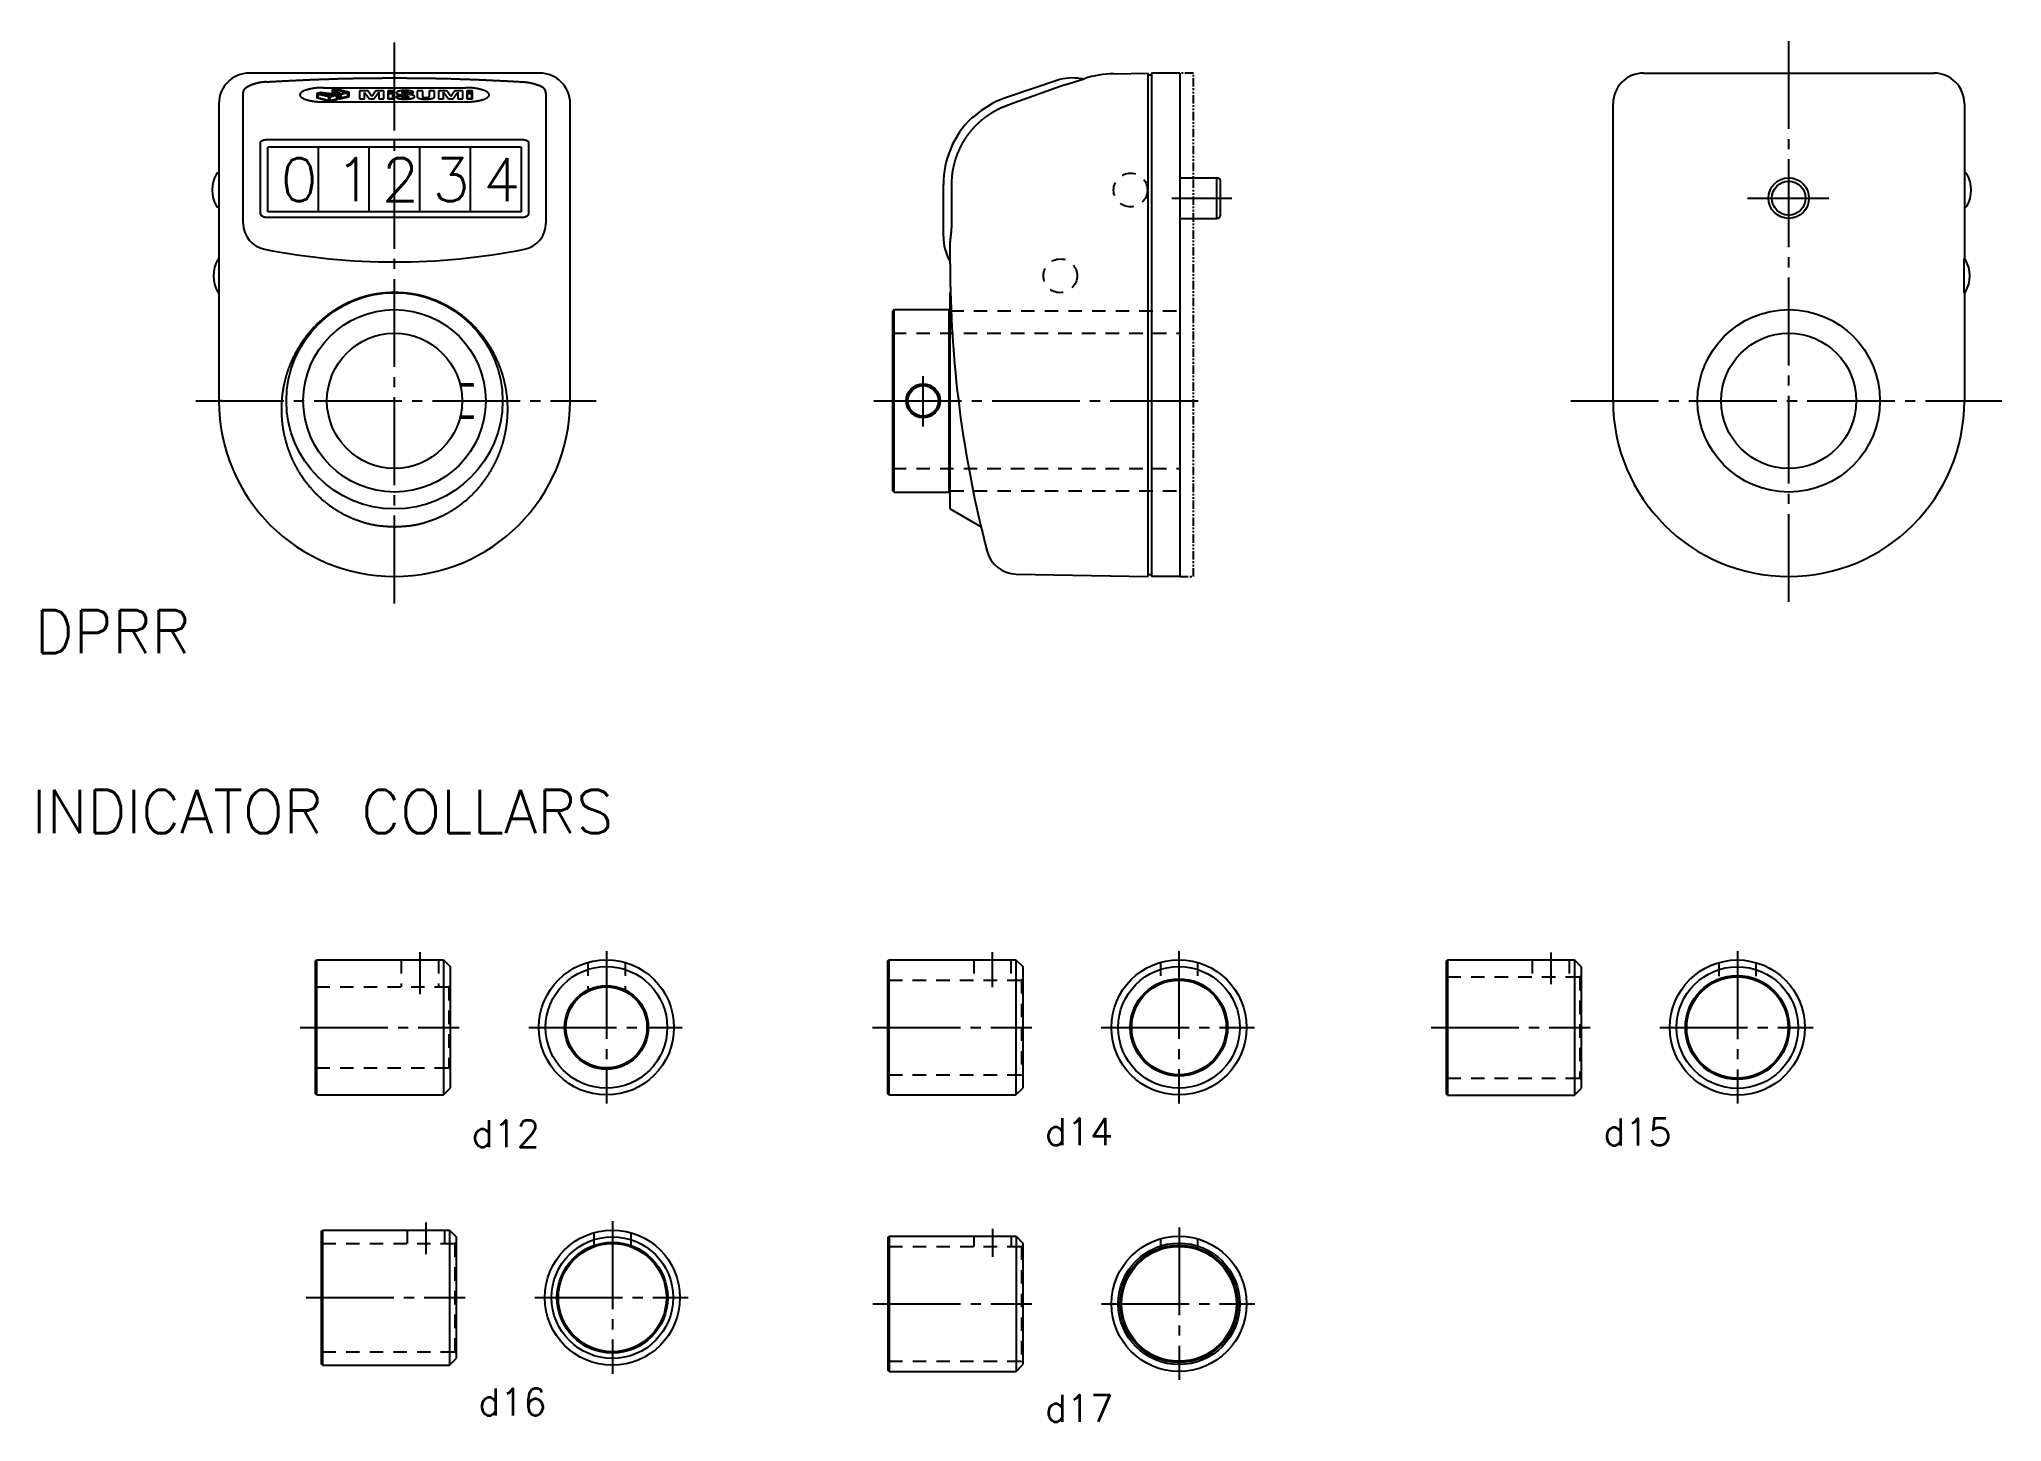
# Model space of a CAD drawing. Extents: x 79 to 369, y 158 to 363.
import ezdxf

# ---------------------------------------------------------------- set-up
doc = ezdxf.new("R2010")
doc.units = 0
doc.header["$MEASUREMENT"] = 0
for name, pattern in [('CENTER', [17.5, 13, -1.5, 1.5, -1.5]), ('DASHED', [3.5, 2, -1.5]), ('PHANTOM', [2.5, 1.25, -0.25, 0.25, -0.25, 0.25, -0.25])]:
    doc.linetypes.add(name, pattern=pattern)
doc.layers.get('0').update_dxf_attribs({"linetype": 'CONTINUOUS'})
doc.layers.add('CENTER', color=1, linetype='CENTER')
doc.styles.get("Standard").update_dxf_attribs({"font": 'txt.shx', "bigfont": '@extfont2.shx'})

msp = doc.modelspace()

# ---------------------------------------------------------------- texts
at = {"color": 7, "linetype": 'Continuous'}
for s, height, p in [('0', 6.4, (114.64, 338.61)), ('1', 6.4, (122.78, 338.61)), ('2', 6.4, (129.64, 338.61)), ('3', 6.4, (137.14, 338.61)), ('4', 6.4, (144.64, 338.61)), ('DPRR', 6.4, (78.25, 271.72)), ('INDICATOR COLLARS', 6.4, (77.82, 245.09)), ('d12', 4, (142.9, 198.64)), ('d14', 4, (227.77, 198.9)), ('d15', 4, (310.43, 198.88)), ('d16', 4, (143.9, 158.91)), ('d17', 4, (227.78, 157.99))]:
    msp.add_text(s, height=height, dxfattribs=at).set_placement(p)

# ---------------------------------------------------------------- linework, layer by layer
at = {"color": 7, "linetype": 'Continuous'}
for p, q in [((153.01, 357.58), (110.01, 357.58)), ((237.97, 357.49), (243.06, 357.58)), ((243.06, 283.09), (243.06, 357.58)), ((243.56, 357.58), (243.56, 283.08)), ((247.76, 357.58), (243.56, 357.58)), ((247.76, 357.58), (247.76, 283.08)), ((316.39, 357.58), (359.39, 357.58)), ((109.11, 335.34), (109.11, 354.66)), ((120.53, 354.7), (119.99, 354.58)), ((119.99, 354.58), (119.99, 353.9)), ((120.23, 353.93), (120.23, 354.48)), ((120.23, 354.48), (121.75, 354.1)), ((120.31, 354.56), (120.57, 354.62)), ((121.9, 354.16), (120.31, 354.56)), ((122.28, 354.51), (120.53, 354.7)), ((120.57, 354.62), (122.81, 354.36)), ((121.01, 355.42), (142.01, 355.42)), ((122.87, 355.23), (122.28, 355.1)), ((122.28, 355.1), (122.28, 354.51)), ((122.53, 354.48), (122.53, 354.93)), ((122.53, 354.93), (123.34, 354.46)), ((123.2, 354.4), (122.53, 354.48)), ((122.57, 355.06), (122.88, 355.13)), ((123.51, 354.52), (122.57, 355.06)), ((124.78, 354.75), (122.87, 355.23)), ((122.88, 355.13), (124.47, 354.74)), ((123.34, 354.46), (123.34, 353.98)), ((124.47, 354.74), (123.51, 354.52)), ((123.6, 354.45), (124.53, 354.66)), ((123.6, 353.9), (123.6, 354.45)), ((124.53, 354.66), (124.53, 354.11)), ((124.78, 354.08), (124.78, 354.75)), ((126.33, 354.98), (126.33, 353.76)), ((127.55, 354.98), (126.33, 354.98)), ((127.08, 354.73), (127.82, 353.76)), ((127.08, 353.76), (127.08, 354.73)), ((128.13, 354.12), (127.55, 354.98)), ((128.73, 354.98), (128.13, 354.12)), ((128.45, 353.76), (129.19, 354.75)), ((129.94, 354.98), (128.73, 354.98)), ((129.19, 354.75), (129.19, 353.76)), ((129.94, 353.76), (129.94, 354.98)), ((130.52, 354.98), (130.52, 354.72)), ((131.33, 354.98), (130.52, 354.98)), ((130.52, 354.72), (131.33, 354.72)), ((130.52, 354.61), (130.52, 353.76)), ((131.33, 354.61), (130.52, 354.61)), ((130.62, 354.75), (130.62, 354.95)), ((130.62, 354.95), (131.23, 354.95)), ((131.23, 354.75), (130.62, 354.75)), ((130.62, 353.79), (130.62, 354.58)), ((130.62, 354.58), (131.23, 354.58)), ((131.23, 354.95), (131.23, 354.75)), ((131.23, 354.58), (131.23, 353.79)), ((131.33, 354.72), (131.33, 354.98)), ((131.33, 353.76), (131.33, 354.61)), ((133.69, 354.43), (133.05, 354.52)), ((133.54, 354.64), (134.33, 354.64)), ((134.33, 354.64), (134.33, 354.68)), ((134.86, 354.98), (134.86, 354.13)), ((135.68, 354.98), (134.86, 354.98)), ((135.68, 354.13), (135.68, 354.98)), ((136.63, 354.98), (136.63, 354.13)), ((137.45, 354.98), (136.63, 354.98)), ((137.45, 354.13), (137.45, 354.98)), ((139.24, 354.98), (138.03, 354.98)), ((138.03, 354.98), (138.03, 353.76)), ((138.78, 354.74), (139.51, 353.76)), ((138.78, 353.76), (138.78, 354.74)), ((139.84, 354.12), (139.24, 354.98)), ((140.42, 354.98), (139.84, 354.12)), ((140.15, 353.76), (140.88, 354.74)), ((141.63, 354.98), (140.42, 354.98)), ((140.88, 354.74), (140.88, 353.76)), ((141.63, 353.76), (141.63, 354.98)), ((143.03, 354.98), (142.21, 354.98)), ((142.21, 354.98), (142.21, 354.72)), ((142.21, 354.72), (143.03, 354.72)), ((143.03, 354.61), (142.21, 354.61)), ((142.21, 354.61), (142.21, 353.76)), ((142.32, 354.95), (142.92, 354.95)), ((142.32, 354.75), (142.32, 354.95)), ((142.92, 354.75), (142.32, 354.75)), ((142.32, 354.58), (142.92, 354.58)), ((142.32, 353.79), (142.32, 354.58)), ((142.92, 354.95), (142.92, 354.75)), ((142.92, 354.58), (142.92, 353.79)), ((143.03, 354.72), (143.03, 354.98)), ((143.03, 353.76), (143.03, 354.61)), ((153.91, 354.66), (153.91, 335.34)), ((229.56, 356.49), (222.26, 354.02)), ((230.74, 355.83), (222.58, 352.96)), ((230.74, 355.83), (233.6, 356.75)), ((243.56, 357.28), (243.06, 357.28)), ((105.51, 353.08), (105.51, 330.08)), ((119.99, 353.9), (121.87, 353.43)), ((121.75, 353.55), (120.23, 353.93)), ((121.01, 353.32), (142.01, 353.32)), ((121.75, 354.1), (121.75, 353.55)), ((121.87, 353.43), (123.19, 353.72)), ((122.81, 354.36), (121.9, 354.16)), ((122, 354.09), (122.94, 354.31)), ((122, 353.54), (122, 354.09)), ((122.94, 353.75), (122, 353.54)), ((122.94, 354.31), (122.94, 353.75)), ((123.19, 354.07), (123.2, 354.4)), ((123.34, 353.98), (123.19, 354.07)), ((123.19, 353.72), (123.19, 353.91)), ((123.19, 353.91), (123.43, 353.78)), ((123.43, 353.78), (124.78, 354.08)), ((124.53, 354.11), (123.6, 353.9)), ((126.33, 353.76), (127.08, 353.76)), ((127.82, 353.76), (128.45, 353.76)), ((129.19, 353.76), (129.94, 353.76)), ((130.52, 353.76), (131.33, 353.76)), ((131.23, 353.79), (130.62, 353.79)), ((131.76, 354.14), (131.76, 354.09)), ((132.58, 354.14), (131.76, 354.14)), ((132.58, 354.11), (132.58, 354.14)), ((138.03, 353.76), (138.78, 353.76)), ((139.51, 353.76), (140.15, 353.76)), ((140.88, 353.76), (141.63, 353.76)), ((142.21, 353.76), (143.03, 353.76)), ((142.92, 353.79), (142.32, 353.79)), ((157.51, 309.08), (157.51, 353.08)), ((311.89, 309.08), (311.89, 353.08)), ((363.89, 353.08), (363.89, 330.08)), ((150.26, 346.6), (112.76, 346.6)), ((105.33, 342.78), (105.51, 342.78)), ((212.76, 333.38), (212.76, 341.08)), ((214, 335.32), (214, 341.08)), ((247.76, 342.08), (253.26, 342.08)), ((253.76, 336.58), (253.76, 341.58)), ((364.08, 342.78), (363.89, 342.78)), ((105.33, 337.78), (105.51, 337.78)), ((364.08, 337.78), (363.89, 337.78)), ((247.76, 336.08), (253.26, 336.08)), ((213.76, 329.36), (213.76, 332.24)), ((105.51, 325.08), (105.51, 309.08)), ((205.46, 322.58), (205.26, 322.38)), ((205.46, 295.58), (205.46, 322.58)), ((205.46, 322.58), (213.56, 322.58)), ((213.56, 322.58), (213.56, 295.58)), ((213.76, 322.38), (213.56, 322.58)), ((213.76, 325.08), (213.82, 325.12)), ((213.76, 293.08), (213.76, 325.08)), ((363.89, 325.08), (363.89, 309.08)), ((205.26, 295.78), (205.26, 322.38)), ((205.46, 295.58), (205.26, 295.78)), ((205.46, 295.58), (213.56, 295.58)), ((213.76, 295.78), (213.56, 295.58)), ((213.76, 293.08), (218.33, 290.45)), ((223.51, 283.43), (243.06, 283.09)), ((243.06, 283.38), (243.56, 283.38)), ((247.76, 283.08), (243.56, 283.08)), ((119.75, 226.15), (119.95, 226.35)), ((119.75, 226.15), (119.75, 222.55)), ((119.95, 226.35), (138.75, 226.35)), ((119.95, 226.35), (119.95, 206.35)), ((138.75, 226.35), (139.75, 225.35)), ((138.75, 226.35), (138.75, 206.35)), ((139.75, 225.35), (139.75, 222.55)), ((204.5, 226.15), (204.7, 226.35)), ((204.5, 226.15), (204.5, 223.55)), ((204.7, 226.35), (223.5, 226.35)), ((204.7, 226.35), (204.7, 206.35)), ((223.5, 226.35), (224.5, 225.35)), ((223.5, 226.35), (223.5, 206.35)), ((224.5, 225.35), (224.5, 223.55)), ((287.16, 226.13), (287.36, 226.33)), ((287.16, 226.13), (287.16, 224.03)), ((287.16, 224.03), (287.16, 208.63)), ((287.36, 226.33), (306.16, 226.33)), ((287.36, 226.33), (287.36, 206.33)), ((306.16, 226.33), (307.16, 225.33)), ((306.16, 226.33), (306.16, 206.33)), ((307.16, 225.33), (307.16, 224.03)), ((307.16, 224.03), (307.16, 208.63)), ((119.75, 222.55), (119.75, 210.15)), ((139.75, 222.55), (139.75, 210.15)), ((204.5, 223.55), (204.5, 209.15)), ((224.5, 223.55), (224.5, 209.15)), ((119.75, 210.15), (119.75, 206.55)), ((139.75, 210.15), (139.75, 207.35)), ((119.95, 206.35), (119.75, 206.55)), ((119.95, 206.35), (138.75, 206.35)), ((138.75, 206.35), (139.75, 207.35)), ((204.5, 209.15), (204.5, 206.55)), ((204.7, 206.35), (204.5, 206.55)), ((204.7, 206.35), (223.5, 206.35)), ((223.5, 206.35), (224.5, 207.35)), ((224.5, 209.15), (224.5, 207.35)), ((287.16, 208.63), (287.16, 206.53)), ((287.36, 206.33), (287.16, 206.53)), ((287.36, 206.33), (306.16, 206.33)), ((306.16, 206.33), (307.16, 207.33)), ((307.16, 208.63), (307.16, 207.33)), ((120.64, 186.16), (120.84, 186.36)), ((120.64, 186.16), (120.64, 184.56)), ((120.84, 186.36), (139.64, 186.36)), ((120.84, 186.36), (120.84, 166.36)), ((139.64, 186.36), (140.64, 185.36)), ((139.64, 186.36), (139.64, 166.36)), ((120.64, 184.56), (120.64, 168.16)), ((140.64, 185.36), (140.64, 184.56)), ((140.64, 184.56), (140.64, 168.16)), ((204.52, 185.24), (204.72, 185.44)), ((204.52, 185.24), (204.52, 184.14)), ((204.52, 184.14), (204.52, 166.74)), ((204.72, 185.44), (223.52, 185.44)), ((204.72, 185.44), (204.72, 165.44)), ((223.52, 185.44), (224.52, 184.44)), ((223.52, 185.44), (223.52, 165.44)), ((224.52, 184.44), (224.52, 184.14)), ((224.52, 184.14), (224.52, 166.74)), ((120.64, 168.16), (120.64, 166.56)), ((120.84, 166.36), (120.64, 166.56)), ((120.84, 166.36), (139.64, 166.36)), ((139.64, 166.36), (140.64, 167.36)), ((140.64, 168.16), (140.64, 167.36)), ((204.52, 166.74), (204.52, 165.64)), ((204.72, 165.44), (204.52, 165.64)), ((223.52, 165.44), (224.52, 166.44)), ((224.52, 166.74), (224.52, 166.44)), ((204.72, 165.44), (223.52, 165.44))]:
    msp.add_line(p, q, dxfattribs=at)
at = {"color": 3, "linetype": 'PHANTOM'}
for p, q in [((249.76, 357.58), (247.76, 357.58)), ((249.76, 283.08), (249.76, 357.58)), ((247.76, 283.08), (249.76, 283.08))]:
    msp.add_line(p, q, dxfattribs=at)
at = {"linetype": 'Continuous'}
for p, q in [((110.17, 355.78), (110.17, 355.78)), ((153.91, 354.66), (153.88, 354.83)), ((216.94, 350.93), (216.94, 350.93)), ((111.63, 347.31), (111.63, 336.89)), ((112.76, 337.03), (112.76, 346.6)), ((150.16, 347.72), (112.86, 347.72)), ((120.26, 337.03), (120.26, 346.6)), ((127.76, 337.03), (127.76, 346.6)), ((135.26, 337.03), (135.26, 346.6)), ((142.76, 337.03), (142.76, 346.6)), ((150.26, 346.6), (150.26, 337.03)), ((151.39, 336.89), (151.39, 347.31)), ((253.26, 336.08), (253.26, 342.08)), ((150.26, 337.03), (112.76, 337.03)), ((112.85, 336.24), (150.17, 336.24)), ((105.53, 325.08), (105.53, 330.08)), ((363.88, 325.08), (363.88, 330.08)), ((105.93, 309.08), (105.52, 309.08)), ((363.47, 309.08), (363.88, 309.08))]:
    msp.add_line(p, q, dxfattribs=at)
at = {"color": 3, "linetype": 'DASHED'}
for p, q in [((213.76, 322.38), (247.76, 322.38)), ((205.26, 319.08), (247.76, 319.08)), ((141.19, 311.58), (144.78, 311.58)), ((141.26, 311.33), (144.82, 311.33)), ((141.19, 306.58), (144.78, 306.58)), ((141.26, 306.83), (144.82, 306.83)), ((205.26, 299.08), (247.76, 299.08)), ((213.76, 295.78), (247.76, 295.78)), ((132.5, 226.35), (132.5, 222.35)), ((138, 226.35), (138, 222.35)), ((160.13, 225.97), (160.13, 221.68)), ((165.63, 225.97), (165.63, 221.68)), ((217.25, 226.35), (217.25, 223.35)), ((222.75, 226.35), (222.75, 223.35)), ((244.88, 225.97), (244.88, 222.79)), ((250.38, 225.97), (250.38, 222.79)), ((287.36, 223.83), (287.16, 224.03)), ((287.36, 223.83), (306.96, 223.83)), ((299.91, 226.33), (299.91, 223.83)), ((305.41, 226.33), (305.41, 223.83)), ((306.96, 223.83), (307.16, 224.03)), ((306.96, 223.83), (306.96, 208.83)), ((327.54, 225.94), (327.54, 223.31)), ((333.04, 225.94), (333.04, 223.31)), ((119.95, 222.35), (119.75, 222.55)), ((119.95, 222.35), (139.55, 222.35)), ((139.55, 222.35), (139.75, 222.55)), ((139.55, 222.35), (139.55, 210.35)), ((204.7, 223.35), (204.5, 223.55)), ((204.7, 223.35), (224.3, 223.35)), ((224.3, 223.35), (224.5, 223.55)), ((224.3, 223.35), (224.3, 209.35)), ((119.75, 210.15), (119.95, 210.35)), ((119.95, 210.35), (139.55, 210.35)), ((139.75, 210.15), (139.55, 210.35)), ((204.5, 209.15), (204.7, 209.35)), ((204.7, 209.35), (224.3, 209.35)), ((224.5, 209.15), (224.3, 209.35)), ((287.16, 208.63), (287.36, 208.83)), ((287.36, 208.83), (306.96, 208.83)), ((307.16, 208.63), (306.96, 208.83)), ((133.39, 186.36), (133.39, 184.36)), ((138.89, 186.36), (138.89, 184.36)), ((161.01, 185.97), (161.01, 183.87)), ((166.51, 185.97), (166.51, 183.87)), ((120.84, 184.36), (120.64, 184.56)), ((120.84, 184.36), (140.44, 184.36)), ((140.44, 184.36), (140.64, 184.56)), ((140.44, 184.36), (140.44, 168.36)), ((204.72, 183.94), (204.52, 184.14)), ((204.72, 183.94), (224.32, 183.94)), ((217.27, 185.44), (217.27, 183.94)), ((222.77, 185.44), (222.77, 183.94)), ((224.32, 183.94), (224.52, 184.14)), ((224.32, 183.94), (224.32, 166.94)), ((244.89, 185.05), (244.89, 183.48)), ((250.39, 185.05), (250.39, 183.48)), ((120.64, 168.16), (120.84, 168.36)), ((120.84, 168.36), (140.44, 168.36)), ((140.64, 168.16), (140.44, 168.36)), ((204.52, 166.74), (204.72, 166.94)), ((204.72, 166.94), (224.32, 166.94)), ((224.52, 166.74), (224.32, 166.94))]:
    msp.add_line(p, q, dxfattribs=at)
at = {"color": 7}
for points in [[(109.11, 354.66, 0), (109.11, 354.66, 0), (109.11, 354.66, 0), (109.11, 354.66, 0), (109.11, 354.66, 0), (109.11, 354.66, 0), (109.11, 354.66, 0), (109.11, 354.66, 0), (109.11, 354.66, 0), (109.11, 354.66, 0), (109.11, 354.66, 0), (109.11, 354.67, 0), (109.11, 354.67, 0), (109.11, 354.67, 0), (109.11, 354.67, 0), (109.11, 354.67, 0), (109.11, 354.67, 0), (109.11, 354.67, 0), (109.11, 354.67, 0), (109.11, 354.67, 0), (109.11, 354.67, 0), (109.11, 354.67, 0), (109.11, 354.67, 0), (109.11, 354.67, 0), (109.11, 354.68, 0), (109.11, 354.68, 0), (109.11, 354.68, 0), (109.11, 354.68, 0), (109.11, 354.68, 0), (109.11, 354.68, 0), (109.11, 354.68, 0), (109.11, 354.68, 0), (109.11, 354.68, 0), (109.11, 354.68, 0), (109.11, 354.68, 0), (109.11, 354.68, 0), (109.11, 354.68, 0), (109.11, 354.68, 0), (109.11, 354.69, 0), (109.11, 354.69, 0), (109.11, 354.69, 0), (109.11, 354.69, 0), (109.11, 354.69, 0), (109.11, 354.69, 0), (109.11, 354.69, 0), (109.11, 354.69, 0), (109.11, 354.69, 0), (109.11, 354.69, 0), (109.11, 354.69, 0), (109.11, 354.69, 0), (109.11, 354.69, 0), (109.11, 354.69, 0), (109.11, 354.7, 0), (109.11, 354.7, 0), (109.11, 354.7, 0), (109.11, 354.7, 0), (109.11, 354.7, 0), (109.11, 354.7, 0), (109.11, 354.7, 0), (109.11, 354.7, 0), (109.11, 354.7, 0), (109.11, 354.7, 0), (109.11, 354.7, 0), (109.11, 354.7, 0), (109.11, 354.7, 0), (109.11, 354.71, 0), (109.11, 354.71, 0), (109.11, 354.71, 0), (109.11, 354.71, 0), (109.11, 354.71, 0), (109.11, 354.71, 0), (109.11, 354.71, 0), (109.11, 354.71, 0), (109.11, 354.71, 0), (109.11, 354.71, 0), (109.11, 354.71, 0), (109.11, 354.71, 0), (109.11, 354.71, 0), (109.11, 354.71, 0), (109.12, 354.72, 0), (109.12, 354.72, 0), (109.12, 354.72, 0), (109.12, 354.72, 0), (109.12, 354.72, 0), (109.12, 354.72, 0), (109.12, 354.72, 0), (109.12, 354.72, 0), (109.12, 354.72, 0), (109.12, 354.72, 0), (109.12, 354.72, 0), (109.12, 354.72, 0), (109.12, 354.73, 0), (109.12, 354.73, 0), (109.12, 354.73, 0), (109.12, 354.73, 0), (109.12, 354.73, 0), (109.12, 354.73, 0), (109.12, 354.73, 0), (109.12, 354.73, 0), (109.12, 354.73, 0), (109.12, 354.73, 0), (109.12, 354.73, 0), (109.12, 354.73, 0), (109.12, 354.73, 0), (109.12, 354.74, 0), (109.12, 354.74, 0), (109.12, 354.74, 0), (109.12, 354.74, 0), (109.12, 354.74, 0), (109.12, 354.74, 0), (109.12, 354.74, 0), (109.12, 354.74, 0), (109.12, 354.74, 0), (109.12, 354.74, 0), (109.12, 354.74, 0), (109.12, 354.74, 0), (109.12, 354.74, 0), (109.12, 354.75, 0), (109.12, 354.75, 0), (109.12, 354.75, 0), (109.12, 354.75, 0), (109.12, 354.75, 0), (109.12, 354.75, 0), (109.12, 354.75, 0), (109.12, 354.75, 0), (109.12, 354.75, 0), (109.12, 354.75, 0), (109.12, 354.75, 0)], [(109.12, 354.75, 0), (109.12, 354.75, 0), (109.12, 354.76, 0), (109.12, 354.76, 0), (109.12, 354.76, 0), (109.12, 354.76, 0), (109.12, 354.76, 0), (109.12, 354.77, 0), (109.12, 354.77, 0), (109.12, 354.77, 0), (109.12, 354.77, 0), (109.12, 354.77, 0), (109.12, 354.78, 0), (109.12, 354.78, 0), (109.12, 354.78, 0), (109.13, 354.78, 0), (109.13, 354.78, 0), (109.13, 354.79, 0), (109.13, 354.79, 0), (109.13, 354.79, 0), (109.13, 354.79, 0), (109.13, 354.79, 0), (109.13, 354.8, 0), (109.13, 354.8, 0), (109.13, 354.8, 0), (109.13, 354.8, 0), (109.13, 354.8, 0), (109.13, 354.81, 0), (109.13, 354.81, 0), (109.13, 354.81, 0), (109.13, 354.81, 0), (109.13, 354.81, 0), (109.14, 354.81, 0), (109.14, 354.82, 0), (109.14, 354.82, 0), (109.14, 354.82, 0), (109.14, 354.82, 0), (109.14, 354.82, 0), (109.14, 354.83, 0), (109.14, 354.83, 0), (109.14, 354.83, 0), (109.14, 354.83, 0), (109.14, 354.83, 0), (109.14, 354.83, 0), (109.14, 354.84, 0), (109.14, 354.84, 0), (109.14, 354.84, 0), (109.14, 354.84, 0), (109.14, 354.85, 0), (109.14, 354.85, 0), (109.14, 354.85, 0), (109.14, 354.85, 0), (109.14, 354.85, 0), (109.15, 354.86, 0), (109.15, 354.86, 0), (109.15, 354.86, 0), (109.15, 354.86, 0), (109.15, 354.86, 0), (109.15, 354.86, 0), (109.15, 354.87, 0), (109.15, 354.87, 0), (109.15, 354.87, 0), (109.15, 354.87, 0), (109.15, 354.87, 0), (109.15, 354.88, 0), (109.15, 354.88, 0), (109.15, 354.88, 0), (109.15, 354.88, 0), (109.15, 354.88, 0), (109.15, 354.89, 0), (109.16, 354.89, 0), (109.16, 354.89, 0), (109.16, 354.89, 0), (109.16, 354.89, 0), (109.16, 354.89, 0), (109.16, 354.9, 0), (109.16, 354.9, 0), (109.16, 354.9, 0), (109.16, 354.9, 0), (109.16, 354.9, 0), (109.16, 354.91, 0), (109.16, 354.91, 0), (109.16, 354.91, 0), (109.16, 354.91, 0), (109.16, 354.92, 0), (109.16, 354.92, 0), (109.16, 354.92, 0), (109.16, 354.92, 0), (109.16, 354.92, 0), (109.17, 354.92, 0), (109.17, 354.93, 0), (109.17, 354.93, 0), (109.17, 354.93, 0), (109.17, 354.93, 0), (109.17, 354.93, 0), (109.17, 354.94, 0), (109.17, 354.94, 0), (109.17, 354.94, 0), (109.17, 354.94, 0), (109.17, 354.94, 0), (109.17, 354.95, 0), (109.17, 354.95, 0), (109.17, 354.95, 0), (109.17, 354.95, 0), (109.17, 354.95, 0), (109.17, 354.95, 0), (109.17, 354.96, 0), (109.17, 354.96, 0), (109.17, 354.96, 0), (109.17, 354.96, 0), (109.18, 354.96, 0), (109.18, 354.97, 0), (109.18, 354.97, 0), (109.18, 354.97, 0), (109.18, 354.97, 0), (109.18, 354.97, 0), (109.18, 354.98, 0), (109.18, 354.98, 0), (109.18, 354.98, 0), (109.18, 354.98, 0), (109.18, 354.98, 0), (109.18, 354.99, 0), (109.18, 354.99, 0), (109.18, 354.99, 0), (109.18, 354.99, 0), (109.18, 354.99, 0), (109.18, 355, 0), (109.19, 355, 0)], [(109.12, 354.75, 0), (109.12, 354.75, 0), (109.12, 354.76, 0), (109.12, 354.76, 0), (109.12, 354.76, 0), (109.12, 354.76, 0), (109.12, 354.76, 0), (109.12, 354.77, 0), (109.12, 354.77, 0), (109.12, 354.77, 0), (109.12, 354.77, 0), (109.12, 354.77, 0), (109.12, 354.78, 0), (109.12, 354.78, 0), (109.12, 354.78, 0), (109.13, 354.78, 0), (109.13, 354.78, 0), (109.13, 354.79, 0), (109.13, 354.79, 0), (109.13, 354.79, 0), (109.13, 354.79, 0), (109.13, 354.79, 0), (109.13, 354.8, 0), (109.13, 354.8, 0), (109.13, 354.8, 0), (109.13, 354.8, 0), (109.13, 354.8, 0), (109.13, 354.81, 0), (109.13, 354.81, 0), (109.13, 354.81, 0), (109.13, 354.81, 0), (109.13, 354.81, 0), (109.14, 354.81, 0), (109.14, 354.82, 0), (109.14, 354.82, 0), (109.14, 354.82, 0), (109.14, 354.82, 0), (109.14, 354.82, 0), (109.14, 354.83, 0), (109.14, 354.83, 0), (109.14, 354.83, 0), (109.14, 354.83, 0), (109.14, 354.83, 0), (109.14, 354.83, 0), (109.14, 354.84, 0), (109.14, 354.84, 0), (109.14, 354.84, 0), (109.14, 354.84, 0), (109.14, 354.85, 0), (109.14, 354.85, 0), (109.14, 354.85, 0), (109.14, 354.85, 0), (109.14, 354.85, 0), (109.15, 354.86, 0), (109.15, 354.86, 0), (109.15, 354.86, 0), (109.15, 354.86, 0), (109.15, 354.86, 0), (109.15, 354.86, 0), (109.15, 354.87, 0), (109.15, 354.87, 0), (109.15, 354.87, 0), (109.15, 354.87, 0), (109.15, 354.87, 0), (109.15, 354.88, 0), (109.15, 354.88, 0), (109.15, 354.88, 0), (109.15, 354.88, 0), (109.15, 354.88, 0), (109.15, 354.89, 0), (109.16, 354.89, 0), (109.16, 354.89, 0), (109.16, 354.89, 0), (109.16, 354.89, 0), (109.16, 354.89, 0), (109.16, 354.9, 0), (109.16, 354.9, 0), (109.16, 354.9, 0), (109.16, 354.9, 0), (109.16, 354.9, 0), (109.16, 354.91, 0), (109.16, 354.91, 0), (109.16, 354.91, 0), (109.16, 354.91, 0), (109.16, 354.92, 0), (109.16, 354.92, 0), (109.16, 354.92, 0), (109.16, 354.92, 0), (109.16, 354.92, 0), (109.17, 354.92, 0), (109.17, 354.93, 0), (109.17, 354.93, 0), (109.17, 354.93, 0), (109.17, 354.93, 0), (109.17, 354.93, 0), (109.17, 354.94, 0), (109.17, 354.94, 0), (109.17, 354.94, 0), (109.17, 354.94, 0), (109.17, 354.94, 0), (109.17, 354.95, 0), (109.17, 354.95, 0), (109.17, 354.95, 0), (109.17, 354.95, 0), (109.17, 354.95, 0), (109.17, 354.95, 0), (109.17, 354.96, 0), (109.17, 354.96, 0), (109.17, 354.96, 0), (109.17, 354.96, 0), (109.18, 354.96, 0), (109.18, 354.97, 0), (109.18, 354.97, 0), (109.18, 354.97, 0), (109.18, 354.97, 0), (109.18, 354.97, 0), (109.18, 354.98, 0), (109.18, 354.98, 0), (109.18, 354.98, 0), (109.18, 354.98, 0), (109.18, 354.98, 0), (109.18, 354.99, 0), (109.18, 354.99, 0), (109.18, 354.99, 0), (109.18, 354.99, 0), (109.18, 354.99, 0), (109.18, 355, 0), (109.19, 355, 0)], [(109.19, 355, 0), (109.19, 355, 0), (109.19, 355, 0), (109.19, 355, 0), (109.19, 355, 0), (109.19, 355, 0), (109.19, 355, 0), (109.19, 355.01, 0), (109.19, 355.01, 0), (109.19, 355.01, 0), (109.19, 355.01, 0), (109.19, 355.01, 0), (109.19, 355.01, 0), (109.19, 355.01, 0), (109.19, 355.01, 0), (109.19, 355.02, 0), (109.19, 355.02, 0), (109.2, 355.02, 0), (109.2, 355.02, 0), (109.2, 355.02, 0), (109.2, 355.02, 0), (109.2, 355.02, 0), (109.2, 355.02, 0), (109.2, 355.03, 0), (109.2, 355.03, 0), (109.2, 355.03, 0), (109.2, 355.03, 0), (109.2, 355.03, 0), (109.2, 355.03, 0), (109.2, 355.03, 0), (109.2, 355.03, 0), (109.2, 355.04, 0), (109.21, 355.04, 0), (109.21, 355.04, 0), (109.21, 355.04, 0), (109.21, 355.04, 0), (109.21, 355.04, 0), (109.21, 355.04, 0), (109.21, 355.04, 0), (109.21, 355.05, 0), (109.21, 355.05, 0), (109.21, 355.05, 0), (109.21, 355.05, 0), (109.21, 355.05, 0), (109.21, 355.05, 0), (109.22, 355.05, 0), (109.22, 355.05, 0), (109.22, 355.06, 0), (109.22, 355.06, 0), (109.22, 355.06, 0), (109.22, 355.06, 0), (109.22, 355.06, 0), (109.22, 355.06, 0), (109.22, 355.06, 0), (109.22, 355.06, 0), (109.22, 355.06, 0), (109.22, 355.07, 0), (109.22, 355.07, 0), (109.22, 355.07, 0), (109.22, 355.07, 0), (109.22, 355.07, 0), (109.23, 355.07, 0), (109.23, 355.07, 0), (109.23, 355.07, 0), (109.23, 355.07, 0), (109.23, 355.08, 0), (109.23, 355.08, 0), (109.23, 355.08, 0), (109.23, 355.08, 0), (109.23, 355.08, 0), (109.23, 355.08, 0), (109.23, 355.08, 0), (109.23, 355.08, 0), (109.23, 355.09, 0), (109.23, 355.09, 0), (109.23, 355.09, 0), (109.24, 355.09, 0), (109.24, 355.09, 0), (109.24, 355.09, 0), (109.24, 355.09, 0), (109.24, 355.1, 0), (109.24, 355.1, 0), (109.24, 355.1, 0), (109.24, 355.1, 0), (109.24, 355.1, 0), (109.24, 355.1, 0), (109.24, 355.1, 0), (109.24, 355.1, 0), (109.24, 355.11, 0), (109.25, 355.11, 0), (109.25, 355.11, 0), (109.25, 355.11, 0), (109.25, 355.11, 0), (109.25, 355.11, 0), (109.25, 355.11, 0), (109.25, 355.11, 0), (109.25, 355.11, 0), (109.25, 355.12, 0), (109.25, 355.12, 0), (109.25, 355.12, 0), (109.25, 355.12, 0), (109.25, 355.12, 0), (109.25, 355.12, 0), (109.25, 355.12, 0), (109.25, 355.12, 0), (109.25, 355.12, 0), (109.26, 355.13, 0), (109.26, 355.13, 0), (109.26, 355.13, 0), (109.26, 355.13, 0), (109.26, 355.13, 0), (109.26, 355.13, 0), (109.26, 355.13, 0), (109.26, 355.13, 0), (109.26, 355.14, 0), (109.26, 355.14, 0), (109.26, 355.14, 0), (109.26, 355.14, 0), (109.26, 355.14, 0), (109.27, 355.14, 0), (109.27, 355.14, 0), (109.27, 355.14, 0), (109.27, 355.15, 0), (109.27, 355.15, 0), (109.27, 355.15, 0), (109.27, 355.15, 0), (109.27, 355.15, 0), (109.27, 355.15, 0)], [(109.27, 355.15, 0), (109.27, 355.16, 0), (109.28, 355.16, 0), (109.28, 355.16, 0), (109.28, 355.17, 0), (109.28, 355.17, 0), (109.29, 355.18, 0), (109.29, 355.18, 0), (109.29, 355.18, 0), (109.3, 355.19, 0), (109.3, 355.19, 0), (109.3, 355.2, 0), (109.31, 355.2, 0), (109.31, 355.2, 0), (109.31, 355.21, 0), (109.32, 355.21, 0), (109.32, 355.21, 0), (109.32, 355.22, 0), (109.33, 355.22, 0), (109.33, 355.23, 0), (109.33, 355.23, 0), (109.33, 355.24, 0), (109.34, 355.24, 0), (109.34, 355.24, 0), (109.34, 355.25, 0), (109.35, 355.25, 0), (109.35, 355.25, 0), (109.35, 355.26, 0), (109.36, 355.26, 0), (109.36, 355.26, 0), (109.36, 355.27, 0), (109.37, 355.27, 0), (109.37, 355.28, 0), (109.37, 355.28, 0), (109.38, 355.28, 0), (109.38, 355.29, 0), (109.38, 355.29, 0), (109.39, 355.3, 0), (109.39, 355.3, 0), (109.39, 355.3, 0), (109.4, 355.31, 0), (109.4, 355.31, 0), (109.4, 355.31, 0), (109.41, 355.32, 0), (109.41, 355.32, 0), (109.41, 355.32, 0), (109.42, 355.33, 0), (109.42, 355.33, 0), (109.42, 355.33, 0), (109.43, 355.34, 0), (109.43, 355.34, 0), (109.43, 355.35, 0), (109.44, 355.35, 0), (109.44, 355.35, 0), (109.44, 355.36, 0), (109.45, 355.36, 0), (109.45, 355.36, 0), (109.46, 355.37, 0), (109.46, 355.37, 0), (109.46, 355.37, 0), (109.47, 355.38, 0), (109.47, 355.38, 0), (109.47, 355.38, 0), (109.48, 355.38, 0), (109.48, 355.39, 0), (109.48, 355.39, 0), (109.49, 355.39, 0), (109.49, 355.4, 0), (109.5, 355.4, 0), (109.5, 355.4, 0), (109.5, 355.41, 0), (109.51, 355.41, 0), (109.51, 355.41, 0), (109.52, 355.42, 0), (109.52, 355.42, 0), (109.52, 355.42, 0), (109.53, 355.43, 0), (109.53, 355.43, 0), (109.53, 355.43, 0), (109.54, 355.44, 0), (109.54, 355.44, 0), (109.55, 355.44, 0), (109.55, 355.44, 0), (109.56, 355.45, 0), (109.56, 355.45, 0), (109.56, 355.45, 0), (109.57, 355.46, 0), (109.57, 355.46, 0), (109.58, 355.46, 0), (109.58, 355.47, 0), (109.58, 355.47, 0), (109.59, 355.47, 0), (109.59, 355.48, 0), (109.59, 355.48, 0), (109.6, 355.48, 0), (109.6, 355.48, 0), (109.61, 355.49, 0), (109.61, 355.49, 0), (109.62, 355.49, 0), (109.62, 355.5, 0), (109.62, 355.5, 0), (109.63, 355.5, 0), (109.63, 355.5, 0), (109.64, 355.51, 0), (109.64, 355.51, 0), (109.64, 355.51, 0), (109.65, 355.51, 0), (109.65, 355.52, 0), (109.66, 355.52, 0), (109.66, 355.52, 0), (109.67, 355.52, 0), (109.67, 355.53, 0), (109.67, 355.53, 0), (109.68, 355.53, 0), (109.68, 355.54, 0), (109.69, 355.54, 0), (109.69, 355.54, 0), (109.69, 355.54, 0), (109.7, 355.55, 0), (109.7, 355.55, 0), (109.71, 355.55, 0), (109.71, 355.55, 0), (109.72, 355.56, 0), (109.72, 355.56, 0), (109.72, 355.56, 0), (109.73, 355.56, 0), (109.73, 355.57, 0), (109.74, 355.57, 0), (109.74, 355.57, 0), (109.75, 355.57, 0), (109.75, 355.58, 0), (109.75, 355.58, 0), (109.76, 355.58, 0), (109.76, 355.58, 0), (109.77, 355.59, 0), (109.77, 355.59, 0), (109.78, 355.59, 0), (109.78, 355.6, 0), (109.78, 355.6, 0), (109.79, 355.6, 0), (109.79, 355.6, 0), (109.8, 355.6, 0), (109.8, 355.61, 0), (109.81, 355.61, 0), (109.81, 355.61, 0), (109.82, 355.61, 0), (109.82, 355.62, 0), (109.83, 355.62, 0), (109.83, 355.62, 0), (109.83, 355.62, 0), (109.84, 355.63, 0), (109.84, 355.63, 0), (109.85, 355.63, 0), (109.85, 355.63, 0), (109.86, 355.63, 0), (109.86, 355.64, 0), (109.86, 355.64, 0), (109.87, 355.64, 0), (109.87, 355.64, 0), (109.88, 355.65, 0), (109.88, 355.65, 0), (109.89, 355.65, 0), (109.89, 355.65, 0), (109.89, 355.65, 0), (109.9, 355.66, 0), (109.9, 355.66, 0), (109.91, 355.66, 0), (109.91, 355.66, 0), (109.92, 355.67, 0), (109.92, 355.67, 0), (109.93, 355.67, 0), (109.93, 355.67, 0), (109.94, 355.68, 0), (109.94, 355.68, 0), (109.94, 355.68, 0), (109.95, 355.68, 0), (109.95, 355.68, 0), (109.96, 355.69, 0), (109.96, 355.69, 0), (109.97, 355.69, 0), (109.97, 355.69, 0), (109.98, 355.69, 0), (109.98, 355.7, 0), (109.98, 355.7, 0), (109.99, 355.7, 0), (109.99, 355.7, 0), (110, 355.7, 0), (110, 355.71, 0), (110.01, 355.71, 0), (110.01, 355.71, 0), (110.02, 355.71, 0), (110.02, 355.71, 0), (110.03, 355.72, 0), (110.03, 355.72, 0), (110.03, 355.72, 0), (110.04, 355.72, 0), (110.04, 355.73, 0), (110.05, 355.73, 0), (110.05, 355.73, 0), (110.06, 355.73, 0), (110.06, 355.73, 0), (110.07, 355.73, 0), (110.07, 355.74, 0), (110.08, 355.74, 0), (110.08, 355.74, 0), (110.08, 355.74, 0), (110.09, 355.74, 0), (110.09, 355.75, 0), (110.1, 355.75, 0), (110.1, 355.75, 0), (110.11, 355.75, 0), (110.11, 355.75, 0), (110.12, 355.75, 0), (110.12, 355.76, 0), (110.13, 355.76, 0), (110.13, 355.76, 0), (110.14, 355.76, 0), (110.14, 355.76, 0), (110.14, 355.77, 0), (110.15, 355.77, 0), (110.15, 355.77, 0), (110.16, 355.77, 0), (110.16, 355.77, 0), (110.17, 355.78, 0)], [(112.53, 356.29, 0), (112.52, 356.29, 0), (112.5, 356.29, 0), (112.5, 356.29, 0), (112.48, 356.29, 0), (112.47, 356.29, 0), (112.46, 356.29, 0), (112.45, 356.28, 0), (112.44, 356.28, 0), (112.43, 356.28, 0), (112.42, 356.28, 0), (112.41, 356.28, 0), (112.4, 356.28, 0), (112.39, 356.28, 0), (112.38, 356.28, 0), (112.36, 356.28, 0), (112.35, 356.27, 0), (112.34, 356.27, 0), (112.33, 356.27, 0), (112.32, 356.27, 0), (112.31, 356.27, 0), (112.3, 356.27, 0), (112.29, 356.27, 0), (112.28, 356.27, 0), (112.27, 356.27, 0), (112.26, 356.27, 0), (112.25, 356.26, 0), (112.23, 356.26, 0), (112.22, 356.26, 0), (112.21, 356.26, 0), (112.2, 356.26, 0), (112.19, 356.26, 0), (112.18, 356.26, 0), (112.17, 356.26, 0), (112.16, 356.26, 0), (112.15, 356.25, 0), (112.14, 356.25, 0), (112.13, 356.25, 0), (112.12, 356.25, 0), (112.11, 356.25, 0), (112.09, 356.25, 0), (112.08, 356.25, 0), (112.07, 356.25, 0), (112.06, 356.25, 0), (112.05, 356.25, 0), (112.04, 356.24, 0), (112.03, 356.24, 0), (112.02, 356.24, 0), (112.01, 356.24, 0), (112, 356.24, 0), (111.99, 356.24, 0), (111.98, 356.24, 0), (111.97, 356.24, 0), (111.95, 356.23, 0), (111.94, 356.23, 0), (111.93, 356.23, 0), (111.92, 356.23, 0), (111.91, 356.23, 0), (111.9, 356.23, 0), (111.89, 356.23, 0), (111.88, 356.22, 0), (111.87, 356.22, 0), (111.86, 356.22, 0), (111.85, 356.22, 0), (111.84, 356.22, 0), (111.83, 356.22, 0), (111.81, 356.21, 0), (111.8, 356.21, 0), (111.79, 356.21, 0), (111.78, 356.21, 0), (111.77, 356.21, 0), (111.76, 356.21, 0), (111.75, 356.2, 0), (111.74, 356.2, 0), (111.73, 356.2, 0), (111.72, 356.2, 0), (111.71, 356.2, 0), (111.7, 356.2, 0), (111.69, 356.19, 0), (111.67, 356.19, 0), (111.66, 356.19, 0), (111.65, 356.19, 0), (111.64, 356.19, 0), (111.63, 356.19, 0), (111.62, 356.18, 0), (111.61, 356.18, 0), (111.6, 356.18, 0), (111.59, 356.18, 0), (111.58, 356.18, 0), (111.57, 356.17, 0), (111.56, 356.17, 0), (111.55, 356.17, 0), (111.54, 356.17, 0), (111.53, 356.17, 0), (111.51, 356.16, 0), (111.5, 356.16, 0), (111.49, 356.16, 0), (111.48, 356.16, 0), (111.47, 356.15, 0), (111.46, 356.15, 0), (111.45, 356.15, 0), (111.44, 356.15, 0), (111.43, 356.15, 0), (111.42, 356.14, 0), (111.41, 356.14, 0), (111.4, 356.14, 0), (111.39, 356.14, 0), (111.38, 356.13, 0), (111.36, 356.13, 0), (111.36, 356.13, 0), (111.34, 356.13, 0), (111.33, 356.13, 0), (111.32, 356.12, 0), (111.31, 356.12, 0), (111.3, 356.12, 0), (111.29, 356.12, 0), (111.28, 356.11, 0), (111.27, 356.11, 0), (111.26, 356.11, 0), (111.25, 356.11, 0), (111.24, 356.11, 0), (111.23, 356.1, 0), (111.22, 356.1, 0), (111.21, 356.1, 0), (111.2, 356.1, 0), (111.19, 356.09, 0), (111.17, 356.09, 0), (111.16, 356.09, 0), (111.15, 356.08, 0), (111.14, 356.08, 0), (111.13, 356.08, 0), (111.12, 356.08, 0), (111.11, 356.07, 0), (111.1, 356.07, 0), (111.09, 356.07, 0), (111.08, 356.07, 0), (111.07, 356.06, 0), (111.06, 356.06, 0), (111.05, 356.06, 0), (111.04, 356.06, 0), (111.03, 356.05, 0), (111.02, 356.05, 0), (111.01, 356.05, 0), (111, 356.05, 0), (110.98, 356.04, 0), (110.97, 356.04, 0), (110.96, 356.04, 0), (110.95, 356.03, 0), (110.94, 356.03, 0), (110.93, 356.03, 0), (110.92, 356.02, 0), (110.91, 356.02, 0), (110.9, 356.02, 0), (110.89, 356.02, 0), (110.88, 356.01, 0), (110.87, 356.01, 0), (110.86, 356.01, 0), (110.85, 356, 0), (110.84, 356, 0), (110.83, 356, 0), (110.82, 356, 0), (110.81, 355.99, 0), (110.8, 355.99, 0), (110.79, 355.99, 0), (110.78, 355.98, 0), (110.77, 355.98, 0), (110.75, 355.98, 0), (110.74, 355.97, 0), (110.73, 355.97, 0), (110.72, 355.97, 0), (110.71, 355.96, 0), (110.7, 355.96, 0), (110.69, 355.96, 0), (110.68, 355.95, 0), (110.67, 355.95, 0), (110.66, 355.95, 0), (110.65, 355.95, 0), (110.64, 355.94, 0), (110.63, 355.94, 0), (110.62, 355.94, 0), (110.61, 355.93, 0), (110.6, 355.93, 0), (110.59, 355.93, 0), (110.58, 355.92, 0), (110.57, 355.92, 0), (110.56, 355.92, 0), (110.55, 355.91, 0), (110.54, 355.91, 0), (110.53, 355.9, 0), (110.52, 355.9, 0), (110.51, 355.9, 0), (110.5, 355.89, 0), (110.49, 355.89, 0), (110.48, 355.89, 0), (110.47, 355.88, 0), (110.45, 355.88, 0), (110.44, 355.88, 0), (110.44, 355.87, 0), (110.42, 355.87, 0), (110.41, 355.87, 0), (110.4, 355.86, 0), (110.39, 355.86, 0), (110.38, 355.86, 0), (110.37, 355.85, 0), (110.36, 355.85, 0), (110.35, 355.84, 0), (110.34, 355.84, 0), (110.33, 355.84, 0), (110.32, 355.83, 0), (110.31, 355.83, 0), (110.3, 355.82, 0), (110.29, 355.82, 0), (110.28, 355.82, 0), (110.27, 355.81, 0), (110.26, 355.81, 0), (110.25, 355.81, 0), (110.24, 355.8, 0), (110.23, 355.8, 0), (110.22, 355.8, 0), (110.21, 355.79, 0), (110.2, 355.79, 0), (110.19, 355.78, 0), (110.18, 355.78, 0), (110.17, 355.78, 0)], [(112.53, 356.29, 0), (112.68, 356.3, 0), (112.83, 356.31, 0), (112.97, 356.31, 0), (113.12, 356.32, 0), (113.27, 356.33, 0), (113.42, 356.34, 0), (113.57, 356.35, 0), (113.72, 356.35, 0), (113.87, 356.36, 0), (114.02, 356.37, 0), (114.16, 356.38, 0), (114.31, 356.38, 0), (114.46, 356.39, 0), (114.61, 356.4, 0), (114.76, 356.41, 0), (114.91, 356.42, 0), (115.06, 356.42, 0), (115.2, 356.43, 0), (115.35, 356.44, 0), (115.5, 356.45, 0), (115.65, 356.45, 0), (115.8, 356.46, 0), (115.95, 356.47, 0), (116.1, 356.48, 0), (116.25, 356.48, 0), (116.4, 356.49, 0), (116.54, 356.5, 0), (116.69, 356.51, 0), (116.84, 356.51, 0), (116.99, 356.52, 0), (117.14, 356.53, 0), (117.29, 356.54, 0), (117.44, 356.54, 0), (117.59, 356.55, 0), (117.73, 356.56, 0), (117.88, 356.56, 0), (118.03, 356.57, 0), (118.18, 356.58, 0), (118.33, 356.58, 0), (118.48, 356.59, 0), (118.63, 356.6, 0), (118.78, 356.6, 0), (118.93, 356.61, 0), (119.08, 356.62, 0), (119.22, 356.62, 0), (119.37, 356.63, 0), (119.52, 356.63, 0), (119.67, 356.64, 0), (119.82, 356.64, 0), (119.97, 356.65, 0), (120.12, 356.66, 0), (120.27, 356.66, 0), (120.41, 356.67, 0), (120.56, 356.67, 0), (120.71, 356.68, 0), (120.86, 356.68, 0), (121.01, 356.69, 0), (121.16, 356.69, 0), (121.31, 356.7, 0), (121.46, 356.7, 0), (121.61, 356.71, 0), (121.75, 356.71, 0), (121.9, 356.72, 0), (122.05, 356.72, 0), (122.2, 356.73, 0), (122.35, 356.73, 0), (122.5, 356.74, 0), (122.65, 356.74, 0), (122.8, 356.74, 0), (122.95, 356.75, 0), (123.09, 356.75, 0), (123.24, 356.76, 0), (123.39, 356.76, 0), (123.54, 356.76, 0), (123.69, 356.77, 0), (123.84, 356.77, 0), (123.99, 356.77, 0), (124.14, 356.78, 0), (124.29, 356.78, 0), (124.44, 356.78, 0), (124.58, 356.79, 0), (124.73, 356.79, 0), (124.88, 356.79, 0), (125.03, 356.8, 0), (125.18, 356.8, 0), (125.33, 356.8, 0), (125.48, 356.81, 0), (125.63, 356.81, 0), (125.78, 356.81, 0), (125.92, 356.81, 0), (126.07, 356.82, 0), (126.22, 356.82, 0), (126.37, 356.82, 0), (126.52, 356.82, 0), (126.67, 356.82, 0), (126.82, 356.83, 0), (126.97, 356.83, 0), (127.12, 356.83, 0), (127.27, 356.83, 0), (127.42, 356.83, 0), (127.56, 356.84, 0), (127.71, 356.84, 0), (127.86, 356.84, 0), (128.01, 356.84, 0), (128.16, 356.84, 0), (128.31, 356.84, 0), (128.46, 356.85, 0), (128.61, 356.85, 0), (128.76, 356.85, 0), (128.91, 356.85, 0), (129.05, 356.85, 0), (129.2, 356.85, 0), (129.35, 356.85, 0), (129.5, 356.85, 0), (129.65, 356.85, 0), (129.8, 356.86, 0), (129.95, 356.86, 0), (130.1, 356.86, 0), (130.25, 356.86, 0), (130.4, 356.86, 0), (130.54, 356.86, 0), (130.69, 356.86, 0), (130.84, 356.86, 0), (130.99, 356.86, 0), (131.14, 356.86, 0), (131.29, 356.86, 0), (131.44, 356.86, 0), (131.59, 356.86, 0), (131.74, 356.86, 0), (131.88, 356.86, 0), (132.03, 356.86, 0), (132.18, 356.86, 0), (132.33, 356.86, 0), (132.48, 356.86, 0), (132.63, 356.86, 0), (132.78, 356.86, 0), (132.93, 356.86, 0), (133.08, 356.86, 0), (133.22, 356.86, 0), (133.37, 356.85, 0), (133.52, 356.85, 0), (133.67, 356.85, 0), (133.82, 356.85, 0), (133.97, 356.85, 0), (134.12, 356.85, 0), (134.27, 356.85, 0), (134.42, 356.85, 0), (134.57, 356.85, 0), (134.72, 356.84, 0), (134.86, 356.84, 0), (135.01, 356.84, 0), (135.16, 356.84, 0), (135.31, 356.84, 0), (135.46, 356.84, 0), (135.61, 356.83, 0), (135.76, 356.83, 0), (135.91, 356.83, 0), (136.06, 356.83, 0), (136.21, 356.83, 0), (136.35, 356.82, 0), (136.5, 356.82, 0), (136.65, 356.82, 0), (136.8, 356.82, 0), (136.95, 356.82, 0), (137.1, 356.81, 0), (137.25, 356.81, 0), (137.4, 356.81, 0), (137.55, 356.81, 0), (137.69, 356.8, 0), (137.84, 356.8, 0), (137.99, 356.8, 0), (138.14, 356.79, 0), (138.29, 356.79, 0), (138.44, 356.79, 0), (138.59, 356.78, 0), (138.74, 356.78, 0), (138.89, 356.78, 0), (139.03, 356.77, 0), (139.18, 356.77, 0), (139.33, 356.77, 0), (139.48, 356.76, 0), (139.63, 356.76, 0), (139.78, 356.76, 0), (139.93, 356.75, 0), (140.08, 356.75, 0), (140.23, 356.74, 0), (140.38, 356.74, 0), (140.53, 356.74, 0), (140.67, 356.73, 0), (140.82, 356.73, 0), (140.97, 356.72, 0), (141.12, 356.72, 0), (141.27, 356.71, 0), (141.42, 356.71, 0), (141.57, 356.7, 0), (141.72, 356.7, 0), (141.87, 356.69, 0), (142.01, 356.69, 0), (142.16, 356.68, 0), (142.31, 356.68, 0), (142.46, 356.67, 0), (142.61, 356.67, 0), (142.76, 356.66, 0), (142.91, 356.66, 0), (143.06, 356.65, 0), (143.21, 356.64, 0), (143.35, 356.64, 0), (143.5, 356.63, 0), (143.65, 356.63, 0), (143.8, 356.62, 0), (143.95, 356.62, 0), (144.1, 356.61, 0), (144.25, 356.6, 0), (144.4, 356.6, 0), (144.54, 356.59, 0), (144.69, 356.58, 0), (144.84, 356.58, 0), (144.99, 356.57, 0), (145.14, 356.56, 0), (145.29, 356.56, 0), (145.44, 356.55, 0), (145.59, 356.54, 0), (145.74, 356.54, 0), (145.88, 356.53, 0), (146.03, 356.52, 0), (146.18, 356.51, 0), (146.33, 356.51, 0), (146.48, 356.5, 0), (146.63, 356.49, 0), (146.78, 356.48, 0), (146.93, 356.48, 0), (147.07, 356.47, 0), (147.22, 356.46, 0), (147.37, 356.45, 0), (147.52, 356.45, 0), (147.67, 356.44, 0), (147.82, 356.43, 0), (147.97, 356.42, 0), (148.12, 356.42, 0), (148.26, 356.41, 0), (148.41, 356.4, 0), (148.56, 356.39, 0), (148.71, 356.38, 0), (148.86, 356.38, 0), (149.01, 356.37, 0), (149.16, 356.36, 0), (149.31, 356.35, 0), (149.46, 356.35, 0), (149.6, 356.34, 0), (149.75, 356.33, 0), (149.9, 356.32, 0), (150.05, 356.31, 0), (150.2, 356.31, 0), (150.35, 356.3, 0), (150.5, 356.29, 0)], [(133.1, 355, 0), (133.09, 355, 0), (133.09, 355, 0), (133.08, 355, 0), (133.08, 355, 0), (133.07, 355, 0), (133.06, 355, 0), (133.06, 355, 0), (133.05, 355, 0), (133.05, 355, 0), (133.04, 355, 0), (133.03, 355, 0), (133.03, 355, 0), (133.02, 355, 0), (133.02, 355, 0), (133.01, 355, 0), (133, 355, 0), (133, 355, 0), (132.99, 355, 0), (132.99, 355, 0), (132.98, 355, 0), (132.97, 355, 0), (132.97, 355, 0), (132.96, 355, 0), (132.96, 355, 0), (132.95, 355, 0), (132.94, 355, 0), (132.94, 355, 0), (132.93, 355, 0), (132.93, 355, 0), (132.92, 355, 0), (132.91, 355, 0), (132.91, 355, 0), (132.9, 355, 0), (132.9, 355, 0), (132.89, 355, 0), (132.88, 355, 0), (132.88, 355, 0), (132.87, 355, 0), (132.87, 355, 0), (132.86, 355, 0), (132.85, 355, 0), (132.85, 355, 0), (132.84, 355, 0), (132.84, 355, 0), (132.83, 355, 0), (132.82, 355, 0), (132.82, 355, 0), (132.81, 355, 0), (132.81, 355, 0), (132.8, 355, 0), (132.79, 355, 0), (132.79, 355, 0), (132.78, 355, 0), (132.78, 355, 0), (132.77, 355, 0), (132.76, 355, 0), (132.76, 355, 0), (132.75, 355, 0), (132.75, 355, 0), (132.74, 355, 0), (132.74, 355, 0), (132.73, 355, 0), (132.72, 354.99, 0), (132.72, 354.99, 0), (132.71, 354.99, 0), (132.71, 354.99, 0), (132.7, 354.99, 0), (132.69, 354.99, 0), (132.69, 354.99, 0), (132.68, 354.99, 0), (132.68, 354.99, 0), (132.67, 354.99, 0), (132.66, 354.99, 0), (132.66, 354.99, 0), (132.65, 354.99, 0), (132.65, 354.99, 0), (132.64, 354.99, 0), (132.63, 354.99, 0), (132.63, 354.99, 0), (132.62, 354.99, 0), (132.62, 354.99, 0), (132.61, 354.99, 0), (132.61, 354.99, 0), (132.6, 354.99, 0), (132.59, 354.99, 0), (132.59, 354.99, 0), (132.58, 354.98, 0), (132.58, 354.98, 0), (132.57, 354.98, 0), (132.56, 354.98, 0), (132.56, 354.98, 0), (132.55, 354.98, 0), (132.55, 354.98, 0), (132.54, 354.98, 0), (132.54, 354.98, 0), (132.53, 354.98, 0), (132.53, 354.98, 0), (132.52, 354.98, 0), (132.51, 354.98, 0), (132.51, 354.98, 0), (132.5, 354.98, 0), (132.5, 354.98, 0), (132.49, 354.98, 0), (132.49, 354.98, 0), (132.48, 354.97, 0), (132.47, 354.97, 0), (132.47, 354.97, 0), (132.46, 354.97, 0), (132.46, 354.97, 0), (132.45, 354.97, 0), (132.45, 354.97, 0), (132.44, 354.97, 0), (132.43, 354.97, 0), (132.43, 354.97, 0), (132.42, 354.97, 0), (132.42, 354.97, 0), (132.41, 354.97, 0), (132.41, 354.96, 0), (132.4, 354.96, 0), (132.4, 354.96, 0), (132.39, 354.96, 0), (132.38, 354.96, 0), (132.38, 354.96, 0), (132.37, 354.96, 0), (132.37, 354.96, 0), (132.36, 354.96, 0), (132.36, 354.96, 0), (132.35, 354.96, 0), (132.35, 354.96, 0), (132.34, 354.95, 0), (132.34, 354.95, 0), (132.33, 354.95, 0), (132.33, 354.95, 0), (132.32, 354.95, 0), (132.31, 354.95, 0), (132.31, 354.95, 0), (132.31, 354.95, 0), (132.3, 354.95, 0), (132.29, 354.95, 0), (132.29, 354.95, 0), (132.28, 354.94, 0), (132.28, 354.94, 0), (132.27, 354.94, 0), (132.27, 354.94, 0), (132.26, 354.94, 0), (132.26, 354.94, 0), (132.25, 354.94, 0), (132.25, 354.94, 0), (132.24, 354.94, 0), (132.24, 354.94, 0), (132.23, 354.94, 0), (132.23, 354.93, 0), (132.22, 354.93, 0), (132.22, 354.93, 0), (132.21, 354.93, 0), (132.21, 354.93, 0), (132.21, 354.93, 0), (132.2, 354.93, 0), (132.19, 354.93, 0), (132.19, 354.93, 0), (132.19, 354.92, 0), (132.18, 354.92, 0), (132.18, 354.92, 0), (132.17, 354.92, 0), (132.17, 354.92, 0), (132.16, 354.92, 0), (132.16, 354.92, 0), (132.15, 354.92, 0), (132.15, 354.91, 0), (132.15, 354.91, 0), (132.14, 354.91, 0), (132.14, 354.91, 0), (132.13, 354.91, 0), (132.13, 354.91, 0), (132.12, 354.91, 0), (132.12, 354.91, 0), (132.11, 354.9, 0), (132.11, 354.9, 0), (132.11, 354.9, 0), (132.1, 354.9, 0), (132.1, 354.9, 0), (132.09, 354.9, 0), (132.09, 354.9, 0), (132.09, 354.89, 0), (132.08, 354.89, 0), (132.08, 354.89, 0), (132.07, 354.89, 0), (132.07, 354.89, 0), (132.06, 354.89, 0), (132.06, 354.89, 0), (132.06, 354.89, 0), (132.05, 354.88, 0), (132.05, 354.88, 0), (132.05, 354.88, 0), (132.04, 354.88, 0), (132.04, 354.88, 0), (132.03, 354.88, 0), (132.03, 354.88, 0), (132.03, 354.87, 0), (132.02, 354.87, 0), (132.02, 354.87, 0), (132.02, 354.87, 0), (132.01, 354.87, 0), (132.01, 354.87, 0), (132.01, 354.87, 0), (132, 354.86, 0), (132, 354.86, 0), (132, 354.86, 0), (131.99, 354.86, 0), (131.99, 354.86, 0), (131.99, 354.86, 0), (131.98, 354.85, 0), (131.98, 354.85, 0), (131.98, 354.85, 0), (131.97, 354.85, 0), (131.97, 354.85, 0), (131.97, 354.85, 0), (131.97, 354.85, 0), (131.96, 354.84, 0), (131.96, 354.84, 0), (131.96, 354.84, 0), (131.95, 354.84, 0), (131.95, 354.84, 0), (131.95, 354.83, 0), (131.94, 354.83, 0), (131.94, 354.83, 0), (131.94, 354.83, 0), (131.94, 354.83, 0), (131.93, 354.83, 0), (131.93, 354.83, 0), (131.93, 354.82, 0), (131.93, 354.82, 0), (131.92, 354.82, 0), (131.92, 354.82, 0), (131.92, 354.82, 0), (131.92, 354.82, 0), (131.91, 354.81, 0), (131.91, 354.81, 0), (131.91, 354.81, 0), (131.91, 354.81, 0), (131.91, 354.81, 0), (131.9, 354.81, 0), (131.9, 354.8, 0), (131.9, 354.8, 0), (131.9, 354.8, 0), (131.89, 354.8, 0), (131.89, 354.8, 0), (131.89, 354.8, 0), (131.89, 354.79, 0), (131.89, 354.79, 0), (131.88, 354.79, 0), (131.88, 354.79, 0), (131.88, 354.79, 0), (131.88, 354.79, 0), (131.88, 354.78, 0), (131.88, 354.78, 0), (131.87, 354.78, 0), (131.87, 354.78, 0), (131.87, 354.78, 0), (131.87, 354.77, 0), (131.87, 354.77, 0), (131.87, 354.77, 0), (131.86, 354.77, 0), (131.86, 354.77, 0), (131.86, 354.77, 0), (131.86, 354.76, 0), (131.86, 354.76, 0), (131.86, 354.76, 0), (131.85, 354.76, 0), (131.85, 354.76, 0), (131.85, 354.76, 0), (131.85, 354.75, 0), (131.85, 354.75, 0), (131.85, 354.75, 0), (131.85, 354.75, 0), (131.85, 354.75, 0), (131.84, 354.75, 0), (131.84, 354.74, 0), (131.84, 354.74, 0), (131.84, 354.74, 0), (131.84, 354.74, 0), (131.84, 354.74, 0), (131.84, 354.73, 0), (131.84, 354.73, 0), (131.84, 354.73, 0), (131.84, 354.73, 0), (131.84, 354.73, 0), (131.83, 354.73, 0), (131.83, 354.72, 0), (131.83, 354.72, 0), (131.83, 354.72, 0), (131.83, 354.72, 0), (131.83, 354.72, 0), (131.83, 354.71, 0), (131.83, 354.71, 0), (131.83, 354.71, 0), (131.83, 354.71, 0), (131.83, 354.71, 0), (131.82, 354.71, 0), (131.82, 354.7, 0), (131.82, 354.7, 0), (131.82, 354.7, 0), (131.82, 354.7, 0), (131.82, 354.7, 0), (131.82, 354.69, 0), (131.82, 354.69, 0), (131.82, 354.69, 0), (131.82, 354.69, 0), (131.82, 354.69, 0), (131.82, 354.69, 0), (131.82, 354.68, 0), (131.82, 354.68, 0), (131.82, 354.68, 0), (131.82, 354.68, 0), (131.82, 354.68, 0), (131.82, 354.68, 0), (131.82, 354.67, 0), (131.82, 354.67, 0), (131.82, 354.67, 0), (131.82, 354.67, 0), (131.82, 354.67, 0), (131.82, 354.66, 0), (131.82, 354.66, 0), (131.82, 354.66, 0), (131.81, 354.66, 0), (131.81, 354.66, 0), (131.81, 354.65, 0), (131.81, 354.65, 0), (131.81, 354.65, 0), (131.81, 354.65, 0), (131.81, 354.65, 0), (131.81, 354.65, 0), (131.81, 354.64, 0), (131.81, 354.64, 0), (131.81, 354.64, 0), (131.81, 354.64, 0), (131.81, 354.64, 0), (131.81, 354.63, 0), (131.81, 354.63, 0), (131.81, 354.63, 0), (131.82, 354.63, 0), (131.82, 354.63, 0), (131.82, 354.63, 0), (131.82, 354.62, 0), (131.82, 354.62, 0), (131.82, 354.62, 0), (131.82, 354.62, 0), (131.82, 354.62, 0), (131.82, 354.62, 0), (131.82, 354.61, 0), (131.82, 354.61, 0), (131.82, 354.61, 0), (131.82, 354.61, 0), (131.82, 354.61, 0), (131.82, 354.61, 0), (131.82, 354.6, 0), (131.82, 354.6, 0), (131.82, 354.6, 0), (131.82, 354.6, 0), (131.82, 354.6, 0), (131.82, 354.59, 0), (131.82, 354.59, 0), (131.82, 354.59, 0), (131.82, 354.59, 0), (131.82, 354.59, 0), (131.83, 354.58, 0), (131.83, 354.58, 0), (131.83, 354.58, 0), (131.83, 354.58, 0), (131.83, 354.58, 0), (131.83, 354.58, 0), (131.83, 354.57, 0), (131.83, 354.57, 0), (131.83, 354.57, 0), (131.83, 354.57, 0), (131.83, 354.57, 0), (131.84, 354.56, 0), (131.84, 354.56, 0), (131.84, 354.56, 0), (131.84, 354.56, 0), (131.84, 354.56, 0), (131.84, 354.56, 0), (131.84, 354.56, 0), (131.84, 354.55, 0), (131.84, 354.55, 0), (131.84, 354.55, 0), (131.85, 354.55, 0), (131.85, 354.55, 0), (131.85, 354.54, 0), (131.85, 354.54, 0), (131.85, 354.54, 0), (131.85, 354.54, 0), (131.85, 354.54, 0), (131.85, 354.54, 0), (131.86, 354.53, 0), (131.86, 354.53, 0), (131.86, 354.53, 0), (131.86, 354.53, 0), (131.86, 354.53, 0), (131.87, 354.52, 0), (131.87, 354.52, 0), (131.87, 354.52, 0), (131.87, 354.52, 0), (131.87, 354.52, 0), (131.87, 354.52, 0), (131.88, 354.51, 0), (131.88, 354.51, 0), (131.88, 354.51, 0), (131.88, 354.51, 0), (131.88, 354.51, 0), (131.88, 354.51, 0), (131.89, 354.5, 0), (131.89, 354.5, 0), (131.89, 354.5, 0), (131.89, 354.5, 0), (131.9, 354.5, 0), (131.9, 354.5, 0), (131.9, 354.49, 0), (131.9, 354.49, 0), (131.9, 354.49, 0), (131.91, 354.49, 0), (131.91, 354.49, 0), (131.91, 354.49, 0), (131.91, 354.48, 0), (131.92, 354.48, 0), (131.92, 354.48, 0), (131.92, 354.48, 0), (131.92, 354.48, 0), (131.93, 354.48, 0), (131.93, 354.47, 0), (131.93, 354.47, 0), (131.94, 354.47, 0), (131.94, 354.47, 0), (131.94, 354.47, 0), (131.94, 354.47, 0), (131.95, 354.46, 0), (131.95, 354.46, 0), (131.95, 354.46, 0), (131.96, 354.46, 0), (131.96, 354.46, 0), (131.96, 354.46, 0), (131.96, 354.45, 0), (131.97, 354.45, 0), (131.97, 354.45, 0), (131.97, 354.45, 0), (131.98, 354.45, 0), (131.98, 354.45, 0)], [(132.53, 354.32, 0), (132.53, 354.32, 0), (132.53, 354.32, 0), (132.52, 354.32, 0), (132.52, 354.32, 0), (132.52, 354.32, 0), (132.52, 354.32, 0), (132.51, 354.32, 0), (132.51, 354.32, 0), (132.51, 354.32, 0), (132.5, 354.32, 0), (132.5, 354.32, 0), (132.5, 354.32, 0), (132.5, 354.32, 0), (132.49, 354.32, 0), (132.49, 354.32, 0), (132.49, 354.32, 0), (132.48, 354.32, 0), (132.48, 354.32, 0), (132.48, 354.32, 0), (132.47, 354.32, 0), (132.47, 354.32, 0), (132.47, 354.33, 0), (132.47, 354.33, 0), (132.46, 354.33, 0), (132.46, 354.33, 0), (132.46, 354.33, 0), (132.46, 354.33, 0), (132.45, 354.33, 0), (132.45, 354.33, 0), (132.45, 354.33, 0), (132.44, 354.33, 0), (132.44, 354.33, 0), (132.44, 354.33, 0), (132.44, 354.33, 0), (132.43, 354.33, 0), (132.43, 354.33, 0), (132.43, 354.33, 0), (132.42, 354.33, 0), (132.42, 354.33, 0), (132.42, 354.33, 0), (132.42, 354.33, 0), (132.41, 354.33, 0), (132.41, 354.33, 0), (132.41, 354.34, 0), (132.4, 354.34, 0), (132.4, 354.34, 0), (132.4, 354.34, 0), (132.4, 354.34, 0), (132.39, 354.34, 0), (132.39, 354.34, 0), (132.39, 354.34, 0), (132.38, 354.34, 0), (132.38, 354.34, 0), (132.38, 354.34, 0), (132.38, 354.34, 0), (132.37, 354.34, 0), (132.37, 354.34, 0), (132.37, 354.34, 0), (132.37, 354.34, 0), (132.36, 354.34, 0), (132.36, 354.34, 0), (132.36, 354.34, 0), (132.35, 354.35, 0), (132.35, 354.35, 0), (132.35, 354.35, 0), (132.35, 354.35, 0), (132.34, 354.35, 0), (132.34, 354.35, 0), (132.34, 354.35, 0), (132.34, 354.35, 0), (132.33, 354.35, 0), (132.33, 354.35, 0), (132.33, 354.35, 0), (132.32, 354.35, 0), (132.32, 354.35, 0), (132.32, 354.35, 0), (132.32, 354.35, 0), (132.31, 354.35, 0), (132.31, 354.35, 0), (132.31, 354.35, 0), (132.31, 354.35, 0), (132.3, 354.35, 0), (132.3, 354.36, 0), (132.3, 354.36, 0), (132.29, 354.36, 0), (132.29, 354.36, 0), (132.29, 354.36, 0), (132.29, 354.36, 0), (132.28, 354.36, 0), (132.28, 354.36, 0), (132.28, 354.36, 0), (132.28, 354.36, 0), (132.27, 354.36, 0), (132.27, 354.36, 0), (132.27, 354.36, 0), (132.26, 354.36, 0), (132.26, 354.36, 0), (132.26, 354.36, 0), (132.26, 354.36, 0), (132.25, 354.36, 0), (132.25, 354.37, 0), (132.25, 354.37, 0), (132.25, 354.37, 0), (132.25, 354.37, 0), (132.24, 354.37, 0), (132.24, 354.37, 0), (132.24, 354.37, 0), (132.23, 354.37, 0), (132.23, 354.37, 0), (132.23, 354.37, 0), (132.23, 354.37, 0), (132.22, 354.37, 0), (132.22, 354.37, 0), (132.22, 354.37, 0), (132.22, 354.37, 0), (132.21, 354.37, 0), (132.21, 354.37, 0), (132.21, 354.37, 0), (132.21, 354.38, 0), (132.2, 354.38, 0), (132.2, 354.38, 0), (132.2, 354.38, 0), (132.2, 354.38, 0), (132.19, 354.38, 0), (132.19, 354.38, 0), (132.19, 354.38, 0), (132.19, 354.38, 0), (132.18, 354.38, 0), (132.18, 354.38, 0), (132.18, 354.38, 0), (132.18, 354.38, 0), (132.17, 354.38, 0), (132.17, 354.38, 0), (132.17, 354.38, 0), (132.17, 354.38, 0), (132.16, 354.38, 0), (132.16, 354.39, 0), (132.16, 354.39, 0), (132.16, 354.39, 0), (132.15, 354.39, 0), (132.15, 354.39, 0), (132.15, 354.39, 0), (132.15, 354.39, 0), (132.15, 354.39, 0), (132.14, 354.39, 0), (132.14, 354.39, 0), (132.14, 354.39, 0), (132.13, 354.39, 0), (132.13, 354.39, 0), (132.13, 354.39, 0), (132.13, 354.39, 0), (132.13, 354.4, 0), (132.12, 354.4, 0), (132.12, 354.4, 0), (132.12, 354.4, 0), (132.12, 354.4, 0), (132.11, 354.4, 0), (132.11, 354.4, 0), (132.11, 354.4, 0), (132.11, 354.4, 0), (132.1, 354.4, 0), (132.1, 354.4, 0), (132.1, 354.4, 0), (132.1, 354.4, 0), (132.1, 354.4, 0), (132.09, 354.4, 0), (132.09, 354.41, 0), (132.09, 354.41, 0), (132.09, 354.41, 0), (132.09, 354.41, 0), (132.08, 354.41, 0), (132.08, 354.41, 0), (132.08, 354.41, 0), (132.08, 354.41, 0), (132.07, 354.41, 0), (132.07, 354.41, 0), (132.07, 354.41, 0), (132.07, 354.41, 0), (132.07, 354.41, 0), (132.06, 354.42, 0), (132.06, 354.42, 0), (132.06, 354.42, 0), (132.06, 354.42, 0), (132.06, 354.42, 0), (132.05, 354.42, 0), (132.05, 354.42, 0), (132.05, 354.42, 0), (132.05, 354.42, 0), (132.05, 354.42, 0), (132.04, 354.42, 0), (132.04, 354.42, 0), (132.04, 354.42, 0), (132.04, 354.43, 0), (132.04, 354.43, 0), (132.03, 354.43, 0), (132.03, 354.43, 0), (132.03, 354.43, 0), (132.03, 354.43, 0), (132.03, 354.43, 0), (132.02, 354.43, 0), (132.02, 354.43, 0), (132.02, 354.43, 0), (132.02, 354.43, 0), (132.02, 354.43, 0), (132.01, 354.43, 0), (132.01, 354.44, 0), (132.01, 354.44, 0), (132.01, 354.44, 0), (132.01, 354.44, 0), (132, 354.44, 0), (132, 354.44, 0), (132, 354.44, 0), (132, 354.44, 0), (132, 354.44, 0), (132, 354.44, 0), (131.99, 354.44, 0), (131.99, 354.44, 0), (131.99, 354.44, 0), (131.99, 354.44, 0), (131.99, 354.45, 0), (131.98, 354.45, 0), (131.98, 354.45, 0), (131.98, 354.45, 0)], [(133.06, 354.51, 0), (133.05, 354.52, 0), (133.05, 354.52, 0), (133.04, 354.52, 0), (133.04, 354.52, 0), (133.03, 354.52, 0), (133.03, 354.52, 0), (133.03, 354.52, 0), (133.02, 354.52, 0), (133.02, 354.52, 0), (133.01, 354.52, 0), (133.01, 354.52, 0), (133.01, 354.52, 0), (133, 354.52, 0), (133, 354.52, 0), (133, 354.52, 0), (132.99, 354.52, 0), (132.99, 354.52, 0), (132.98, 354.52, 0), (132.98, 354.52, 0), (132.98, 354.53, 0), (132.97, 354.53, 0), (132.97, 354.53, 0), (132.97, 354.53, 0), (132.96, 354.53, 0), (132.96, 354.53, 0), (132.95, 354.53, 0), (132.95, 354.53, 0), (132.95, 354.53, 0), (132.94, 354.53, 0), (132.94, 354.53, 0), (132.93, 354.53, 0), (132.93, 354.53, 0), (132.93, 354.53, 0), (132.92, 354.53, 0), (132.92, 354.54, 0), (132.91, 354.54, 0), (132.91, 354.54, 0), (132.91, 354.54, 0), (132.9, 354.54, 0), (132.9, 354.54, 0), (132.9, 354.54, 0), (132.89, 354.54, 0), (132.89, 354.54, 0), (132.88, 354.54, 0), (132.88, 354.54, 0), (132.88, 354.54, 0), (132.87, 354.54, 0), (132.87, 354.54, 0), (132.87, 354.54, 0), (132.86, 354.54, 0), (132.86, 354.55, 0), (132.86, 354.55, 0), (132.85, 354.55, 0), (132.85, 354.55, 0), (132.84, 354.55, 0), (132.84, 354.55, 0), (132.84, 354.55, 0), (132.84, 354.55, 0), (132.83, 354.55, 0), (132.83, 354.55, 0), (132.82, 354.55, 0), (132.82, 354.55, 0), (132.82, 354.55, 0), (132.81, 354.56, 0), (132.81, 354.56, 0), (132.81, 354.56, 0), (132.8, 354.56, 0), (132.8, 354.56, 0), (132.8, 354.56, 0), (132.79, 354.56, 0), (132.79, 354.56, 0), (132.79, 354.56, 0), (132.78, 354.56, 0), (132.78, 354.56, 0), (132.78, 354.56, 0), (132.77, 354.56, 0), (132.77, 354.57, 0), (132.77, 354.57, 0), (132.76, 354.57, 0), (132.76, 354.57, 0), (132.76, 354.57, 0), (132.76, 354.57, 0), (132.75, 354.57, 0), (132.75, 354.57, 0), (132.75, 354.57, 0), (132.74, 354.57, 0), (132.74, 354.57, 0), (132.74, 354.58, 0), (132.74, 354.58, 0), (132.73, 354.58, 0), (132.73, 354.58, 0), (132.73, 354.58, 0), (132.72, 354.58, 0), (132.72, 354.58, 0), (132.72, 354.58, 0), (132.72, 354.58, 0), (132.72, 354.58, 0), (132.71, 354.59, 0), (132.71, 354.59, 0), (132.71, 354.59, 0), (132.71, 354.59, 0), (132.7, 354.59, 0), (132.7, 354.59, 0), (132.7, 354.59, 0), (132.7, 354.59, 0), (132.7, 354.6, 0), (132.69, 354.6, 0), (132.69, 354.6, 0), (132.69, 354.6, 0), (132.69, 354.6, 0), (132.69, 354.6, 0), (132.68, 354.6, 0), (132.68, 354.6, 0), (132.68, 354.6, 0), (132.68, 354.61, 0), (132.68, 354.61, 0), (132.68, 354.61, 0), (132.67, 354.61, 0), (132.67, 354.61, 0), (132.67, 354.61, 0), (132.67, 354.61, 0), (132.67, 354.61, 0), (132.67, 354.62, 0), (132.67, 354.62, 0), (132.66, 354.62, 0), (132.66, 354.62, 0), (132.66, 354.62, 0), (132.66, 354.62, 0), (132.66, 354.62, 0), (132.66, 354.62, 0), (132.66, 354.62, 0), (132.66, 354.63, 0), (132.66, 354.63, 0), (132.65, 354.63, 0), (132.65, 354.63, 0), (132.65, 354.63, 0), (132.65, 354.63, 0), (132.65, 354.63, 0), (132.65, 354.63, 0), (132.65, 354.64, 0), (132.65, 354.64, 0), (132.65, 354.64, 0), (132.65, 354.64, 0), (132.65, 354.64, 0), (132.64, 354.64, 0), (132.64, 354.64, 0), (132.64, 354.64, 0), (132.64, 354.65, 0), (132.64, 354.65, 0), (132.64, 354.65, 0), (132.64, 354.65, 0), (132.64, 354.65, 0), (132.64, 354.65, 0), (132.64, 354.65, 0), (132.64, 354.66, 0), (132.64, 354.66, 0), (132.64, 354.66, 0), (132.64, 354.66, 0), (132.64, 354.66, 0), (132.64, 354.66, 0), (132.64, 354.66, 0), (132.64, 354.67, 0), (132.63, 354.67, 0), (132.63, 354.67, 0), (132.63, 354.67, 0), (132.63, 354.67, 0), (132.63, 354.67, 0), (132.63, 354.67, 0), (132.63, 354.67, 0), (132.63, 354.68, 0), (132.63, 354.68, 0), (132.63, 354.68, 0), (132.63, 354.68, 0), (132.63, 354.68, 0), (132.63, 354.68, 0), (132.63, 354.68, 0), (132.63, 354.68, 0), (132.63, 354.69, 0), (132.63, 354.69, 0), (132.63, 354.69, 0), (132.63, 354.69, 0), (132.63, 354.69, 0), (132.63, 354.69, 0), (132.63, 354.69, 0), (132.63, 354.69, 0), (132.63, 354.69, 0), (132.63, 354.7, 0), (132.63, 354.7, 0), (132.63, 354.7, 0), (132.64, 354.7, 0), (132.64, 354.7, 0), (132.64, 354.7, 0), (132.64, 354.7, 0), (132.64, 354.71, 0), (132.64, 354.71, 0), (132.64, 354.71, 0), (132.64, 354.71, 0), (132.64, 354.71, 0), (132.64, 354.71, 0), (132.64, 354.71, 0), (132.64, 354.71, 0), (132.64, 354.72, 0), (132.64, 354.72, 0), (132.64, 354.72, 0), (132.64, 354.72, 0), (132.64, 354.72, 0), (132.65, 354.72, 0), (132.65, 354.72, 0), (132.65, 354.73, 0), (132.65, 354.73, 0), (132.65, 354.73, 0), (132.65, 354.73, 0), (132.65, 354.73, 0), (132.65, 354.73, 0), (132.65, 354.73, 0), (132.65, 354.73, 0), (132.66, 354.74, 0), (132.66, 354.74, 0), (132.66, 354.74, 0), (132.66, 354.74, 0), (132.66, 354.74, 0), (132.66, 354.74, 0), (132.66, 354.74, 0), (132.66, 354.74, 0), (132.66, 354.75, 0), (132.67, 354.75, 0), (132.67, 354.75, 0), (132.67, 354.75, 0), (132.67, 354.75, 0), (132.67, 354.75, 0), (132.67, 354.75, 0), (132.68, 354.75, 0), (132.68, 354.75, 0), (132.68, 354.76, 0), (132.68, 354.76, 0), (132.68, 354.76, 0), (132.69, 354.76, 0), (132.69, 354.76, 0), (132.69, 354.76, 0), (132.69, 354.76, 0), (132.69, 354.76, 0), (132.69, 354.76, 0), (132.7, 354.77, 0), (132.7, 354.77, 0), (132.7, 354.77, 0), (132.7, 354.77, 0), (132.71, 354.77, 0), (132.71, 354.77, 0), (132.71, 354.77, 0), (132.71, 354.77, 0), (132.72, 354.77, 0), (132.72, 354.78, 0), (132.72, 354.78, 0), (132.72, 354.78, 0), (132.73, 354.78, 0), (132.73, 354.78, 0), (132.73, 354.78, 0), (132.74, 354.78, 0), (132.74, 354.78, 0), (132.74, 354.78, 0), (132.74, 354.79, 0), (132.75, 354.79, 0), (132.75, 354.79, 0), (132.75, 354.79, 0), (132.76, 354.79, 0), (132.76, 354.79, 0), (132.76, 354.79, 0), (132.77, 354.79, 0), (132.77, 354.79, 0), (132.77, 354.79, 0), (132.78, 354.79, 0), (132.78, 354.79, 0), (132.78, 354.8, 0), (132.79, 354.8, 0), (132.79, 354.8, 0), (132.79, 354.8, 0), (132.8, 354.8, 0), (132.8, 354.8, 0), (132.8, 354.8, 0), (132.81, 354.8, 0), (132.81, 354.8, 0), (132.81, 354.8, 0), (132.82, 354.8, 0), (132.82, 354.8, 0), (132.82, 354.8, 0), (132.83, 354.8, 0), (132.83, 354.81, 0), (132.84, 354.81, 0), (132.84, 354.81, 0), (132.84, 354.81, 0), (132.85, 354.81, 0), (132.85, 354.81, 0), (132.86, 354.81, 0), (132.86, 354.81, 0), (132.86, 354.81, 0), (132.87, 354.81, 0), (132.87, 354.81, 0), (132.88, 354.81, 0), (132.88, 354.81, 0), (132.88, 354.81, 0), (132.89, 354.81, 0), (132.89, 354.81, 0), (132.9, 354.81, 0), (132.9, 354.81, 0), (132.9, 354.81, 0), (132.91, 354.81, 0), (132.91, 354.81, 0), (132.92, 354.81, 0), (132.92, 354.81, 0), (132.93, 354.82, 0), (132.93, 354.82, 0), (132.93, 354.82, 0), (132.94, 354.82, 0), (132.94, 354.82, 0), (132.94, 354.82, 0), (132.95, 354.82, 0), (132.95, 354.82, 0), (132.96, 354.82, 0), (132.96, 354.82, 0), (132.97, 354.82, 0), (132.97, 354.82, 0), (132.97, 354.82, 0), (132.98, 354.82, 0), (132.98, 354.82, 0), (132.99, 354.82, 0), (132.99, 354.82, 0), (133, 354.82, 0), (133, 354.82, 0), (133, 354.82, 0), (133.01, 354.82, 0), (133.01, 354.82, 0), (133.02, 354.82, 0), (133.02, 354.82, 0), (133.03, 354.82, 0), (133.03, 354.82, 0), (133.03, 354.82, 0), (133.04, 354.82, 0), (133.04, 354.82, 0), (133.05, 354.82, 0), (133.05, 354.82, 0), (133.06, 354.82, 0), (133.06, 354.82, 0), (133.06, 354.82, 0), (133.07, 354.82, 0), (133.07, 354.82, 0), (133.08, 354.82, 0), (133.08, 354.82, 0), (133.09, 354.82, 0), (133.09, 354.82, 0), (133.09, 354.82, 0), (133.1, 354.82, 0)], [(134.33, 354.68, 0), (134.33, 354.68, 0), (134.33, 354.68, 0), (134.33, 354.68, 0), (134.33, 354.69, 0), (134.33, 354.69, 0), (134.32, 354.69, 0), (134.32, 354.69, 0), (134.32, 354.69, 0), (134.32, 354.7, 0), (134.32, 354.7, 0), (134.32, 354.7, 0), (134.32, 354.7, 0), (134.32, 354.7, 0), (134.32, 354.71, 0), (134.32, 354.71, 0), (134.32, 354.71, 0), (134.32, 354.71, 0), (134.32, 354.72, 0), (134.32, 354.72, 0), (134.31, 354.72, 0), (134.31, 354.72, 0), (134.31, 354.73, 0), (134.31, 354.73, 0), (134.31, 354.73, 0), (134.31, 354.73, 0), (134.31, 354.73, 0), (134.31, 354.74, 0), (134.31, 354.74, 0), (134.31, 354.74, 0), (134.31, 354.74, 0), (134.31, 354.74, 0), (134.3, 354.75, 0), (134.3, 354.75, 0), (134.3, 354.75, 0), (134.3, 354.75, 0), (134.3, 354.75, 0), (134.3, 354.76, 0), (134.3, 354.76, 0), (134.3, 354.76, 0), (134.29, 354.76, 0), (134.29, 354.77, 0), (134.29, 354.77, 0), (134.29, 354.77, 0), (134.29, 354.77, 0), (134.29, 354.77, 0), (134.28, 354.78, 0), (134.28, 354.78, 0), (134.28, 354.78, 0), (134.28, 354.78, 0), (134.28, 354.79, 0), (134.28, 354.79, 0), (134.28, 354.79, 0), (134.27, 354.79, 0), (134.27, 354.79, 0), (134.27, 354.8, 0), (134.27, 354.8, 0), (134.26, 354.8, 0), (134.26, 354.8, 0), (134.26, 354.8, 0), (134.26, 354.81, 0), (134.26, 354.81, 0), (134.25, 354.81, 0), (134.25, 354.81, 0), (134.25, 354.81, 0), (134.25, 354.82, 0), (134.24, 354.82, 0), (134.24, 354.82, 0), (134.24, 354.82, 0), (134.24, 354.82, 0), (134.23, 354.83, 0), (134.23, 354.83, 0), (134.23, 354.83, 0), (134.22, 354.83, 0), (134.22, 354.83, 0), (134.22, 354.84, 0), (134.22, 354.84, 0), (134.21, 354.84, 0), (134.21, 354.84, 0), (134.21, 354.84, 0), (134.2, 354.85, 0), (134.2, 354.85, 0), (134.19, 354.85, 0), (134.19, 354.85, 0), (134.19, 354.85, 0), (134.18, 354.86, 0), (134.18, 354.86, 0), (134.18, 354.86, 0), (134.17, 354.86, 0), (134.17, 354.86, 0), (134.16, 354.87, 0), (134.16, 354.87, 0), (134.16, 354.87, 0), (134.15, 354.87, 0), (134.15, 354.87, 0), (134.14, 354.87, 0), (134.14, 354.88, 0), (134.13, 354.88, 0), (134.13, 354.88, 0), (134.12, 354.88, 0), (134.12, 354.88, 0), (134.12, 354.88, 0), (134.11, 354.89, 0), (134.11, 354.89, 0), (134.1, 354.89, 0), (134.1, 354.89, 0), (134.09, 354.89, 0), (134.09, 354.89, 0), (134.08, 354.9, 0), (134.08, 354.9, 0), (134.07, 354.9, 0), (134.07, 354.9, 0), (134.06, 354.9, 0), (134.06, 354.9, 0), (134.05, 354.91, 0), (134.05, 354.91, 0), (134.04, 354.91, 0), (134.04, 354.91, 0), (134.03, 354.91, 0), (134.03, 354.91, 0), (134.02, 354.92, 0), (134.01, 354.92, 0), (134.01, 354.92, 0), (134, 354.92, 0), (134, 354.92, 0), (133.99, 354.92, 0), (133.99, 354.92, 0), (133.98, 354.93, 0), (133.98, 354.93, 0), (133.97, 354.93, 0), (133.96, 354.93, 0), (133.96, 354.93, 0), (133.95, 354.93, 0), (133.95, 354.93, 0), (133.94, 354.94, 0), (133.94, 354.94, 0), (133.93, 354.94, 0), (133.92, 354.94, 0), (133.92, 354.94, 0), (133.91, 354.94, 0), (133.9, 354.94, 0), (133.9, 354.94, 0), (133.89, 354.94, 0), (133.89, 354.95, 0), (133.88, 354.95, 0), (133.87, 354.95, 0), (133.87, 354.95, 0), (133.86, 354.95, 0), (133.85, 354.95, 0), (133.85, 354.95, 0), (133.84, 354.95, 0), (133.84, 354.95, 0), (133.83, 354.96, 0), (133.82, 354.96, 0), (133.82, 354.96, 0), (133.81, 354.96, 0), (133.8, 354.96, 0), (133.8, 354.96, 0), (133.79, 354.96, 0), (133.78, 354.96, 0), (133.78, 354.96, 0), (133.77, 354.96, 0), (133.76, 354.97, 0), (133.76, 354.97, 0), (133.75, 354.97, 0), (133.74, 354.97, 0), (133.74, 354.97, 0), (133.73, 354.97, 0), (133.72, 354.97, 0), (133.72, 354.97, 0), (133.71, 354.97, 0), (133.7, 354.97, 0), (133.69, 354.97, 0), (133.69, 354.98, 0), (133.68, 354.98, 0), (133.67, 354.98, 0), (133.67, 354.98, 0), (133.66, 354.98, 0), (133.65, 354.98, 0), (133.65, 354.98, 0), (133.64, 354.98, 0), (133.63, 354.98, 0), (133.63, 354.98, 0), (133.62, 354.98, 0), (133.61, 354.98, 0), (133.6, 354.98, 0), (133.6, 354.98, 0), (133.59, 354.98, 0), (133.58, 354.99, 0), (133.58, 354.99, 0), (133.57, 354.99, 0), (133.56, 354.99, 0), (133.56, 354.99, 0), (133.55, 354.99, 0), (133.54, 354.99, 0), (133.53, 354.99, 0), (133.53, 354.99, 0), (133.52, 354.99, 0), (133.51, 354.99, 0), (133.5, 354.99, 0), (133.5, 354.99, 0), (133.49, 354.99, 0), (133.48, 354.99, 0), (133.48, 354.99, 0), (133.47, 354.99, 0), (133.46, 354.99, 0), (133.46, 354.99, 0), (133.45, 354.99, 0), (133.44, 355, 0), (133.43, 355, 0), (133.43, 355, 0), (133.42, 355, 0), (133.41, 355, 0), (133.41, 355, 0), (133.4, 355, 0), (133.39, 355, 0), (133.38, 355, 0), (133.38, 355, 0), (133.37, 355, 0), (133.36, 355, 0), (133.35, 355, 0), (133.35, 355, 0), (133.34, 355, 0), (133.33, 355, 0), (133.32, 355, 0), (133.32, 355, 0), (133.31, 355, 0), (133.3, 355, 0), (133.3, 355, 0), (133.29, 355, 0), (133.28, 355, 0), (133.27, 355, 0), (133.27, 355, 0), (133.26, 355, 0), (133.25, 355, 0), (133.25, 355, 0), (133.24, 355, 0), (133.23, 355, 0), (133.22, 355, 0), (133.22, 355, 0), (133.21, 355, 0), (133.2, 355, 0), (133.19, 355, 0), (133.19, 355, 0), (133.18, 355, 0), (133.17, 355, 0), (133.16, 355, 0), (133.16, 355, 0), (133.15, 355, 0), (133.14, 355, 0), (133.14, 355, 0), (133.13, 355, 0), (133.12, 355, 0), (133.11, 355, 0), (133.11, 355, 0), (133.1, 355, 0)], [(133.1, 354.82, 0), (133.1, 354.82, 0), (133.11, 354.82, 0), (133.12, 354.82, 0), (133.12, 354.82, 0), (133.13, 354.82, 0), (133.13, 354.82, 0), (133.14, 354.82, 0), (133.14, 354.82, 0), (133.15, 354.82, 0), (133.16, 354.82, 0), (133.16, 354.82, 0), (133.17, 354.82, 0), (133.17, 354.82, 0), (133.18, 354.82, 0), (133.18, 354.82, 0), (133.19, 354.81, 0), (133.19, 354.81, 0), (133.2, 354.81, 0), (133.2, 354.81, 0), (133.21, 354.81, 0), (133.22, 354.81, 0), (133.22, 354.81, 0), (133.23, 354.81, 0), (133.23, 354.81, 0), (133.24, 354.81, 0), (133.24, 354.81, 0), (133.25, 354.81, 0), (133.25, 354.81, 0), (133.26, 354.81, 0), (133.26, 354.81, 0), (133.27, 354.81, 0), (133.27, 354.81, 0), (133.28, 354.81, 0), (133.28, 354.81, 0), (133.29, 354.81, 0), (133.29, 354.8, 0), (133.3, 354.8, 0), (133.3, 354.8, 0), (133.31, 354.8, 0), (133.31, 354.8, 0), (133.32, 354.8, 0), (133.32, 354.8, 0), (133.33, 354.8, 0), (133.33, 354.8, 0), (133.34, 354.8, 0), (133.34, 354.8, 0), (133.34, 354.8, 0), (133.35, 354.8, 0), (133.35, 354.8, 0), (133.36, 354.8, 0), (133.36, 354.79, 0), (133.37, 354.79, 0), (133.37, 354.79, 0), (133.38, 354.79, 0), (133.38, 354.79, 0), (133.38, 354.79, 0), (133.39, 354.79, 0), (133.39, 354.79, 0), (133.4, 354.79, 0), (133.4, 354.79, 0), (133.4, 354.79, 0), (133.41, 354.79, 0), (133.41, 354.78, 0), (133.41, 354.78, 0), (133.42, 354.78, 0), (133.42, 354.78, 0), (133.43, 354.78, 0), (133.43, 354.78, 0), (133.43, 354.78, 0), (133.44, 354.78, 0), (133.44, 354.78, 0), (133.44, 354.77, 0), (133.44, 354.77, 0), (133.45, 354.77, 0), (133.45, 354.77, 0), (133.45, 354.77, 0), (133.46, 354.77, 0), (133.46, 354.77, 0), (133.46, 354.77, 0), (133.47, 354.77, 0), (133.47, 354.76, 0), (133.47, 354.76, 0), (133.47, 354.76, 0), (133.47, 354.76, 0), (133.48, 354.76, 0), (133.48, 354.76, 0), (133.48, 354.76, 0), (133.48, 354.76, 0), (133.49, 354.75, 0), (133.49, 354.75, 0), (133.49, 354.75, 0), (133.49, 354.75, 0), (133.49, 354.75, 0), (133.5, 354.75, 0), (133.5, 354.75, 0), (133.5, 354.75, 0), (133.5, 354.74, 0), (133.5, 354.74, 0), (133.5, 354.74, 0), (133.5, 354.74, 0), (133.51, 354.74, 0), (133.51, 354.74, 0), (133.51, 354.74, 0), (133.51, 354.73, 0), (133.51, 354.73, 0), (133.51, 354.73, 0), (133.51, 354.73, 0), (133.52, 354.73, 0), (133.52, 354.73, 0), (133.52, 354.73, 0), (133.52, 354.72, 0), (133.52, 354.72, 0), (133.52, 354.72, 0), (133.52, 354.72, 0), (133.52, 354.72, 0), (133.53, 354.71, 0), (133.53, 354.71, 0), (133.53, 354.71, 0), (133.53, 354.71, 0), (133.53, 354.71, 0), (133.53, 354.71, 0), (133.53, 354.71, 0), (133.53, 354.7, 0), (133.53, 354.7, 0), (133.53, 354.7, 0), (133.53, 354.7, 0), (133.53, 354.7, 0), (133.53, 354.7, 0), (133.53, 354.69, 0), (133.53, 354.69, 0), (133.53, 354.69, 0), (133.53, 354.69, 0), (133.54, 354.69, 0), (133.54, 354.69, 0), (133.54, 354.68, 0), (133.54, 354.68, 0), (133.54, 354.68, 0), (133.54, 354.68, 0), (133.54, 354.68, 0), (133.54, 354.68, 0), (133.54, 354.67, 0), (133.54, 354.67, 0), (133.54, 354.67, 0), (133.54, 354.67, 0), (133.54, 354.67, 0), (133.54, 354.67, 0), (133.54, 354.66, 0), (133.54, 354.66, 0), (133.54, 354.66, 0), (133.54, 354.66, 0), (133.54, 354.66, 0), (133.54, 354.65, 0), (133.54, 354.65, 0), (133.54, 354.65, 0), (133.54, 354.65, 0), (133.54, 354.65, 0), (133.54, 354.64, 0), (133.54, 354.64, 0), (133.54, 354.64, 0)], [(134.06, 354.37, 0), (134.06, 354.37, 0), (134.06, 354.37, 0), (134.06, 354.37, 0), (134.05, 354.37, 0), (134.05, 354.37, 0), (134.05, 354.37, 0), (134.04, 354.37, 0), (134.04, 354.37, 0), (134.04, 354.38, 0), (134.03, 354.38, 0), (134.03, 354.38, 0), (134.03, 354.38, 0), (134.03, 354.38, 0), (134.02, 354.38, 0), (134.02, 354.38, 0), (134.02, 354.38, 0), (134.01, 354.38, 0), (134.01, 354.38, 0), (134.01, 354.38, 0), (134, 354.38, 0), (134, 354.38, 0), (134, 354.38, 0), (134, 354.38, 0), (133.99, 354.38, 0), (133.99, 354.38, 0), (133.99, 354.38, 0), (133.98, 354.38, 0), (133.98, 354.38, 0), (133.98, 354.38, 0), (133.97, 354.38, 0), (133.97, 354.39, 0), (133.97, 354.39, 0), (133.97, 354.39, 0), (133.96, 354.39, 0), (133.96, 354.39, 0), (133.96, 354.39, 0), (133.95, 354.39, 0), (133.95, 354.39, 0), (133.95, 354.39, 0), (133.94, 354.39, 0), (133.94, 354.39, 0), (133.94, 354.39, 0), (133.94, 354.39, 0), (133.93, 354.39, 0), (133.93, 354.39, 0), (133.93, 354.39, 0), (133.92, 354.39, 0), (133.92, 354.39, 0), (133.92, 354.39, 0), (133.91, 354.39, 0), (133.91, 354.4, 0), (133.91, 354.4, 0), (133.91, 354.4, 0), (133.9, 354.4, 0), (133.9, 354.4, 0), (133.9, 354.4, 0), (133.9, 354.4, 0), (133.89, 354.4, 0), (133.89, 354.4, 0), (133.89, 354.4, 0), (133.88, 354.4, 0), (133.88, 354.4, 0), (133.88, 354.4, 0), (133.87, 354.4, 0), (133.87, 354.4, 0), (133.87, 354.4, 0), (133.87, 354.4, 0), (133.86, 354.4, 0), (133.86, 354.4, 0), (133.86, 354.4, 0), (133.85, 354.4, 0), (133.85, 354.41, 0), (133.85, 354.41, 0), (133.84, 354.41, 0), (133.84, 354.41, 0), (133.84, 354.41, 0), (133.84, 354.41, 0), (133.83, 354.41, 0), (133.83, 354.41, 0), (133.83, 354.41, 0), (133.82, 354.41, 0), (133.82, 354.41, 0), (133.82, 354.41, 0), (133.81, 354.41, 0), (133.81, 354.41, 0), (133.81, 354.41, 0), (133.81, 354.41, 0), (133.8, 354.41, 0), (133.8, 354.41, 0), (133.8, 354.42, 0), (133.79, 354.42, 0), (133.79, 354.42, 0), (133.79, 354.42, 0), (133.78, 354.42, 0), (133.78, 354.42, 0), (133.78, 354.42, 0), (133.78, 354.42, 0), (133.77, 354.42, 0), (133.77, 354.42, 0), (133.77, 354.42, 0), (133.76, 354.42, 0), (133.76, 354.42, 0), (133.76, 354.42, 0), (133.75, 354.42, 0), (133.75, 354.42, 0), (133.75, 354.42, 0), (133.75, 354.42, 0), (133.74, 354.42, 0), (133.74, 354.42, 0), (133.74, 354.43, 0), (133.73, 354.43, 0), (133.73, 354.43, 0), (133.73, 354.43, 0), (133.72, 354.43, 0), (133.72, 354.43, 0), (133.72, 354.43, 0), (133.72, 354.43, 0), (133.71, 354.43, 0), (133.71, 354.43, 0), (133.71, 354.43, 0), (133.71, 354.43, 0), (133.7, 354.43, 0), (133.7, 354.43, 0), (133.7, 354.43, 0), (133.69, 354.43, 0), (133.69, 354.43, 0), (133.69, 354.43, 0)], [(150.5, 356.29, 0), (150.51, 356.29, 0), (150.52, 356.29, 0), (150.53, 356.29, 0), (150.54, 356.29, 0), (150.55, 356.29, 0), (150.56, 356.29, 0), (150.57, 356.28, 0), (150.58, 356.28, 0), (150.59, 356.28, 0), (150.6, 356.28, 0), (150.62, 356.28, 0), (150.63, 356.28, 0), (150.64, 356.28, 0), (150.65, 356.28, 0), (150.66, 356.28, 0), (150.67, 356.27, 0), (150.68, 356.27, 0), (150.69, 356.27, 0), (150.7, 356.27, 0), (150.71, 356.27, 0), (150.72, 356.27, 0), (150.74, 356.27, 0), (150.75, 356.27, 0), (150.76, 356.27, 0), (150.77, 356.27, 0), (150.78, 356.26, 0), (150.79, 356.26, 0), (150.8, 356.26, 0), (150.81, 356.26, 0), (150.82, 356.26, 0), (150.83, 356.26, 0), (150.84, 356.26, 0), (150.85, 356.26, 0), (150.87, 356.26, 0), (150.88, 356.25, 0), (150.89, 356.25, 0), (150.9, 356.25, 0), (150.91, 356.25, 0), (150.92, 356.25, 0), (150.93, 356.25, 0), (150.94, 356.25, 0), (150.95, 356.25, 0), (150.96, 356.25, 0), (150.97, 356.25, 0), (150.98, 356.24, 0), (150.99, 356.24, 0), (151, 356.24, 0), (151.02, 356.24, 0), (151.03, 356.24, 0), (151.04, 356.24, 0), (151.05, 356.24, 0), (151.06, 356.24, 0), (151.07, 356.23, 0), (151.08, 356.23, 0), (151.09, 356.23, 0), (151.1, 356.23, 0), (151.11, 356.23, 0), (151.12, 356.23, 0), (151.13, 356.23, 0), (151.15, 356.22, 0), (151.16, 356.22, 0), (151.17, 356.22, 0), (151.18, 356.22, 0), (151.19, 356.22, 0), (151.2, 356.22, 0), (151.21, 356.21, 0), (151.22, 356.21, 0), (151.23, 356.21, 0), (151.24, 356.21, 0), (151.25, 356.21, 0), (151.26, 356.21, 0), (151.27, 356.2, 0), (151.28, 356.2, 0), (151.3, 356.2, 0), (151.31, 356.2, 0), (151.32, 356.2, 0), (151.33, 356.2, 0), (151.34, 356.19, 0), (151.35, 356.19, 0), (151.36, 356.19, 0), (151.37, 356.19, 0), (151.38, 356.19, 0), (151.39, 356.19, 0), (151.4, 356.18, 0), (151.41, 356.18, 0), (151.42, 356.18, 0), (151.44, 356.18, 0), (151.44, 356.18, 0), (151.46, 356.17, 0), (151.47, 356.17, 0), (151.48, 356.17, 0), (151.49, 356.17, 0), (151.5, 356.17, 0), (151.51, 356.16, 0), (151.52, 356.16, 0), (151.53, 356.16, 0), (151.54, 356.16, 0), (151.55, 356.15, 0), (151.56, 356.15, 0), (151.57, 356.15, 0), (151.58, 356.15, 0), (151.59, 356.15, 0), (151.6, 356.14, 0), (151.62, 356.14, 0), (151.63, 356.14, 0), (151.64, 356.14, 0), (151.65, 356.13, 0), (151.66, 356.13, 0), (151.67, 356.13, 0), (151.68, 356.13, 0), (151.69, 356.13, 0), (151.7, 356.12, 0), (151.71, 356.12, 0), (151.72, 356.12, 0), (151.73, 356.12, 0), (151.74, 356.11, 0), (151.75, 356.11, 0), (151.76, 356.11, 0), (151.78, 356.11, 0), (151.79, 356.11, 0), (151.8, 356.1, 0), (151.81, 356.1, 0), (151.82, 356.1, 0), (151.83, 356.1, 0), (151.84, 356.09, 0), (151.85, 356.09, 0), (151.86, 356.09, 0), (151.87, 356.08, 0), (151.88, 356.08, 0), (151.89, 356.08, 0), (151.9, 356.08, 0), (151.91, 356.07, 0), (151.92, 356.07, 0), (151.93, 356.07, 0), (151.94, 356.07, 0), (151.96, 356.06, 0), (151.97, 356.06, 0), (151.98, 356.06, 0), (151.99, 356.06, 0), (152, 356.05, 0), (152.01, 356.05, 0), (152.02, 356.05, 0), (152.03, 356.05, 0), (152.04, 356.04, 0), (152.05, 356.04, 0), (152.06, 356.04, 0), (152.07, 356.03, 0), (152.08, 356.03, 0), (152.09, 356.03, 0), (152.1, 356.02, 0), (152.11, 356.02, 0), (152.12, 356.02, 0), (152.13, 356.02, 0), (152.14, 356.01, 0), (152.16, 356.01, 0), (152.16, 356.01, 0), (152.18, 356, 0), (152.19, 356, 0), (152.2, 356, 0), (152.21, 356, 0), (152.22, 355.99, 0), (152.23, 355.99, 0), (152.24, 355.99, 0), (152.25, 355.98, 0), (152.26, 355.98, 0), (152.27, 355.98, 0), (152.28, 355.97, 0), (152.29, 355.97, 0), (152.3, 355.97, 0), (152.31, 355.96, 0), (152.32, 355.96, 0), (152.33, 355.96, 0), (152.34, 355.95, 0), (152.35, 355.95, 0), (152.36, 355.95, 0), (152.37, 355.95, 0), (152.38, 355.94, 0), (152.39, 355.94, 0), (152.4, 355.94, 0), (152.41, 355.93, 0), (152.43, 355.93, 0), (152.44, 355.93, 0), (152.45, 355.92, 0), (152.46, 355.92, 0), (152.47, 355.92, 0), (152.48, 355.91, 0), (152.49, 355.91, 0), (152.5, 355.9, 0), (152.51, 355.9, 0), (152.52, 355.9, 0), (152.53, 355.89, 0), (152.54, 355.89, 0), (152.55, 355.89, 0), (152.56, 355.88, 0), (152.57, 355.88, 0), (152.58, 355.88, 0), (152.59, 355.87, 0), (152.6, 355.87, 0), (152.61, 355.87, 0), (152.62, 355.86, 0), (152.63, 355.86, 0), (152.64, 355.86, 0), (152.65, 355.85, 0), (152.66, 355.85, 0), (152.67, 355.84, 0), (152.68, 355.84, 0), (152.69, 355.84, 0), (152.7, 355.83, 0), (152.71, 355.83, 0), (152.72, 355.82, 0), (152.73, 355.82, 0), (152.74, 355.82, 0), (152.75, 355.81, 0), (152.76, 355.81, 0), (152.77, 355.81, 0), (152.78, 355.8, 0), (152.79, 355.8, 0), (152.8, 355.8, 0), (152.81, 355.79, 0), (152.82, 355.79, 0), (152.83, 355.78, 0), (152.84, 355.78, 0), (152.85, 355.78, 0)], [(153.75, 355.15, 0), (153.75, 355.16, 0), (153.75, 355.16, 0), (153.75, 355.16, 0), (153.74, 355.17, 0), (153.74, 355.17, 0), (153.74, 355.18, 0), (153.73, 355.18, 0), (153.73, 355.18, 0), (153.73, 355.19, 0), (153.72, 355.19, 0), (153.72, 355.2, 0), (153.72, 355.2, 0), (153.71, 355.2, 0), (153.71, 355.21, 0), (153.71, 355.21, 0), (153.71, 355.21, 0), (153.7, 355.22, 0), (153.7, 355.22, 0), (153.7, 355.23, 0), (153.69, 355.23, 0), (153.69, 355.24, 0), (153.69, 355.24, 0), (153.68, 355.24, 0), (153.68, 355.25, 0), (153.68, 355.25, 0), (153.67, 355.25, 0), (153.67, 355.26, 0), (153.67, 355.26, 0), (153.66, 355.26, 0), (153.66, 355.27, 0), (153.66, 355.27, 0), (153.66, 355.28, 0), (153.65, 355.28, 0), (153.65, 355.28, 0), (153.65, 355.29, 0), (153.64, 355.29, 0), (153.64, 355.3, 0), (153.63, 355.3, 0), (153.63, 355.3, 0), (153.63, 355.31, 0), (153.62, 355.31, 0), (153.62, 355.31, 0), (153.62, 355.32, 0), (153.62, 355.32, 0), (153.61, 355.32, 0), (153.61, 355.33, 0), (153.6, 355.33, 0), (153.6, 355.33, 0), (153.6, 355.34, 0), (153.59, 355.34, 0), (153.59, 355.35, 0), (153.59, 355.35, 0), (153.58, 355.35, 0), (153.58, 355.36, 0), (153.58, 355.36, 0), (153.57, 355.36, 0), (153.57, 355.37, 0), (153.56, 355.37, 0), (153.56, 355.37, 0), (153.56, 355.38, 0), (153.55, 355.38, 0), (153.55, 355.38, 0), (153.55, 355.38, 0), (153.54, 355.39, 0), (153.54, 355.39, 0), (153.53, 355.39, 0), (153.53, 355.4, 0), (153.53, 355.4, 0), (153.52, 355.4, 0), (153.52, 355.41, 0), (153.52, 355.41, 0), (153.51, 355.41, 0), (153.51, 355.42, 0), (153.5, 355.42, 0), (153.5, 355.42, 0), (153.5, 355.43, 0), (153.49, 355.43, 0), (153.49, 355.43, 0), (153.49, 355.44, 0), (153.48, 355.44, 0), (153.48, 355.44, 0), (153.47, 355.44, 0), (153.47, 355.45, 0), (153.47, 355.45, 0), (153.46, 355.45, 0), (153.46, 355.46, 0), (153.45, 355.46, 0), (153.45, 355.46, 0), (153.44, 355.47, 0), (153.44, 355.47, 0), (153.44, 355.47, 0), (153.43, 355.48, 0), (153.43, 355.48, 0), (153.42, 355.48, 0), (153.42, 355.48, 0), (153.42, 355.49, 0), (153.41, 355.49, 0), (153.41, 355.49, 0), (153.4, 355.5, 0), (153.4, 355.5, 0), (153.4, 355.5, 0), (153.39, 355.5, 0), (153.39, 355.51, 0), (153.38, 355.51, 0), (153.38, 355.51, 0), (153.38, 355.51, 0), (153.37, 355.52, 0), (153.37, 355.52, 0), (153.36, 355.52, 0), (153.36, 355.52, 0), (153.35, 355.53, 0), (153.35, 355.53, 0), (153.35, 355.53, 0), (153.34, 355.54, 0), (153.34, 355.54, 0), (153.33, 355.54, 0), (153.33, 355.54, 0), (153.32, 355.55, 0), (153.32, 355.55, 0), (153.32, 355.55, 0), (153.31, 355.55, 0), (153.31, 355.56, 0), (153.3, 355.56, 0), (153.3, 355.56, 0), (153.29, 355.56, 0), (153.29, 355.57, 0), (153.29, 355.57, 0), (153.28, 355.57, 0), (153.28, 355.57, 0), (153.27, 355.58, 0), (153.27, 355.58, 0), (153.26, 355.58, 0), (153.26, 355.58, 0), (153.26, 355.59, 0), (153.25, 355.59, 0), (153.25, 355.59, 0), (153.24, 355.6, 0), (153.24, 355.6, 0), (153.23, 355.6, 0), (153.23, 355.6, 0), (153.22, 355.6, 0), (153.22, 355.61, 0), (153.22, 355.61, 0), (153.21, 355.61, 0), (153.21, 355.61, 0), (153.2, 355.62, 0), (153.2, 355.62, 0), (153.19, 355.62, 0), (153.19, 355.62, 0), (153.19, 355.63, 0), (153.18, 355.63, 0), (153.18, 355.63, 0), (153.17, 355.63, 0), (153.17, 355.63, 0), (153.16, 355.64, 0), (153.16, 355.64, 0), (153.16, 355.64, 0), (153.15, 355.64, 0), (153.15, 355.65, 0), (153.14, 355.65, 0), (153.14, 355.65, 0), (153.13, 355.65, 0), (153.13, 355.65, 0), (153.12, 355.66, 0), (153.12, 355.66, 0), (153.12, 355.66, 0), (153.11, 355.66, 0), (153.11, 355.67, 0), (153.1, 355.67, 0), (153.1, 355.67, 0), (153.09, 355.67, 0), (153.09, 355.68, 0), (153.08, 355.68, 0), (153.08, 355.68, 0), (153.07, 355.68, 0), (153.07, 355.68, 0), (153.07, 355.69, 0), (153.06, 355.69, 0), (153.06, 355.69, 0), (153.05, 355.69, 0), (153.05, 355.69, 0), (153.04, 355.7, 0), (153.04, 355.7, 0), (153.03, 355.7, 0), (153.03, 355.7, 0), (153.03, 355.7, 0), (153.02, 355.71, 0), (153.02, 355.71, 0), (153.01, 355.71, 0), (153.01, 355.71, 0), (153, 355.71, 0), (153, 355.72, 0), (152.99, 355.72, 0), (152.99, 355.72, 0), (152.99, 355.72, 0), (152.98, 355.73, 0), (152.98, 355.73, 0), (152.97, 355.73, 0), (152.97, 355.73, 0), (152.96, 355.73, 0), (152.96, 355.73, 0), (152.95, 355.74, 0), (152.95, 355.74, 0), (152.94, 355.74, 0), (152.94, 355.74, 0), (152.94, 355.74, 0), (152.93, 355.75, 0), (152.93, 355.75, 0), (152.92, 355.75, 0), (152.92, 355.75, 0), (152.91, 355.75, 0), (152.91, 355.75, 0), (152.9, 355.76, 0), (152.9, 355.76, 0), (152.89, 355.76, 0), (152.89, 355.76, 0), (152.88, 355.76, 0), (152.88, 355.77, 0), (152.88, 355.77, 0), (152.87, 355.77, 0), (152.87, 355.77, 0), (152.86, 355.77, 0), (152.86, 355.78, 0)], [(153.84, 355, 0), (153.84, 355, 0), (153.84, 355, 0), (153.84, 355, 0), (153.84, 355, 0), (153.84, 355, 0), (153.84, 355, 0), (153.84, 355.01, 0), (153.83, 355.01, 0), (153.83, 355.01, 0), (153.83, 355.01, 0), (153.83, 355.01, 0), (153.83, 355.01, 0), (153.83, 355.01, 0), (153.83, 355.01, 0), (153.83, 355.02, 0), (153.83, 355.02, 0), (153.83, 355.02, 0), (153.83, 355.02, 0), (153.83, 355.02, 0), (153.83, 355.02, 0), (153.82, 355.02, 0), (153.82, 355.02, 0), (153.82, 355.03, 0), (153.82, 355.03, 0), (153.82, 355.03, 0), (153.82, 355.03, 0), (153.82, 355.03, 0), (153.82, 355.03, 0), (153.82, 355.03, 0), (153.82, 355.03, 0), (153.82, 355.04, 0), (153.82, 355.04, 0), (153.82, 355.04, 0), (153.82, 355.04, 0), (153.82, 355.04, 0), (153.81, 355.04, 0), (153.81, 355.04, 0), (153.81, 355.04, 0), (153.81, 355.05, 0), (153.81, 355.05, 0), (153.81, 355.05, 0), (153.81, 355.05, 0), (153.81, 355.05, 0), (153.81, 355.05, 0), (153.81, 355.05, 0), (153.81, 355.05, 0), (153.81, 355.06, 0), (153.81, 355.06, 0), (153.81, 355.06, 0), (153.81, 355.06, 0), (153.81, 355.06, 0), (153.8, 355.06, 0), (153.8, 355.06, 0), (153.8, 355.06, 0), (153.8, 355.06, 0), (153.8, 355.07, 0), (153.8, 355.07, 0), (153.8, 355.07, 0), (153.8, 355.07, 0), (153.8, 355.07, 0), (153.8, 355.07, 0), (153.8, 355.07, 0), (153.8, 355.07, 0), (153.8, 355.07, 0), (153.8, 355.08, 0), (153.79, 355.08, 0), (153.79, 355.08, 0), (153.79, 355.08, 0), (153.79, 355.08, 0), (153.79, 355.08, 0), (153.79, 355.08, 0), (153.79, 355.08, 0), (153.79, 355.09, 0), (153.79, 355.09, 0), (153.79, 355.09, 0), (153.79, 355.09, 0), (153.79, 355.09, 0), (153.79, 355.09, 0), (153.79, 355.09, 0), (153.78, 355.1, 0), (153.78, 355.1, 0), (153.78, 355.1, 0), (153.78, 355.1, 0), (153.78, 355.1, 0), (153.78, 355.1, 0), (153.78, 355.1, 0), (153.78, 355.1, 0), (153.78, 355.11, 0), (153.78, 355.11, 0), (153.78, 355.11, 0), (153.78, 355.11, 0), (153.78, 355.11, 0), (153.78, 355.11, 0), (153.78, 355.11, 0), (153.78, 355.11, 0), (153.78, 355.11, 0), (153.77, 355.12, 0), (153.77, 355.12, 0), (153.77, 355.12, 0), (153.77, 355.12, 0), (153.77, 355.12, 0), (153.77, 355.12, 0), (153.77, 355.12, 0), (153.77, 355.12, 0), (153.77, 355.12, 0), (153.77, 355.13, 0), (153.77, 355.13, 0), (153.77, 355.13, 0), (153.77, 355.13, 0), (153.76, 355.13, 0), (153.76, 355.13, 0), (153.76, 355.13, 0), (153.76, 355.13, 0), (153.76, 355.14, 0), (153.76, 355.14, 0), (153.76, 355.14, 0), (153.76, 355.14, 0), (153.76, 355.14, 0), (153.76, 355.14, 0), (153.76, 355.14, 0), (153.76, 355.14, 0), (153.76, 355.15, 0), (153.76, 355.15, 0), (153.76, 355.15, 0), (153.75, 355.15, 0), (153.75, 355.15, 0), (153.75, 355.15, 0)], [(153.91, 354.75, 0), (153.91, 354.75, 0), (153.91, 354.76, 0), (153.91, 354.76, 0), (153.9, 354.76, 0), (153.9, 354.76, 0), (153.9, 354.76, 0), (153.9, 354.77, 0), (153.9, 354.77, 0), (153.9, 354.77, 0), (153.9, 354.77, 0), (153.9, 354.77, 0), (153.9, 354.78, 0), (153.9, 354.78, 0), (153.9, 354.78, 0), (153.9, 354.78, 0), (153.9, 354.78, 0), (153.9, 354.79, 0), (153.9, 354.79, 0), (153.9, 354.79, 0), (153.9, 354.79, 0), (153.9, 354.79, 0), (153.9, 354.8, 0), (153.89, 354.8, 0), (153.89, 354.8, 0), (153.89, 354.8, 0), (153.89, 354.8, 0), (153.89, 354.81, 0), (153.89, 354.81, 0), (153.89, 354.81, 0), (153.89, 354.81, 0), (153.89, 354.81, 0), (153.89, 354.81, 0), (153.89, 354.82, 0), (153.89, 354.82, 0), (153.89, 354.82, 0), (153.89, 354.82, 0), (153.89, 354.82, 0), (153.89, 354.83, 0), (153.89, 354.83, 0), (153.88, 354.83, 0), (153.88, 354.83, 0), (153.88, 354.83, 0), (153.88, 354.83, 0), (153.88, 354.84, 0), (153.88, 354.84, 0), (153.88, 354.84, 0), (153.88, 354.84, 0), (153.88, 354.85, 0), (153.88, 354.85, 0), (153.88, 354.85, 0), (153.88, 354.85, 0), (153.88, 354.85, 0), (153.88, 354.86, 0), (153.88, 354.86, 0), (153.88, 354.86, 0), (153.88, 354.86, 0), (153.88, 354.86, 0), (153.88, 354.86, 0), (153.88, 354.87, 0), (153.88, 354.87, 0), (153.87, 354.87, 0), (153.87, 354.87, 0), (153.87, 354.87, 0), (153.87, 354.88, 0), (153.87, 354.88, 0), (153.87, 354.88, 0), (153.87, 354.88, 0), (153.87, 354.88, 0), (153.87, 354.89, 0), (153.87, 354.89, 0), (153.87, 354.89, 0), (153.87, 354.89, 0), (153.87, 354.89, 0), (153.87, 354.89, 0), (153.87, 354.9, 0), (153.87, 354.9, 0), (153.87, 354.9, 0), (153.87, 354.9, 0), (153.87, 354.9, 0), (153.86, 354.91, 0), (153.86, 354.91, 0), (153.86, 354.91, 0), (153.86, 354.91, 0), (153.86, 354.92, 0), (153.86, 354.92, 0), (153.86, 354.92, 0), (153.86, 354.92, 0), (153.86, 354.92, 0), (153.86, 354.92, 0), (153.86, 354.93, 0), (153.86, 354.93, 0), (153.86, 354.93, 0), (153.86, 354.93, 0), (153.86, 354.93, 0), (153.86, 354.94, 0), (153.86, 354.94, 0), (153.85, 354.94, 0), (153.85, 354.94, 0), (153.85, 354.94, 0), (153.85, 354.95, 0), (153.85, 354.95, 0), (153.85, 354.95, 0), (153.85, 354.95, 0), (153.85, 354.95, 0), (153.85, 354.95, 0), (153.85, 354.96, 0), (153.85, 354.96, 0), (153.85, 354.96, 0), (153.85, 354.96, 0), (153.85, 354.96, 0), (153.85, 354.97, 0), (153.85, 354.97, 0), (153.85, 354.97, 0), (153.85, 354.97, 0), (153.85, 354.97, 0), (153.84, 354.98, 0), (153.84, 354.98, 0), (153.84, 354.98, 0), (153.84, 354.98, 0), (153.84, 354.98, 0), (153.84, 354.99, 0), (153.84, 354.99, 0), (153.84, 354.99, 0), (153.84, 354.99, 0), (153.84, 354.99, 0), (153.84, 355, 0), (153.84, 355, 0)], [(131.76, 354.09, 0), (131.76, 354.09, 0), (131.76, 354.09, 0), (131.76, 354.08, 0), (131.76, 354.08, 0), (131.76, 354.08, 0), (131.76, 354.08, 0), (131.76, 354.08, 0), (131.76, 354.07, 0), (131.76, 354.07, 0), (131.76, 354.07, 0), (131.76, 354.07, 0), (131.76, 354.07, 0), (131.76, 354.06, 0), (131.76, 354.06, 0), (131.76, 354.06, 0), (131.77, 354.06, 0), (131.77, 354.06, 0), (131.77, 354.05, 0), (131.77, 354.05, 0), (131.77, 354.05, 0), (131.77, 354.05, 0), (131.77, 354.04, 0), (131.77, 354.04, 0), (131.77, 354.04, 0), (131.77, 354.04, 0), (131.77, 354.04, 0), (131.77, 354.03, 0), (131.77, 354.03, 0), (131.77, 354.03, 0), (131.78, 354.03, 0), (131.78, 354.02, 0), (131.78, 354.02, 0), (131.78, 354.02, 0), (131.78, 354.02, 0), (131.78, 354.02, 0), (131.78, 354.01, 0), (131.78, 354.01, 0), (131.78, 354.01, 0), (131.78, 354.01, 0), (131.78, 354.01, 0), (131.78, 354, 0), (131.79, 354, 0), (131.79, 354, 0), (131.79, 354, 0), (131.79, 354, 0), (131.79, 353.99, 0), (131.79, 353.99, 0), (131.79, 353.99, 0), (131.79, 353.99, 0), (131.8, 353.99, 0), (131.8, 353.98, 0), (131.8, 353.98, 0), (131.8, 353.98, 0), (131.8, 353.98, 0), (131.8, 353.97, 0), (131.81, 353.97, 0), (131.81, 353.97, 0), (131.81, 353.97, 0), (131.81, 353.97, 0), (131.81, 353.96, 0), (131.81, 353.96, 0), (131.81, 353.96, 0), (131.82, 353.96, 0), (131.82, 353.95, 0), (131.82, 353.95, 0), (131.82, 353.95, 0), (131.82, 353.95, 0), (131.83, 353.95, 0), (131.83, 353.94, 0), (131.83, 353.94, 0), (131.83, 353.94, 0), (131.84, 353.94, 0), (131.84, 353.94, 0), (131.84, 353.94, 0), (131.84, 353.93, 0), (131.85, 353.93, 0), (131.85, 353.93, 0), (131.85, 353.93, 0), (131.85, 353.93, 0), (131.86, 353.92, 0), (131.86, 353.92, 0), (131.86, 353.92, 0), (131.86, 353.92, 0), (131.87, 353.92, 0), (131.87, 353.91, 0), (131.87, 353.91, 0), (131.88, 353.91, 0), (131.88, 353.91, 0), (131.88, 353.9, 0), (131.89, 353.9, 0), (131.89, 353.9, 0), (131.89, 353.9, 0), (131.9, 353.9, 0), (131.9, 353.89, 0), (131.9, 353.89, 0), (131.91, 353.89, 0), (131.91, 353.89, 0), (131.91, 353.89, 0), (131.92, 353.89, 0), (131.92, 353.88, 0), (131.92, 353.88, 0), (131.93, 353.88, 0), (131.93, 353.88, 0), (131.94, 353.88, 0), (131.94, 353.88, 0), (131.94, 353.87, 0), (131.95, 353.87, 0), (131.95, 353.87, 0), (131.96, 353.87, 0), (131.96, 353.87, 0), (131.96, 353.86, 0), (131.97, 353.86, 0), (131.97, 353.86, 0), (131.98, 353.86, 0), (131.98, 353.86, 0), (131.99, 353.86, 0), (131.99, 353.85, 0), (132, 353.85, 0), (132, 353.85, 0), (132, 353.85, 0), (132.01, 353.85, 0), (132.01, 353.85, 0), (132.02, 353.84, 0), (132.02, 353.84, 0), (132.03, 353.84, 0), (132.03, 353.84, 0), (132.04, 353.84, 0), (132.04, 353.84, 0), (132.05, 353.83, 0), (132.05, 353.83, 0), (132.06, 353.83, 0), (132.06, 353.83, 0), (132.07, 353.83, 0), (132.07, 353.83, 0), (132.08, 353.83, 0), (132.09, 353.82, 0), (132.09, 353.82, 0), (132.09, 353.82, 0), (132.1, 353.82, 0), (132.11, 353.82, 0), (132.11, 353.82, 0), (132.12, 353.82, 0), (132.12, 353.81, 0), (132.13, 353.81, 0), (132.13, 353.81, 0), (132.14, 353.81, 0), (132.15, 353.81, 0), (132.15, 353.81, 0), (132.16, 353.81, 0), (132.16, 353.81, 0), (132.17, 353.81, 0), (132.18, 353.8, 0), (132.18, 353.8, 0), (132.19, 353.8, 0), (132.19, 353.8, 0), (132.2, 353.8, 0), (132.21, 353.8, 0), (132.21, 353.8, 0), (132.22, 353.8, 0), (132.22, 353.79, 0), (132.23, 353.79, 0), (132.24, 353.79, 0), (132.24, 353.79, 0), (132.25, 353.79, 0), (132.26, 353.79, 0), (132.26, 353.79, 0), (132.27, 353.79, 0), (132.28, 353.79, 0), (132.28, 353.79, 0), (132.29, 353.78, 0), (132.29, 353.78, 0), (132.3, 353.78, 0), (132.31, 353.78, 0), (132.31, 353.78, 0), (132.32, 353.78, 0), (132.33, 353.78, 0), (132.33, 353.78, 0), (132.34, 353.78, 0), (132.35, 353.78, 0), (132.35, 353.77, 0), (132.36, 353.77, 0), (132.37, 353.77, 0), (132.37, 353.77, 0), (132.38, 353.77, 0), (132.39, 353.77, 0), (132.4, 353.77, 0), (132.4, 353.77, 0), (132.41, 353.77, 0), (132.41, 353.77, 0), (132.42, 353.77, 0), (132.43, 353.77, 0), (132.44, 353.77, 0), (132.44, 353.76, 0), (132.45, 353.76, 0), (132.46, 353.76, 0), (132.46, 353.76, 0), (132.47, 353.76, 0), (132.48, 353.76, 0), (132.48, 353.76, 0), (132.49, 353.76, 0), (132.5, 353.76, 0), (132.5, 353.76, 0), (132.51, 353.76, 0), (132.52, 353.76, 0), (132.53, 353.76, 0), (132.53, 353.76, 0), (132.54, 353.76, 0), (132.55, 353.76, 0), (132.55, 353.76, 0), (132.56, 353.76, 0), (132.57, 353.76, 0), (132.57, 353.75, 0), (132.58, 353.75, 0), (132.59, 353.75, 0), (132.59, 353.75, 0), (132.6, 353.75, 0), (132.61, 353.75, 0), (132.62, 353.75, 0), (132.62, 353.75, 0), (132.63, 353.75, 0), (132.64, 353.75, 0), (132.64, 353.75, 0), (132.65, 353.75, 0), (132.66, 353.75, 0), (132.66, 353.75, 0), (132.67, 353.75, 0), (132.68, 353.75, 0), (132.69, 353.75, 0), (132.69, 353.75, 0), (132.7, 353.75, 0), (132.71, 353.75, 0), (132.72, 353.75, 0), (132.72, 353.75, 0), (132.73, 353.75, 0), (132.74, 353.75, 0), (132.74, 353.75, 0), (132.75, 353.75, 0), (132.76, 353.75, 0), (132.76, 353.75, 0), (132.77, 353.75, 0), (132.78, 353.75, 0), (132.79, 353.75, 0), (132.79, 353.75, 0), (132.8, 353.75, 0), (132.81, 353.75, 0), (132.81, 353.75, 0), (132.82, 353.74, 0), (132.83, 353.74, 0), (132.84, 353.74, 0), (132.84, 353.74, 0), (132.85, 353.74, 0), (132.86, 353.74, 0), (132.86, 353.74, 0), (132.87, 353.74, 0), (132.88, 353.74, 0), (132.88, 353.74, 0), (132.89, 353.74, 0), (132.9, 353.74, 0), (132.91, 353.74, 0), (132.91, 353.74, 0), (132.92, 353.74, 0), (132.93, 353.74, 0), (132.94, 353.74, 0), (132.94, 353.74, 0), (132.95, 353.74, 0), (132.96, 353.74, 0), (132.96, 353.74, 0), (132.97, 353.74, 0), (132.98, 353.74, 0), (132.99, 353.74, 0), (132.99, 353.74, 0), (133, 353.74, 0), (133.01, 353.74, 0), (133.01, 353.74, 0), (133.02, 353.74, 0), (133.03, 353.74, 0), (133.03, 353.74, 0), (133.04, 353.74, 0), (133.05, 353.74, 0), (133.06, 353.74, 0), (133.06, 353.74, 0), (133.07, 353.74, 0), (133.08, 353.74, 0), (133.09, 353.74, 0), (133.09, 353.74, 0), (133.1, 353.74, 0), (133.11, 353.74, 0)], [(132.53, 354.32, 0), (132.54, 354.32, 0), (132.54, 354.31, 0), (132.54, 354.31, 0), (132.55, 354.31, 0), (132.55, 354.31, 0), (132.56, 354.31, 0), (132.56, 354.31, 0), (132.56, 354.31, 0), (132.57, 354.31, 0), (132.57, 354.31, 0), (132.57, 354.31, 0), (132.58, 354.31, 0), (132.58, 354.31, 0), (132.59, 354.31, 0), (132.59, 354.31, 0), (132.59, 354.31, 0), (132.6, 354.31, 0), (132.6, 354.31, 0), (132.6, 354.31, 0), (132.61, 354.31, 0), (132.61, 354.31, 0), (132.62, 354.31, 0), (132.62, 354.31, 0), (132.62, 354.3, 0), (132.63, 354.3, 0), (132.63, 354.3, 0), (132.64, 354.3, 0), (132.64, 354.3, 0), (132.64, 354.3, 0), (132.65, 354.3, 0), (132.65, 354.3, 0), (132.66, 354.3, 0), (132.66, 354.3, 0), (132.66, 354.3, 0), (132.67, 354.3, 0), (132.67, 354.3, 0), (132.67, 354.3, 0), (132.68, 354.3, 0), (132.68, 354.3, 0), (132.69, 354.3, 0), (132.69, 354.3, 0), (132.69, 354.3, 0), (132.7, 354.3, 0), (132.7, 354.3, 0), (132.71, 354.3, 0), (132.71, 354.29, 0), (132.71, 354.29, 0), (132.72, 354.29, 0), (132.72, 354.29, 0), (132.72, 354.29, 0), (132.73, 354.29, 0), (132.73, 354.29, 0), (132.74, 354.29, 0), (132.74, 354.29, 0), (132.74, 354.29, 0), (132.75, 354.29, 0), (132.75, 354.29, 0), (132.76, 354.29, 0), (132.76, 354.29, 0), (132.76, 354.29, 0), (132.77, 354.29, 0), (132.77, 354.29, 0), (132.78, 354.29, 0), (132.78, 354.29, 0), (132.78, 354.29, 0), (132.79, 354.29, 0), (132.79, 354.29, 0), (132.79, 354.29, 0), (132.8, 354.28, 0), (132.8, 354.28, 0), (132.81, 354.28, 0), (132.81, 354.28, 0), (132.81, 354.28, 0), (132.82, 354.28, 0), (132.82, 354.28, 0), (132.83, 354.28, 0), (132.83, 354.28, 0), (132.83, 354.28, 0), (132.84, 354.28, 0), (132.84, 354.28, 0), (132.85, 354.28, 0), (132.85, 354.28, 0), (132.85, 354.28, 0), (132.86, 354.28, 0), (132.86, 354.28, 0), (132.87, 354.28, 0), (132.87, 354.28, 0), (132.87, 354.28, 0), (132.88, 354.28, 0), (132.88, 354.28, 0), (132.88, 354.27, 0), (132.89, 354.27, 0), (132.89, 354.27, 0), (132.9, 354.27, 0), (132.9, 354.27, 0), (132.9, 354.27, 0), (132.91, 354.27, 0), (132.91, 354.27, 0), (132.92, 354.27, 0), (132.92, 354.27, 0), (132.92, 354.27, 0), (132.93, 354.27, 0), (132.93, 354.27, 0), (132.94, 354.27, 0), (132.94, 354.27, 0), (132.94, 354.27, 0), (132.95, 354.27, 0), (132.95, 354.27, 0), (132.96, 354.27, 0), (132.96, 354.27, 0), (132.96, 354.27, 0), (132.97, 354.27, 0), (132.97, 354.27, 0), (132.97, 354.27, 0), (132.98, 354.26, 0), (132.98, 354.26, 0), (132.99, 354.26, 0), (132.99, 354.26, 0), (132.99, 354.26, 0), (133, 354.26, 0), (133, 354.26, 0), (133.01, 354.26, 0), (133.01, 354.26, 0), (133.01, 354.26, 0), (133.02, 354.26, 0), (133.02, 354.26, 0), (133.03, 354.26, 0), (133.03, 354.26, 0), (133.03, 354.26, 0), (133.04, 354.26, 0), (133.04, 354.26, 0), (133.04, 354.26, 0), (133.05, 354.26, 0), (133.05, 354.26, 0), (133.06, 354.26, 0), (133.06, 354.26, 0), (133.06, 354.26, 0), (133.07, 354.25, 0), (133.07, 354.25, 0), (133.08, 354.25, 0), (133.08, 354.25, 0), (133.08, 354.25, 0), (133.09, 354.25, 0), (133.09, 354.25, 0), (133.09, 354.25, 0), (133.1, 354.25, 0), (133.1, 354.25, 0), (133.11, 354.25, 0), (133.11, 354.25, 0), (133.12, 354.25, 0), (133.12, 354.25, 0), (133.12, 354.25, 0), (133.13, 354.25, 0), (133.13, 354.25, 0), (133.13, 354.25, 0), (133.14, 354.25, 0), (133.14, 354.25, 0), (133.15, 354.25, 0), (133.15, 354.25, 0), (133.15, 354.25, 0), (133.16, 354.25, 0), (133.16, 354.24, 0), (133.16, 354.24, 0), (133.17, 354.24, 0), (133.17, 354.24, 0), (133.18, 354.24, 0), (133.18, 354.24, 0), (133.18, 354.24, 0), (133.19, 354.24, 0), (133.19, 354.24, 0), (133.19, 354.24, 0), (133.2, 354.24, 0), (133.2, 354.24, 0), (133.21, 354.24, 0), (133.21, 354.24, 0), (133.21, 354.24, 0), (133.22, 354.24, 0), (133.22, 354.24, 0), (133.22, 354.24, 0), (133.23, 354.24, 0), (133.23, 354.23, 0), (133.24, 354.23, 0), (133.24, 354.23, 0), (133.24, 354.23, 0), (133.25, 354.23, 0), (133.25, 354.23, 0), (133.25, 354.23, 0), (133.26, 354.23, 0), (133.26, 354.23, 0), (133.27, 354.23, 0), (133.27, 354.23, 0), (133.27, 354.23, 0), (133.28, 354.23, 0), (133.28, 354.23, 0), (133.28, 354.23, 0), (133.29, 354.23, 0), (133.29, 354.23, 0), (133.29, 354.23, 0), (133.3, 354.22, 0), (133.3, 354.22, 0), (133.31, 354.22, 0), (133.31, 354.22, 0), (133.31, 354.22, 0), (133.32, 354.22, 0), (133.32, 354.22, 0), (133.32, 354.22, 0), (133.33, 354.22, 0), (133.33, 354.22, 0), (133.34, 354.22, 0), (133.34, 354.22, 0), (133.34, 354.22, 0), (133.34, 354.22, 0), (133.35, 354.21, 0), (133.35, 354.21, 0), (133.36, 354.21, 0), (133.36, 354.21, 0), (133.36, 354.21, 0), (133.37, 354.21, 0), (133.37, 354.21, 0), (133.37, 354.21, 0), (133.38, 354.21, 0), (133.38, 354.21, 0), (133.38, 354.21, 0), (133.39, 354.21, 0), (133.39, 354.21, 0), (133.39, 354.21, 0), (133.4, 354.2, 0), (133.4, 354.2, 0), (133.4, 354.2, 0), (133.41, 354.2, 0), (133.41, 354.2, 0), (133.41, 354.2, 0), (133.42, 354.2, 0), (133.42, 354.2, 0), (133.42, 354.2, 0), (133.43, 354.2, 0), (133.43, 354.2, 0), (133.43, 354.2, 0), (133.44, 354.19, 0), (133.44, 354.19, 0), (133.44, 354.19, 0), (133.44, 354.19, 0), (133.45, 354.19, 0), (133.45, 354.19, 0), (133.45, 354.19, 0), (133.46, 354.19, 0), (133.46, 354.19, 0), (133.46, 354.19, 0), (133.47, 354.19, 0), (133.47, 354.19, 0), (133.47, 354.19, 0), (133.47, 354.18, 0), (133.48, 354.18, 0), (133.48, 354.18, 0), (133.48, 354.18, 0), (133.49, 354.18, 0), (133.49, 354.18, 0), (133.49, 354.18, 0), (133.49, 354.18, 0), (133.5, 354.18, 0), (133.5, 354.18, 0), (133.5, 354.18, 0), (133.5, 354.17, 0), (133.51, 354.17, 0), (133.51, 354.17, 0), (133.51, 354.17, 0), (133.51, 354.17, 0), (133.52, 354.17, 0), (133.52, 354.17, 0), (133.52, 354.17, 0), (133.52, 354.17, 0), (133.53, 354.17, 0), (133.53, 354.16, 0), (133.53, 354.16, 0), (133.53, 354.16, 0), (133.53, 354.16, 0), (133.54, 354.16, 0), (133.54, 354.16, 0), (133.54, 354.16, 0), (133.54, 354.16, 0), (133.54, 354.15, 0), (133.55, 354.15, 0), (133.55, 354.15, 0), (133.55, 354.15, 0), (133.55, 354.15, 0), (133.55, 354.15, 0), (133.56, 354.15, 0), (133.56, 354.15, 0), (133.56, 354.15, 0), (133.56, 354.14, 0), (133.56, 354.14, 0), (133.56, 354.14, 0), (133.56, 354.14, 0), (133.57, 354.14, 0), (133.57, 354.14, 0), (133.57, 354.14, 0), (133.57, 354.14, 0), (133.57, 354.13, 0), (133.57, 354.13, 0), (133.57, 354.13, 0), (133.58, 354.13, 0), (133.58, 354.13, 0), (133.58, 354.13, 0), (133.58, 354.13, 0), (133.58, 354.13, 0), (133.58, 354.13, 0), (133.58, 354.12, 0), (133.58, 354.12, 0), (133.59, 354.12, 0), (133.59, 354.12, 0), (133.59, 354.12, 0), (133.59, 354.12, 0), (133.59, 354.12, 0), (133.59, 354.12, 0), (133.59, 354.12, 0), (133.59, 354.11, 0), (133.59, 354.11, 0), (133.59, 354.11, 0), (133.59, 354.11, 0), (133.59, 354.11, 0), (133.59, 354.11, 0), (133.6, 354.11, 0), (133.6, 354.11, 0), (133.6, 354.1, 0), (133.6, 354.1, 0), (133.6, 354.1, 0), (133.6, 354.1, 0), (133.6, 354.1, 0), (133.6, 354.1, 0), (133.6, 354.1, 0), (133.6, 354.1, 0), (133.6, 354.09, 0), (133.6, 354.09, 0), (133.6, 354.09, 0), (133.6, 354.09, 0), (133.6, 354.09, 0), (133.6, 354.09, 0), (133.6, 354.09, 0), (133.6, 354.08, 0), (133.6, 354.08, 0), (133.6, 354.08, 0), (133.6, 354.08, 0), (133.6, 354.08, 0), (133.6, 354.08, 0), (133.6, 354.08, 0), (133.6, 354.08, 0), (133.6, 354.07, 0), (133.6, 354.07, 0), (133.61, 354.07, 0), (133.61, 354.07, 0), (133.61, 354.07, 0), (133.61, 354.07, 0), (133.61, 354.07, 0), (133.61, 354.07, 0), (133.61, 354.06, 0), (133.61, 354.06, 0), (133.61, 354.06, 0), (133.6, 354.06, 0), (133.6, 354.06, 0), (133.6, 354.06, 0), (133.6, 354.06, 0), (133.6, 354.06, 0), (133.6, 354.06, 0), (133.6, 354.05, 0), (133.6, 354.05, 0), (133.6, 354.05, 0), (133.6, 354.05, 0), (133.6, 354.05, 0), (133.6, 354.05, 0), (133.6, 354.05, 0), (133.6, 354.05, 0), (133.6, 354.04, 0), (133.6, 354.04, 0), (133.6, 354.04, 0), (133.6, 354.04, 0), (133.6, 354.04, 0), (133.6, 354.04, 0), (133.6, 354.04, 0), (133.6, 354.04, 0), (133.6, 354.03, 0), (133.6, 354.03, 0), (133.6, 354.03, 0), (133.6, 354.03, 0), (133.59, 354.03, 0), (133.59, 354.03, 0), (133.59, 354.03, 0), (133.59, 354.02, 0), (133.59, 354.02, 0), (133.59, 354.02, 0), (133.59, 354.02, 0), (133.59, 354.02, 0), (133.59, 354.02, 0), (133.59, 354.02, 0), (133.59, 354.02, 0), (133.59, 354.02, 0), (133.58, 354.01, 0), (133.58, 354.01, 0), (133.58, 354.01, 0), (133.58, 354.01, 0), (133.58, 354.01, 0), (133.58, 354.01, 0), (133.58, 354.01, 0), (133.57, 354.01, 0), (133.57, 354, 0), (133.57, 354, 0), (133.57, 354, 0), (133.57, 354, 0), (133.57, 354, 0), (133.57, 354, 0), (133.56, 354, 0), (133.56, 354, 0), (133.56, 354, 0), (133.56, 354, 0), (133.56, 353.99, 0), (133.56, 353.99, 0), (133.55, 353.99, 0), (133.55, 353.99, 0), (133.55, 353.99, 0), (133.55, 353.99, 0), (133.54, 353.99, 0), (133.54, 353.99, 0), (133.54, 353.99, 0), (133.54, 353.98, 0), (133.54, 353.98, 0), (133.53, 353.98, 0), (133.53, 353.98, 0), (133.53, 353.98, 0), (133.53, 353.98, 0), (133.53, 353.98, 0), (133.52, 353.98, 0), (133.52, 353.98, 0), (133.52, 353.97, 0), (133.51, 353.97, 0), (133.51, 353.97, 0), (133.51, 353.97, 0), (133.51, 353.97, 0), (133.5, 353.97, 0), (133.5, 353.97, 0), (133.5, 353.97, 0), (133.5, 353.97, 0), (133.49, 353.97, 0), (133.49, 353.96, 0), (133.49, 353.96, 0), (133.49, 353.96, 0), (133.48, 353.96, 0), (133.48, 353.96, 0), (133.48, 353.96, 0), (133.47, 353.96, 0), (133.47, 353.96, 0), (133.47, 353.96, 0), (133.46, 353.96, 0), (133.46, 353.96, 0), (133.46, 353.95, 0), (133.46, 353.95, 0), (133.45, 353.95, 0), (133.45, 353.95, 0), (133.44, 353.95, 0), (133.44, 353.95, 0), (133.44, 353.95, 0), (133.44, 353.95, 0), (133.43, 353.95, 0), (133.43, 353.95, 0), (133.43, 353.95, 0), (133.42, 353.95, 0), (133.42, 353.95, 0), (133.41, 353.94, 0), (133.41, 353.94, 0), (133.41, 353.94, 0), (133.4, 353.94, 0), (133.4, 353.94, 0), (133.4, 353.94, 0), (133.39, 353.94, 0), (133.39, 353.94, 0), (133.39, 353.94, 0), (133.38, 353.94, 0), (133.38, 353.94, 0), (133.38, 353.94, 0), (133.37, 353.94, 0), (133.37, 353.94, 0), (133.36, 353.94, 0), (133.36, 353.94, 0), (133.36, 353.94, 0), (133.35, 353.93, 0), (133.35, 353.93, 0), (133.34, 353.93, 0), (133.34, 353.93, 0), (133.34, 353.93, 0), (133.33, 353.93, 0), (133.33, 353.93, 0), (133.33, 353.93, 0), (133.32, 353.93, 0), (133.32, 353.93, 0), (133.31, 353.93, 0), (133.31, 353.93, 0), (133.31, 353.93, 0), (133.3, 353.93, 0), (133.3, 353.93, 0), (133.29, 353.93, 0), (133.29, 353.93, 0), (133.29, 353.93, 0), (133.28, 353.93, 0), (133.28, 353.93, 0), (133.27, 353.93, 0), (133.27, 353.92, 0), (133.26, 353.92, 0), (133.26, 353.92, 0), (133.26, 353.92, 0), (133.25, 353.92, 0), (133.25, 353.92, 0), (133.25, 353.92, 0), (133.24, 353.92, 0), (133.24, 353.92, 0), (133.23, 353.92, 0), (133.23, 353.92, 0), (133.22, 353.92, 0), (133.22, 353.92, 0), (133.22, 353.92, 0), (133.21, 353.92, 0), (133.21, 353.92, 0), (133.2, 353.92, 0), (133.2, 353.92, 0), (133.19, 353.92, 0), (133.19, 353.92, 0), (133.19, 353.92, 0), (133.18, 353.92, 0), (133.18, 353.92, 0), (133.17, 353.92, 0), (133.17, 353.92, 0), (133.16, 353.92, 0), (133.16, 353.92, 0), (133.16, 353.92, 0), (133.15, 353.92, 0), (133.15, 353.92, 0), (133.14, 353.92, 0), (133.14, 353.92, 0), (133.14, 353.92, 0), (133.13, 353.92, 0), (133.13, 353.92, 0), (133.12, 353.92, 0), (133.12, 353.92, 0), (133.12, 353.92, 0), (133.11, 353.92, 0), (133.11, 353.92, 0)], [(133.11, 353.92, 0), (133.1, 353.92, 0), (133.1, 353.92, 0), (133.1, 353.92, 0), (133.09, 353.92, 0), (133.09, 353.92, 0), (133.09, 353.92, 0), (133.08, 353.92, 0), (133.08, 353.92, 0), (133.07, 353.92, 0), (133.07, 353.92, 0), (133.07, 353.92, 0), (133.06, 353.92, 0), (133.06, 353.92, 0), (133.06, 353.92, 0), (133.05, 353.92, 0), (133.05, 353.92, 0), (133.04, 353.92, 0), (133.04, 353.92, 0), (133.04, 353.92, 0), (133.03, 353.92, 0), (133.03, 353.92, 0), (133.03, 353.92, 0), (133.02, 353.92, 0), (133.02, 353.92, 0), (133.01, 353.92, 0), (133.01, 353.92, 0), (133.01, 353.92, 0), (133, 353.92, 0), (133, 353.92, 0), (133, 353.92, 0), (132.99, 353.92, 0), (132.99, 353.92, 0), (132.99, 353.92, 0), (132.98, 353.92, 0), (132.98, 353.92, 0), (132.97, 353.92, 0), (132.97, 353.92, 0), (132.97, 353.92, 0), (132.96, 353.92, 0), (132.96, 353.92, 0), (132.96, 353.92, 0), (132.95, 353.92, 0), (132.95, 353.92, 0), (132.94, 353.92, 0), (132.94, 353.92, 0), (132.94, 353.92, 0), (132.93, 353.92, 0), (132.93, 353.92, 0), (132.93, 353.92, 0), (132.92, 353.92, 0), (132.92, 353.92, 0), (132.92, 353.92, 0), (132.91, 353.93, 0), (132.91, 353.93, 0), (132.91, 353.93, 0), (132.9, 353.93, 0), (132.9, 353.93, 0), (132.9, 353.93, 0), (132.89, 353.93, 0), (132.89, 353.93, 0), (132.88, 353.93, 0), (132.88, 353.93, 0), (132.88, 353.93, 0), (132.87, 353.93, 0), (132.87, 353.93, 0), (132.87, 353.93, 0), (132.86, 353.93, 0), (132.86, 353.93, 0), (132.86, 353.93, 0), (132.85, 353.93, 0), (132.85, 353.93, 0), (132.85, 353.93, 0), (132.84, 353.93, 0), (132.84, 353.93, 0), (132.84, 353.93, 0), (132.83, 353.93, 0), (132.83, 353.93, 0), (132.83, 353.94, 0), (132.82, 353.94, 0), (132.82, 353.94, 0), (132.82, 353.94, 0), (132.81, 353.94, 0), (132.81, 353.94, 0), (132.81, 353.94, 0), (132.8, 353.94, 0), (132.8, 353.94, 0), (132.8, 353.94, 0), (132.79, 353.94, 0), (132.79, 353.94, 0), (132.79, 353.94, 0), (132.78, 353.94, 0), (132.78, 353.94, 0), (132.78, 353.94, 0), (132.77, 353.94, 0), (132.77, 353.94, 0), (132.77, 353.94, 0), (132.76, 353.95, 0), (132.76, 353.95, 0), (132.76, 353.95, 0), (132.76, 353.95, 0), (132.75, 353.95, 0), (132.75, 353.95, 0), (132.75, 353.95, 0), (132.74, 353.95, 0), (132.74, 353.95, 0), (132.74, 353.95, 0), (132.74, 353.95, 0), (132.73, 353.95, 0), (132.73, 353.95, 0), (132.73, 353.95, 0), (132.72, 353.96, 0), (132.72, 353.96, 0), (132.72, 353.96, 0), (132.72, 353.96, 0), (132.71, 353.96, 0), (132.71, 353.96, 0), (132.71, 353.96, 0), (132.71, 353.96, 0), (132.7, 353.96, 0), (132.7, 353.96, 0), (132.7, 353.96, 0), (132.7, 353.96, 0), (132.69, 353.96, 0), (132.69, 353.97, 0), (132.69, 353.97, 0), (132.69, 353.97, 0), (132.68, 353.97, 0), (132.68, 353.97, 0), (132.68, 353.97, 0), (132.68, 353.97, 0), (132.68, 353.97, 0), (132.67, 353.97, 0), (132.67, 353.97, 0), (132.67, 353.98, 0), (132.67, 353.98, 0), (132.66, 353.98, 0), (132.66, 353.98, 0), (132.66, 353.98, 0), (132.66, 353.98, 0), (132.66, 353.98, 0), (132.66, 353.98, 0), (132.65, 353.98, 0), (132.65, 353.98, 0), (132.65, 353.98, 0), (132.65, 353.99, 0), (132.65, 353.99, 0), (132.65, 353.99, 0), (132.64, 353.99, 0), (132.64, 353.99, 0), (132.64, 353.99, 0), (132.64, 353.99, 0), (132.64, 353.99, 0), (132.63, 353.99, 0), (132.63, 354, 0), (132.63, 354, 0), (132.63, 354, 0), (132.63, 354, 0), (132.63, 354, 0), (132.63, 354, 0), (132.62, 354, 0), (132.62, 354, 0), (132.62, 354, 0), (132.62, 354, 0), (132.62, 354, 0), (132.62, 354.01, 0), (132.62, 354.01, 0), (132.62, 354.01, 0), (132.62, 354.01, 0), (132.61, 354.01, 0), (132.61, 354.01, 0), (132.61, 354.01, 0), (132.61, 354.01, 0), (132.61, 354.01, 0), (132.61, 354.02, 0), (132.61, 354.02, 0), (132.61, 354.02, 0), (132.61, 354.02, 0), (132.6, 354.02, 0), (132.6, 354.02, 0), (132.6, 354.02, 0), (132.6, 354.02, 0), (132.6, 354.02, 0), (132.6, 354.03, 0), (132.6, 354.03, 0), (132.6, 354.03, 0), (132.6, 354.03, 0), (132.6, 354.03, 0), (132.6, 354.03, 0), (132.6, 354.03, 0), (132.6, 354.03, 0), (132.59, 354.03, 0), (132.59, 354.04, 0), (132.59, 354.04, 0), (132.59, 354.04, 0), (132.59, 354.04, 0), (132.59, 354.04, 0), (132.59, 354.04, 0), (132.59, 354.04, 0), (132.59, 354.04, 0), (132.59, 354.04, 0), (132.59, 354.05, 0), (132.59, 354.05, 0), (132.59, 354.05, 0), (132.59, 354.05, 0), (132.59, 354.05, 0), (132.59, 354.05, 0), (132.59, 354.05, 0), (132.59, 354.05, 0), (132.59, 354.05, 0), (132.59, 354.06, 0), (132.59, 354.06, 0), (132.58, 354.06, 0), (132.58, 354.06, 0), (132.58, 354.06, 0), (132.58, 354.06, 0), (132.58, 354.06, 0), (132.58, 354.06, 0), (132.58, 354.06, 0), (132.58, 354.06, 0), (132.58, 354.07, 0), (132.58, 354.07, 0), (132.58, 354.07, 0), (132.58, 354.07, 0), (132.58, 354.07, 0), (132.58, 354.07, 0), (132.58, 354.07, 0), (132.58, 354.07, 0), (132.58, 354.07, 0), (132.58, 354.08, 0), (132.58, 354.08, 0), (132.58, 354.08, 0), (132.58, 354.08, 0), (132.58, 354.08, 0), (132.58, 354.08, 0), (132.58, 354.08, 0), (132.58, 354.08, 0), (132.58, 354.08, 0), (132.58, 354.09, 0), (132.58, 354.09, 0), (132.58, 354.09, 0), (132.58, 354.09, 0), (132.58, 354.09, 0), (132.58, 354.09, 0), (132.58, 354.09, 0), (132.58, 354.09, 0), (132.58, 354.1, 0), (132.58, 354.1, 0), (132.58, 354.1, 0), (132.58, 354.1, 0), (132.58, 354.1, 0), (132.58, 354.1, 0), (132.58, 354.1, 0), (132.58, 354.1, 0), (132.58, 354.1, 0), (132.58, 354.11, 0)], [(133.11, 353.74, 0), (133.11, 353.74, 0), (133.12, 353.74, 0), (133.13, 353.74, 0), (133.13, 353.74, 0), (133.14, 353.74, 0), (133.15, 353.74, 0), (133.15, 353.74, 0), (133.16, 353.74, 0), (133.16, 353.74, 0), (133.17, 353.74, 0), (133.18, 353.74, 0), (133.18, 353.74, 0), (133.19, 353.74, 0), (133.2, 353.74, 0), (133.2, 353.74, 0), (133.21, 353.74, 0), (133.22, 353.74, 0), (133.22, 353.74, 0), (133.23, 353.74, 0), (133.24, 353.74, 0), (133.24, 353.74, 0), (133.25, 353.74, 0), (133.25, 353.74, 0), (133.26, 353.74, 0), (133.27, 353.75, 0), (133.27, 353.75, 0), (133.28, 353.75, 0), (133.29, 353.75, 0), (133.29, 353.75, 0), (133.3, 353.75, 0), (133.31, 353.75, 0), (133.31, 353.75, 0), (133.32, 353.75, 0), (133.32, 353.75, 0), (133.33, 353.75, 0), (133.34, 353.75, 0), (133.34, 353.75, 0), (133.35, 353.75, 0), (133.36, 353.75, 0), (133.36, 353.75, 0), (133.37, 353.75, 0), (133.38, 353.75, 0), (133.38, 353.75, 0), (133.39, 353.75, 0), (133.4, 353.75, 0), (133.4, 353.75, 0), (133.41, 353.75, 0), (133.41, 353.75, 0), (133.42, 353.75, 0), (133.43, 353.75, 0), (133.43, 353.75, 0), (133.44, 353.75, 0), (133.44, 353.75, 0), (133.45, 353.75, 0), (133.46, 353.75, 0), (133.46, 353.75, 0), (133.47, 353.75, 0), (133.48, 353.75, 0), (133.48, 353.75, 0), (133.49, 353.75, 0), (133.5, 353.75, 0), (133.5, 353.75, 0), (133.51, 353.75, 0), (133.51, 353.75, 0), (133.52, 353.75, 0), (133.53, 353.75, 0), (133.53, 353.76, 0), (133.54, 353.76, 0), (133.55, 353.76, 0), (133.55, 353.76, 0), (133.56, 353.76, 0), (133.56, 353.76, 0), (133.57, 353.76, 0), (133.58, 353.76, 0), (133.58, 353.76, 0), (133.59, 353.76, 0), (133.6, 353.76, 0), (133.6, 353.76, 0), (133.61, 353.76, 0), (133.62, 353.76, 0), (133.62, 353.76, 0), (133.63, 353.76, 0), (133.63, 353.76, 0), (133.64, 353.76, 0), (133.65, 353.76, 0), (133.65, 353.76, 0), (133.66, 353.76, 0), (133.66, 353.77, 0), (133.67, 353.77, 0), (133.68, 353.77, 0), (133.68, 353.77, 0), (133.69, 353.77, 0), (133.69, 353.77, 0), (133.7, 353.77, 0), (133.71, 353.77, 0), (133.71, 353.77, 0), (133.72, 353.77, 0), (133.72, 353.77, 0), (133.73, 353.77, 0), (133.74, 353.77, 0), (133.74, 353.77, 0), (133.75, 353.77, 0), (133.75, 353.77, 0), (133.76, 353.78, 0), (133.77, 353.78, 0), (133.77, 353.78, 0), (133.78, 353.78, 0), (133.78, 353.78, 0), (133.79, 353.78, 0), (133.8, 353.78, 0), (133.8, 353.78, 0), (133.81, 353.78, 0), (133.81, 353.78, 0), (133.82, 353.78, 0), (133.83, 353.78, 0), (133.83, 353.78, 0), (133.84, 353.79, 0), (133.84, 353.79, 0), (133.85, 353.79, 0), (133.86, 353.79, 0), (133.86, 353.79, 0), (133.87, 353.79, 0), (133.87, 353.79, 0), (133.88, 353.79, 0), (133.88, 353.79, 0), (133.89, 353.79, 0), (133.9, 353.79, 0), (133.9, 353.79, 0), (133.91, 353.8, 0), (133.91, 353.8, 0), (133.92, 353.8, 0), (133.93, 353.8, 0), (133.93, 353.8, 0), (133.94, 353.8, 0), (133.94, 353.8, 0), (133.95, 353.8, 0), (133.95, 353.8, 0), (133.96, 353.8, 0), (133.97, 353.8, 0), (133.97, 353.81, 0), (133.98, 353.81, 0), (133.98, 353.81, 0), (133.99, 353.81, 0), (133.99, 353.81, 0), (134, 353.81, 0), (134, 353.81, 0), (134.01, 353.81, 0), (134.01, 353.81, 0), (134.02, 353.81, 0), (134.02, 353.82, 0), (134.03, 353.82, 0), (134.03, 353.82, 0), (134.04, 353.82, 0), (134.04, 353.82, 0), (134.05, 353.82, 0), (134.06, 353.82, 0), (134.06, 353.82, 0), (134.07, 353.82, 0), (134.07, 353.83, 0), (134.08, 353.83, 0), (134.08, 353.83, 0), (134.09, 353.83, 0), (134.09, 353.83, 0), (134.1, 353.83, 0), (134.1, 353.83, 0), (134.11, 353.83, 0), (134.11, 353.84, 0), (134.12, 353.84, 0), (134.12, 353.84, 0), (134.12, 353.84, 0), (134.13, 353.84, 0), (134.13, 353.84, 0), (134.14, 353.84, 0), (134.14, 353.85, 0), (134.15, 353.85, 0), (134.15, 353.85, 0), (134.16, 353.85, 0), (134.16, 353.85, 0), (134.17, 353.85, 0), (134.17, 353.85, 0), (134.18, 353.85, 0), (134.18, 353.86, 0), (134.19, 353.86, 0), (134.19, 353.86, 0), (134.19, 353.86, 0), (134.2, 353.86, 0), (134.2, 353.86, 0), (134.21, 353.86, 0), (134.21, 353.87, 0), (134.22, 353.87, 0), (134.22, 353.87, 0), (134.22, 353.87, 0), (134.23, 353.87, 0), (134.23, 353.87, 0), (134.24, 353.88, 0), (134.24, 353.88, 0), (134.24, 353.88, 0), (134.25, 353.88, 0), (134.25, 353.88, 0), (134.25, 353.88, 0), (134.26, 353.88, 0), (134.26, 353.89, 0), (134.27, 353.89, 0), (134.27, 353.89, 0), (134.27, 353.89, 0), (134.28, 353.89, 0), (134.28, 353.89, 0), (134.28, 353.9, 0), (134.29, 353.9, 0), (134.29, 353.9, 0), (134.29, 353.9, 0), (134.3, 353.9, 0), (134.3, 353.9, 0), (134.3, 353.91, 0), (134.31, 353.91, 0), (134.31, 353.91, 0), (134.31, 353.91, 0), (134.32, 353.91, 0), (134.32, 353.91, 0), (134.32, 353.92, 0), (134.33, 353.92, 0), (134.33, 353.92, 0), (134.33, 353.92, 0), (134.34, 353.92, 0), (134.34, 353.92, 0), (134.34, 353.93, 0), (134.34, 353.93, 0), (134.35, 353.93, 0), (134.35, 353.93, 0), (134.35, 353.93, 0), (134.35, 353.94, 0), (134.36, 353.94, 0), (134.36, 353.94, 0), (134.36, 353.94, 0), (134.37, 353.94, 0), (134.37, 353.94, 0), (134.37, 353.95, 0), (134.37, 353.95, 0), (134.38, 353.95, 0), (134.38, 353.95, 0), (134.38, 353.95, 0), (134.38, 353.95, 0), (134.38, 353.96, 0), (134.39, 353.96, 0), (134.39, 353.96, 0), (134.39, 353.96, 0), (134.39, 353.96, 0), (134.39, 353.97, 0), (134.4, 353.97, 0), (134.4, 353.97, 0), (134.4, 353.97, 0), (134.4, 353.97, 0), (134.4, 353.98, 0), (134.41, 353.98, 0), (134.41, 353.98, 0), (134.41, 353.98, 0), (134.41, 353.98, 0), (134.41, 353.98, 0), (134.41, 353.99, 0), (134.41, 353.99, 0), (134.42, 353.99, 0), (134.42, 353.99, 0), (134.42, 353.99, 0), (134.42, 354, 0), (134.42, 354, 0), (134.42, 354, 0), (134.43, 354, 0), (134.43, 354, 0), (134.43, 354, 0), (134.43, 354.01, 0), (134.43, 354.01, 0), (134.43, 354.01, 0), (134.43, 354.01, 0), (134.43, 354.01, 0), (134.44, 354.02, 0), (134.44, 354.02, 0), (134.44, 354.02, 0), (134.44, 354.02, 0), (134.44, 354.02, 0), (134.44, 354.03, 0), (134.44, 354.03, 0), (134.44, 354.03, 0), (134.44, 354.03, 0), (134.44, 354.03, 0), (134.44, 354.04, 0), (134.45, 354.04, 0), (134.45, 354.04, 0), (134.45, 354.04, 0), (134.45, 354.04, 0), (134.45, 354.05, 0), (134.45, 354.05, 0), (134.45, 354.05, 0), (134.45, 354.05, 0), (134.45, 354.05, 0), (134.45, 354.05, 0), (134.45, 354.06, 0), (134.45, 354.06, 0), (134.45, 354.06, 0), (134.45, 354.06, 0), (134.46, 354.06, 0), (134.46, 354.07, 0), (134.46, 354.07, 0), (134.46, 354.07, 0), (134.46, 354.07, 0), (134.46, 354.07, 0), (134.46, 354.07, 0), (134.46, 354.08, 0), (134.46, 354.08, 0), (134.46, 354.08, 0), (134.46, 354.08, 0), (134.46, 354.08, 0), (134.46, 354.09, 0), (134.46, 354.09, 0), (134.46, 354.09, 0), (134.46, 354.09, 0), (134.46, 354.1, 0), (134.46, 354.1, 0), (134.46, 354.1, 0), (134.46, 354.1, 0), (134.46, 354.1, 0), (134.46, 354.1, 0), (134.46, 354.11, 0), (134.46, 354.11, 0), (134.46, 354.11, 0), (134.46, 354.11, 0), (134.46, 354.11, 0), (134.46, 354.12, 0), (134.46, 354.12, 0), (134.46, 354.12, 0), (134.46, 354.12, 0), (134.46, 354.12, 0), (134.46, 354.12, 0), (134.46, 354.13, 0), (134.46, 354.13, 0), (134.46, 354.13, 0), (134.46, 354.13, 0), (134.46, 354.13, 0), (134.46, 354.14, 0), (134.46, 354.14, 0), (134.46, 354.14, 0), (134.46, 354.14, 0), (134.46, 354.14, 0), (134.46, 354.15, 0), (134.46, 354.15, 0), (134.46, 354.15, 0), (134.46, 354.15, 0), (134.46, 354.15, 0), (134.45, 354.16, 0), (134.45, 354.16, 0), (134.45, 354.16, 0), (134.45, 354.16, 0), (134.45, 354.16, 0), (134.45, 354.17, 0), (134.45, 354.17, 0), (134.45, 354.17, 0), (134.45, 354.17, 0), (134.45, 354.17, 0), (134.45, 354.18, 0), (134.45, 354.18, 0), (134.45, 354.18, 0), (134.45, 354.18, 0), (134.44, 354.18, 0), (134.44, 354.19, 0), (134.44, 354.19, 0), (134.44, 354.19, 0), (134.44, 354.19, 0), (134.44, 354.19, 0), (134.44, 354.19, 0), (134.44, 354.2, 0), (134.44, 354.2, 0), (134.44, 354.2, 0), (134.43, 354.2, 0), (134.43, 354.2, 0), (134.43, 354.21, 0), (134.43, 354.21, 0), (134.43, 354.21, 0), (134.43, 354.21, 0), (134.43, 354.21, 0), (134.43, 354.21, 0), (134.42, 354.22, 0), (134.42, 354.22, 0), (134.42, 354.22, 0), (134.42, 354.22, 0), (134.42, 354.22, 0), (134.41, 354.23, 0), (134.41, 354.23, 0), (134.41, 354.23, 0), (134.41, 354.23, 0), (134.41, 354.23, 0), (134.41, 354.24, 0), (134.4, 354.24, 0), (134.4, 354.24, 0), (134.4, 354.24, 0), (134.4, 354.24, 0), (134.39, 354.25, 0), (134.39, 354.25, 0), (134.39, 354.25, 0), (134.39, 354.25, 0), (134.38, 354.25, 0), (134.38, 354.25, 0), (134.38, 354.25, 0), (134.38, 354.26, 0), (134.38, 354.26, 0), (134.37, 354.26, 0), (134.37, 354.26, 0), (134.37, 354.26, 0), (134.36, 354.27, 0), (134.36, 354.27, 0), (134.36, 354.27, 0), (134.36, 354.27, 0), (134.35, 354.27, 0), (134.35, 354.27, 0), (134.35, 354.28, 0), (134.34, 354.28, 0), (134.34, 354.28, 0), (134.34, 354.28, 0), (134.33, 354.28, 0), (134.33, 354.29, 0), (134.33, 354.29, 0), (134.32, 354.29, 0), (134.32, 354.29, 0), (134.32, 354.29, 0), (134.31, 354.29, 0), (134.31, 354.3, 0), (134.31, 354.3, 0), (134.3, 354.3, 0), (134.3, 354.3, 0), (134.3, 354.3, 0), (134.29, 354.3, 0), (134.29, 354.3, 0), (134.28, 354.31, 0), (134.28, 354.31, 0), (134.28, 354.31, 0), (134.27, 354.31, 0), (134.27, 354.31, 0), (134.26, 354.31, 0), (134.26, 354.31, 0), (134.26, 354.32, 0), (134.25, 354.32, 0), (134.25, 354.32, 0), (134.25, 354.32, 0), (134.24, 354.32, 0), (134.24, 354.32, 0), (134.23, 354.32, 0), (134.23, 354.33, 0), (134.22, 354.33, 0), (134.22, 354.33, 0), (134.21, 354.33, 0), (134.21, 354.33, 0), (134.21, 354.33, 0), (134.2, 354.33, 0), (134.2, 354.34, 0), (134.19, 354.34, 0), (134.19, 354.34, 0), (134.18, 354.34, 0), (134.18, 354.34, 0), (134.17, 354.34, 0), (134.17, 354.34, 0), (134.16, 354.35, 0), (134.16, 354.35, 0), (134.15, 354.35, 0), (134.15, 354.35, 0), (134.14, 354.35, 0), (134.14, 354.35, 0), (134.13, 354.35, 0), (134.13, 354.36, 0), (134.12, 354.36, 0), (134.12, 354.36, 0), (134.12, 354.36, 0), (134.11, 354.36, 0), (134.1, 354.36, 0), (134.1, 354.36, 0), (134.09, 354.36, 0), (134.09, 354.36, 0), (134.08, 354.37, 0), (134.08, 354.37, 0), (134.07, 354.37, 0), (134.07, 354.37, 0), (134.06, 354.37, 0)], [(134.86, 354.13, 0), (134.86, 354.13, 0), (134.86, 354.12, 0), (134.86, 354.12, 0), (134.86, 354.12, 0), (134.86, 354.11, 0), (134.86, 354.11, 0), (134.86, 354.1, 0), (134.86, 354.1, 0), (134.86, 354.1, 0), (134.86, 354.09, 0), (134.86, 354.09, 0), (134.86, 354.09, 0), (134.87, 354.08, 0), (134.87, 354.08, 0), (134.87, 354.07, 0), (134.87, 354.07, 0), (134.87, 354.07, 0), (134.87, 354.06, 0), (134.87, 354.06, 0), (134.87, 354.06, 0), (134.87, 354.05, 0), (134.87, 354.05, 0), (134.88, 354.05, 0), (134.88, 354.04, 0), (134.88, 354.04, 0), (134.88, 354.04, 0), (134.88, 354.03, 0), (134.88, 354.03, 0), (134.88, 354.02, 0), (134.89, 354.02, 0), (134.89, 354.02, 0), (134.89, 354.01, 0), (134.89, 354.01, 0), (134.89, 354.01, 0), (134.9, 354, 0), (134.9, 354, 0), (134.9, 354, 0), (134.9, 353.99, 0), (134.91, 353.99, 0), (134.91, 353.99, 0), (134.91, 353.98, 0), (134.91, 353.98, 0), (134.92, 353.98, 0), (134.92, 353.97, 0), (134.92, 353.97, 0), (134.93, 353.96, 0), (134.93, 353.96, 0), (134.93, 353.96, 0), (134.94, 353.95, 0), (134.94, 353.95, 0), (134.94, 353.95, 0), (134.95, 353.94, 0), (134.95, 353.94, 0), (134.95, 353.94, 0), (134.96, 353.93, 0), (134.96, 353.93, 0), (134.97, 353.93, 0), (134.97, 353.92, 0), (134.98, 353.92, 0), (134.98, 353.92, 0), (134.99, 353.91, 0), (134.99, 353.91, 0), (135, 353.91, 0), (135, 353.9, 0), (135.01, 353.9, 0), (135.01, 353.9, 0), (135.02, 353.89, 0), (135.03, 353.89, 0), (135.03, 353.89, 0), (135.04, 353.88, 0), (135.04, 353.88, 0), (135.05, 353.88, 0), (135.06, 353.88, 0), (135.06, 353.87, 0), (135.07, 353.87, 0), (135.08, 353.87, 0), (135.08, 353.86, 0), (135.09, 353.86, 0), (135.1, 353.86, 0), (135.11, 353.86, 0), (135.11, 353.85, 0), (135.12, 353.85, 0), (135.13, 353.85, 0), (135.14, 353.84, 0), (135.15, 353.84, 0), (135.15, 353.84, 0), (135.16, 353.84, 0), (135.17, 353.83, 0), (135.18, 353.83, 0), (135.19, 353.83, 0), (135.2, 353.83, 0), (135.21, 353.82, 0), (135.21, 353.82, 0), (135.22, 353.82, 0), (135.23, 353.82, 0), (135.24, 353.81, 0), (135.25, 353.81, 0), (135.26, 353.81, 0), (135.27, 353.81, 0), (135.28, 353.81, 0), (135.29, 353.8, 0), (135.3, 353.8, 0), (135.31, 353.8, 0), (135.32, 353.8, 0), (135.33, 353.8, 0), (135.34, 353.79, 0), (135.35, 353.79, 0), (135.36, 353.79, 0), (135.37, 353.79, 0), (135.38, 353.79, 0), (135.39, 353.79, 0), (135.4, 353.78, 0), (135.41, 353.78, 0), (135.43, 353.78, 0), (135.44, 353.78, 0), (135.45, 353.78, 0), (135.46, 353.78, 0), (135.47, 353.77, 0), (135.48, 353.77, 0), (135.49, 353.77, 0), (135.5, 353.77, 0), (135.51, 353.77, 0), (135.53, 353.77, 0), (135.54, 353.77, 0), (135.55, 353.77, 0), (135.56, 353.76, 0), (135.57, 353.76, 0), (135.58, 353.76, 0), (135.59, 353.76, 0), (135.61, 353.76, 0), (135.62, 353.76, 0), (135.63, 353.76, 0), (135.64, 353.76, 0), (135.65, 353.76, 0), (135.66, 353.76, 0), (135.68, 353.75, 0), (135.69, 353.75, 0), (135.7, 353.75, 0), (135.71, 353.75, 0), (135.72, 353.75, 0), (135.74, 353.75, 0), (135.75, 353.75, 0), (135.76, 353.75, 0), (135.77, 353.75, 0), (135.78, 353.75, 0), (135.79, 353.75, 0), (135.81, 353.75, 0), (135.82, 353.75, 0), (135.83, 353.75, 0), (135.84, 353.75, 0), (135.85, 353.75, 0), (135.87, 353.75, 0), (135.88, 353.75, 0), (135.89, 353.75, 0), (135.9, 353.75, 0), (135.91, 353.74, 0), (135.93, 353.74, 0), (135.94, 353.74, 0), (135.95, 353.74, 0), (135.96, 353.74, 0), (135.97, 353.74, 0), (135.99, 353.74, 0), (136, 353.74, 0), (136.01, 353.74, 0), (136.02, 353.74, 0), (136.03, 353.74, 0), (136.04, 353.74, 0), (136.06, 353.74, 0), (136.07, 353.74, 0), (136.08, 353.74, 0), (136.09, 353.74, 0), (136.1, 353.74, 0), (136.12, 353.74, 0), (136.13, 353.74, 0), (136.14, 353.74, 0), (136.15, 353.74, 0), (136.16, 353.74, 0), (136.18, 353.74, 0), (136.19, 353.74, 0), (136.2, 353.74, 0), (136.21, 353.74, 0), (136.22, 353.74, 0), (136.24, 353.74, 0), (136.25, 353.74, 0), (136.26, 353.74, 0), (136.27, 353.74, 0), (136.28, 353.74, 0), (136.3, 353.74, 0), (136.31, 353.74, 0), (136.32, 353.74, 0), (136.33, 353.74, 0), (136.34, 353.74, 0), (136.36, 353.74, 0), (136.37, 353.74, 0), (136.38, 353.75, 0), (136.39, 353.75, 0), (136.4, 353.75, 0), (136.42, 353.75, 0), (136.43, 353.75, 0), (136.44, 353.75, 0), (136.45, 353.75, 0), (136.46, 353.75, 0), (136.47, 353.75, 0), (136.49, 353.75, 0), (136.5, 353.75, 0), (136.51, 353.75, 0), (136.52, 353.75, 0), (136.53, 353.75, 0), (136.55, 353.75, 0), (136.56, 353.75, 0), (136.57, 353.75, 0), (136.58, 353.75, 0), (136.59, 353.75, 0), (136.6, 353.75, 0), (136.62, 353.76, 0), (136.63, 353.76, 0), (136.64, 353.76, 0), (136.65, 353.76, 0), (136.66, 353.76, 0), (136.68, 353.76, 0), (136.69, 353.76, 0), (136.7, 353.76, 0), (136.71, 353.76, 0), (136.72, 353.76, 0), (136.73, 353.77, 0), (136.74, 353.77, 0), (136.75, 353.77, 0), (136.77, 353.77, 0), (136.78, 353.77, 0), (136.79, 353.77, 0), (136.8, 353.77, 0), (136.81, 353.77, 0), (136.82, 353.78, 0), (136.83, 353.78, 0), (136.84, 353.78, 0), (136.86, 353.78, 0), (136.87, 353.78, 0), (136.88, 353.78, 0), (136.89, 353.79, 0), (136.9, 353.79, 0), (136.91, 353.79, 0), (136.92, 353.79, 0), (136.93, 353.79, 0), (136.94, 353.79, 0), (136.95, 353.8, 0), (136.96, 353.8, 0), (136.97, 353.8, 0), (136.98, 353.8, 0), (136.99, 353.8, 0), (137, 353.81, 0), (137.01, 353.81, 0), (137.02, 353.81, 0), (137.03, 353.81, 0), (137.04, 353.81, 0), (137.05, 353.82, 0), (137.06, 353.82, 0), (137.07, 353.82, 0), (137.08, 353.82, 0), (137.09, 353.83, 0), (137.1, 353.83, 0), (137.1, 353.83, 0), (137.11, 353.83, 0), (137.12, 353.84, 0), (137.13, 353.84, 0), (137.14, 353.84, 0), (137.15, 353.84, 0), (137.16, 353.85, 0), (137.16, 353.85, 0), (137.17, 353.85, 0), (137.18, 353.85, 0), (137.19, 353.86, 0), (137.19, 353.86, 0), (137.2, 353.86, 0), (137.21, 353.87, 0), (137.22, 353.87, 0), (137.22, 353.87, 0), (137.23, 353.88, 0), (137.24, 353.88, 0), (137.24, 353.88, 0), (137.25, 353.88, 0), (137.26, 353.89, 0), (137.26, 353.89, 0), (137.27, 353.89, 0), (137.28, 353.9, 0), (137.28, 353.9, 0), (137.29, 353.9, 0), (137.29, 353.9, 0), (137.3, 353.91, 0), (137.31, 353.91, 0), (137.31, 353.92, 0), (137.32, 353.92, 0), (137.32, 353.92, 0), (137.33, 353.93, 0), (137.33, 353.93, 0), (137.34, 353.93, 0), (137.34, 353.94, 0), (137.34, 353.94, 0), (137.35, 353.94, 0), (137.35, 353.94, 0), (137.36, 353.95, 0), (137.36, 353.95, 0), (137.37, 353.95, 0), (137.37, 353.96, 0), (137.37, 353.96, 0), (137.38, 353.96, 0), (137.38, 353.97, 0), (137.38, 353.97, 0), (137.38, 353.98, 0), (137.39, 353.98, 0), (137.39, 353.98, 0), (137.39, 353.99, 0), (137.4, 353.99, 0), (137.4, 353.99, 0), (137.4, 354, 0), (137.4, 354, 0), (137.41, 354, 0), (137.41, 354.01, 0), (137.41, 354.01, 0), (137.41, 354.01, 0), (137.41, 354.02, 0), (137.42, 354.02, 0), (137.42, 354.02, 0), (137.42, 354.03, 0), (137.42, 354.03, 0), (137.42, 354.04, 0), (137.43, 354.04, 0), (137.43, 354.04, 0), (137.43, 354.05, 0), (137.43, 354.05, 0), (137.43, 354.05, 0), (137.43, 354.06, 0), (137.43, 354.06, 0), (137.44, 354.06, 0), (137.44, 354.07, 0), (137.44, 354.07, 0), (137.44, 354.07, 0), (137.44, 354.08, 0), (137.44, 354.08, 0), (137.44, 354.09, 0), (137.44, 354.09, 0), (137.44, 354.09, 0), (137.44, 354.1, 0), (137.44, 354.1, 0), (137.45, 354.1, 0), (137.45, 354.11, 0), (137.45, 354.11, 0), (137.45, 354.12, 0), (137.45, 354.12, 0), (137.45, 354.12, 0), (137.45, 354.13, 0), (137.45, 354.13, 0)], [(136.63, 354.13, 0), (136.63, 354.13, 0), (136.63, 354.13, 0), (136.63, 354.12, 0), (136.63, 354.12, 0), (136.63, 354.12, 0), (136.63, 354.12, 0), (136.63, 354.12, 0), (136.63, 354.12, 0), (136.63, 354.12, 0), (136.63, 354.12, 0), (136.63, 354.12, 0), (136.63, 354.11, 0), (136.63, 354.11, 0), (136.63, 354.11, 0), (136.63, 354.11, 0), (136.63, 354.11, 0), (136.63, 354.11, 0), (136.63, 354.11, 0), (136.63, 354.1, 0), (136.63, 354.1, 0), (136.63, 354.1, 0), (136.63, 354.1, 0), (136.63, 354.1, 0), (136.63, 354.1, 0), (136.63, 354.1, 0), (136.63, 354.1, 0), (136.63, 354.09, 0), (136.63, 354.09, 0), (136.63, 354.09, 0), (136.63, 354.09, 0), (136.63, 354.09, 0), (136.63, 354.09, 0), (136.63, 354.09, 0), (136.63, 354.08, 0), (136.63, 354.08, 0), (136.63, 354.08, 0), (136.63, 354.08, 0), (136.62, 354.08, 0), (136.62, 354.08, 0), (136.62, 354.08, 0), (136.62, 354.08, 0), (136.62, 354.07, 0), (136.62, 354.07, 0), (136.62, 354.07, 0), (136.62, 354.07, 0), (136.62, 354.07, 0), (136.62, 354.07, 0), (136.62, 354.07, 0), (136.62, 354.06, 0), (136.62, 354.06, 0), (136.62, 354.06, 0), (136.62, 354.06, 0), (136.62, 354.06, 0), (136.62, 354.06, 0), (136.62, 354.06, 0), (136.62, 354.06, 0), (136.62, 354.06, 0), (136.62, 354.05, 0), (136.62, 354.05, 0), (136.62, 354.05, 0), (136.62, 354.05, 0), (136.61, 354.05, 0), (136.61, 354.05, 0), (136.61, 354.05, 0), (136.61, 354.04, 0), (136.61, 354.04, 0), (136.61, 354.04, 0), (136.61, 354.04, 0), (136.61, 354.04, 0), (136.61, 354.04, 0), (136.61, 354.04, 0), (136.61, 354.04, 0), (136.61, 354.03, 0), (136.6, 354.03, 0), (136.6, 354.03, 0), (136.6, 354.03, 0), (136.6, 354.03, 0), (136.6, 354.03, 0), (136.6, 354.03, 0), (136.6, 354.02, 0), (136.6, 354.02, 0), (136.6, 354.02, 0), (136.6, 354.02, 0), (136.59, 354.02, 0), (136.59, 354.02, 0), (136.59, 354.02, 0), (136.59, 354.02, 0), (136.59, 354.01, 0), (136.59, 354.01, 0), (136.59, 354.01, 0), (136.59, 354.01, 0), (136.59, 354.01, 0), (136.58, 354.01, 0), (136.58, 354.01, 0), (136.58, 354.01, 0), (136.58, 354, 0), (136.58, 354, 0), (136.58, 354, 0), (136.57, 354, 0), (136.57, 354, 0), (136.57, 354, 0), (136.57, 354, 0), (136.57, 354, 0), (136.57, 354, 0), (136.56, 353.99, 0), (136.56, 353.99, 0), (136.56, 353.99, 0), (136.56, 353.99, 0), (136.56, 353.99, 0), (136.56, 353.99, 0), (136.55, 353.99, 0), (136.55, 353.99, 0), (136.55, 353.99, 0), (136.55, 353.98, 0), (136.55, 353.98, 0), (136.54, 353.98, 0), (136.54, 353.98, 0), (136.54, 353.98, 0), (136.54, 353.98, 0), (136.53, 353.98, 0), (136.53, 353.98, 0), (136.53, 353.97, 0), (136.53, 353.97, 0), (136.53, 353.97, 0), (136.52, 353.97, 0), (136.52, 353.97, 0), (136.52, 353.97, 0), (136.52, 353.97, 0), (136.51, 353.97, 0), (136.51, 353.97, 0), (136.51, 353.96, 0), (136.51, 353.96, 0), (136.5, 353.96, 0), (136.5, 353.96, 0), (136.5, 353.96, 0), (136.5, 353.96, 0), (136.49, 353.96, 0), (136.49, 353.96, 0), (136.49, 353.96, 0), (136.48, 353.96, 0), (136.48, 353.95, 0), (136.48, 353.95, 0), (136.47, 353.95, 0), (136.47, 353.95, 0), (136.47, 353.95, 0), (136.47, 353.95, 0), (136.46, 353.95, 0), (136.46, 353.95, 0), (136.46, 353.95, 0), (136.45, 353.95, 0), (136.45, 353.95, 0), (136.45, 353.94, 0), (136.44, 353.94, 0), (136.44, 353.94, 0), (136.44, 353.94, 0), (136.43, 353.94, 0), (136.43, 353.94, 0), (136.43, 353.94, 0), (136.42, 353.94, 0), (136.42, 353.94, 0), (136.41, 353.94, 0), (136.41, 353.94, 0), (136.41, 353.94, 0), (136.4, 353.94, 0), (136.4, 353.94, 0), (136.4, 353.93, 0), (136.39, 353.93, 0), (136.39, 353.93, 0), (136.38, 353.93, 0), (136.38, 353.93, 0), (136.38, 353.93, 0), (136.37, 353.93, 0), (136.37, 353.93, 0), (136.37, 353.93, 0), (136.36, 353.93, 0), (136.36, 353.93, 0), (136.35, 353.93, 0), (136.35, 353.93, 0), (136.34, 353.93, 0), (136.34, 353.93, 0), (136.34, 353.93, 0), (136.33, 353.93, 0), (136.33, 353.93, 0), (136.32, 353.92, 0), (136.32, 353.92, 0), (136.32, 353.92, 0), (136.31, 353.92, 0), (136.31, 353.92, 0), (136.3, 353.92, 0), (136.3, 353.92, 0), (136.29, 353.92, 0), (136.29, 353.92, 0), (136.29, 353.92, 0), (136.28, 353.92, 0), (136.28, 353.92, 0), (136.27, 353.92, 0), (136.27, 353.92, 0), (136.27, 353.92, 0), (136.26, 353.92, 0), (136.26, 353.92, 0), (136.25, 353.92, 0), (136.25, 353.92, 0), (136.24, 353.92, 0), (136.24, 353.92, 0), (136.24, 353.92, 0), (136.23, 353.92, 0), (136.23, 353.92, 0), (136.22, 353.92, 0), (136.22, 353.92, 0), (136.21, 353.92, 0), (136.21, 353.92, 0), (136.21, 353.92, 0), (136.2, 353.92, 0), (136.2, 353.92, 0), (136.19, 353.92, 0), (136.19, 353.92, 0), (136.18, 353.92, 0), (136.18, 353.92, 0), (136.18, 353.92, 0), (136.17, 353.92, 0), (136.17, 353.92, 0), (136.16, 353.92, 0), (136.16, 353.92, 0), (136.15, 353.92, 0), (136.15, 353.92, 0), (136.14, 353.92, 0), (136.14, 353.92, 0), (136.13, 353.92, 0), (136.13, 353.92, 0), (136.13, 353.92, 0), (136.12, 353.92, 0), (136.12, 353.92, 0), (136.11, 353.92, 0), (136.11, 353.92, 0), (136.1, 353.92, 0), (136.1, 353.92, 0), (136.1, 353.92, 0), (136.09, 353.92, 0), (136.09, 353.92, 0), (136.08, 353.92, 0), (136.08, 353.92, 0), (136.07, 353.92, 0), (136.07, 353.92, 0), (136.07, 353.92, 0), (136.06, 353.92, 0), (136.06, 353.92, 0), (136.05, 353.92, 0), (136.05, 353.92, 0), (136.04, 353.92, 0), (136.04, 353.92, 0), (136.04, 353.92, 0), (136.03, 353.92, 0), (136.03, 353.92, 0), (136.02, 353.92, 0), (136.02, 353.92, 0), (136.01, 353.92, 0), (136.01, 353.92, 0), (136.01, 353.92, 0), (136, 353.92, 0), (136, 353.92, 0), (135.99, 353.92, 0), (135.99, 353.92, 0), (135.99, 353.93, 0), (135.98, 353.93, 0), (135.98, 353.93, 0), (135.97, 353.93, 0), (135.97, 353.93, 0), (135.97, 353.93, 0), (135.96, 353.93, 0), (135.96, 353.93, 0), (135.95, 353.93, 0), (135.95, 353.93, 0), (135.94, 353.93, 0), (135.94, 353.93, 0), (135.94, 353.93, 0), (135.93, 353.93, 0), (135.93, 353.93, 0), (135.93, 353.93, 0), (135.92, 353.93, 0), (135.92, 353.93, 0), (135.91, 353.93, 0), (135.91, 353.94, 0), (135.91, 353.94, 0), (135.9, 353.94, 0), (135.9, 353.94, 0), (135.9, 353.94, 0), (135.89, 353.94, 0), (135.89, 353.94, 0), (135.88, 353.94, 0), (135.88, 353.94, 0), (135.88, 353.94, 0), (135.87, 353.94, 0), (135.87, 353.94, 0), (135.87, 353.94, 0), (135.86, 353.94, 0), (135.86, 353.95, 0), (135.86, 353.95, 0), (135.85, 353.95, 0), (135.85, 353.95, 0), (135.85, 353.95, 0), (135.84, 353.95, 0), (135.84, 353.95, 0), (135.84, 353.95, 0), (135.83, 353.95, 0), (135.83, 353.95, 0), (135.83, 353.95, 0), (135.82, 353.96, 0), (135.82, 353.96, 0), (135.82, 353.96, 0), (135.82, 353.96, 0), (135.81, 353.96, 0), (135.81, 353.96, 0), (135.81, 353.96, 0), (135.81, 353.96, 0), (135.8, 353.96, 0), (135.8, 353.96, 0), (135.8, 353.97, 0), (135.79, 353.97, 0), (135.79, 353.97, 0), (135.79, 353.97, 0), (135.79, 353.97, 0), (135.78, 353.97, 0), (135.78, 353.97, 0), (135.78, 353.97, 0), (135.78, 353.97, 0), (135.77, 353.98, 0), (135.77, 353.98, 0), (135.77, 353.98, 0), (135.77, 353.98, 0), (135.76, 353.98, 0), (135.76, 353.98, 0), (135.76, 353.98, 0), (135.76, 353.98, 0), (135.76, 353.99, 0), (135.75, 353.99, 0), (135.75, 353.99, 0), (135.75, 353.99, 0), (135.75, 353.99, 0), (135.75, 353.99, 0), (135.75, 353.99, 0), (135.74, 353.99, 0), (135.74, 353.99, 0), (135.74, 354, 0), (135.74, 354, 0), (135.74, 354, 0), (135.74, 354, 0), (135.73, 354, 0), (135.73, 354, 0), (135.73, 354, 0), (135.73, 354, 0), (135.73, 354, 0), (135.73, 354.01, 0), (135.72, 354.01, 0), (135.72, 354.01, 0), (135.72, 354.01, 0), (135.72, 354.01, 0), (135.72, 354.01, 0), (135.72, 354.01, 0), (135.72, 354.01, 0), (135.72, 354.02, 0), (135.71, 354.02, 0), (135.71, 354.02, 0), (135.71, 354.02, 0), (135.71, 354.02, 0), (135.71, 354.02, 0), (135.71, 354.02, 0), (135.71, 354.02, 0), (135.71, 354.03, 0), (135.71, 354.03, 0), (135.71, 354.03, 0), (135.7, 354.03, 0), (135.7, 354.03, 0), (135.7, 354.03, 0), (135.7, 354.03, 0), (135.7, 354.04, 0), (135.7, 354.04, 0), (135.7, 354.04, 0), (135.7, 354.04, 0), (135.7, 354.04, 0), (135.7, 354.04, 0), (135.7, 354.04, 0), (135.69, 354.04, 0), (135.69, 354.05, 0), (135.69, 354.05, 0), (135.69, 354.05, 0), (135.69, 354.05, 0), (135.69, 354.05, 0), (135.69, 354.05, 0), (135.69, 354.05, 0), (135.69, 354.06, 0), (135.69, 354.06, 0), (135.69, 354.06, 0), (135.69, 354.06, 0), (135.69, 354.06, 0), (135.69, 354.06, 0), (135.69, 354.06, 0), (135.69, 354.06, 0), (135.69, 354.06, 0), (135.69, 354.07, 0), (135.69, 354.07, 0), (135.69, 354.07, 0), (135.68, 354.07, 0), (135.68, 354.07, 0), (135.68, 354.07, 0), (135.68, 354.07, 0), (135.68, 354.08, 0), (135.68, 354.08, 0), (135.68, 354.08, 0), (135.68, 354.08, 0), (135.68, 354.08, 0), (135.68, 354.08, 0), (135.68, 354.08, 0), (135.68, 354.08, 0), (135.68, 354.09, 0), (135.68, 354.09, 0), (135.68, 354.09, 0), (135.68, 354.09, 0), (135.68, 354.09, 0), (135.68, 354.09, 0), (135.68, 354.09, 0), (135.68, 354.1, 0), (135.68, 354.1, 0), (135.68, 354.1, 0), (135.68, 354.1, 0), (135.68, 354.1, 0), (135.68, 354.1, 0), (135.68, 354.1, 0), (135.68, 354.1, 0), (135.68, 354.11, 0), (135.68, 354.11, 0), (135.68, 354.11, 0), (135.68, 354.11, 0), (135.68, 354.11, 0), (135.68, 354.11, 0), (135.68, 354.11, 0), (135.68, 354.12, 0), (135.68, 354.12, 0), (135.68, 354.12, 0), (135.68, 354.12, 0), (135.68, 354.12, 0), (135.68, 354.12, 0), (135.68, 354.12, 0), (135.68, 354.12, 0), (135.68, 354.12, 0), (135.68, 354.13, 0), (135.68, 354.13, 0), (135.68, 354.13, 0)], [(214, 341.08, 0), (214, 341.12, 0), (214, 341.15, 0), (214, 341.19, 0), (214.01, 341.22, 0), (214.01, 341.26, 0), (214.01, 341.29, 0), (214.01, 341.33, 0), (214.01, 341.36, 0), (214.01, 341.4, 0), (214.01, 341.43, 0), (214.01, 341.47, 0), (214.02, 341.5, 0), (214.02, 341.54, 0), (214.02, 341.57, 0), (214.02, 341.61, 0), (214.02, 341.64, 0), (214.02, 341.68, 0), (214.03, 341.71, 0), (214.03, 341.75, 0), (214.03, 341.78, 0), (214.03, 341.82, 0), (214.03, 341.85, 0), (214.03, 341.89, 0), (214.04, 341.92, 0), (214.04, 341.96, 0), (214.04, 341.99, 0), (214.04, 342.03, 0), (214.04, 342.06, 0), (214.05, 342.1, 0), (214.05, 342.13, 0), (214.05, 342.17, 0), (214.06, 342.2, 0), (214.06, 342.24, 0), (214.06, 342.27, 0), (214.06, 342.31, 0), (214.07, 342.34, 0), (214.07, 342.38, 0), (214.07, 342.41, 0), (214.08, 342.45, 0), (214.08, 342.48, 0), (214.08, 342.52, 0), (214.09, 342.55, 0), (214.09, 342.59, 0), (214.1, 342.62, 0), (214.1, 342.66, 0), (214.1, 342.69, 0), (214.11, 342.73, 0), (214.11, 342.76, 0), (214.12, 342.8, 0), (214.12, 342.83, 0), (214.13, 342.86, 0), (214.13, 342.9, 0), (214.14, 342.93, 0), (214.14, 342.97, 0), (214.15, 343, 0), (214.15, 343.04, 0), (214.16, 343.07, 0), (214.16, 343.11, 0), (214.17, 343.14, 0), (214.18, 343.18, 0), (214.18, 343.21, 0), (214.19, 343.25, 0), (214.19, 343.28, 0), (214.2, 343.31, 0), (214.21, 343.35, 0), (214.21, 343.38, 0), (214.22, 343.42, 0), (214.23, 343.45, 0), (214.23, 343.49, 0), (214.24, 343.52, 0), (214.25, 343.55, 0), (214.25, 343.59, 0), (214.26, 343.62, 0), (214.27, 343.66, 0), (214.28, 343.69, 0), (214.28, 343.73, 0), (214.29, 343.76, 0), (214.3, 343.79, 0), (214.31, 343.83, 0), (214.31, 343.86, 0), (214.32, 343.9, 0), (214.33, 343.93, 0), (214.34, 343.96, 0), (214.35, 344, 0), (214.35, 344.03, 0), (214.36, 344.07, 0), (214.37, 344.1, 0), (214.38, 344.13, 0), (214.39, 344.17, 0), (214.4, 344.2, 0), (214.41, 344.24, 0), (214.41, 344.27, 0), (214.42, 344.3, 0), (214.43, 344.34, 0), (214.44, 344.37, 0), (214.45, 344.41, 0), (214.46, 344.44, 0), (214.47, 344.47, 0), (214.48, 344.51, 0), (214.49, 344.54, 0), (214.5, 344.57, 0), (214.51, 344.61, 0), (214.52, 344.64, 0), (214.53, 344.68, 0), (214.54, 344.71, 0), (214.55, 344.74, 0), (214.56, 344.77, 0), (214.57, 344.81, 0), (214.58, 344.84, 0), (214.59, 344.88, 0), (214.6, 344.91, 0), (214.61, 344.94, 0), (214.62, 344.98, 0), (214.63, 345.01, 0), (214.65, 345.04, 0), (214.66, 345.07, 0), (214.67, 345.11, 0), (214.68, 345.14, 0), (214.69, 345.18, 0), (214.7, 345.21, 0), (214.71, 345.24, 0), (214.72, 345.27, 0), (214.74, 345.31, 0), (214.75, 345.34, 0), (214.76, 345.37, 0), (214.77, 345.41, 0), (214.78, 345.44, 0), (214.8, 345.47, 0), (214.81, 345.5, 0), (214.82, 345.54, 0), (214.83, 345.57, 0), (214.85, 345.6, 0), (214.86, 345.63, 0), (214.87, 345.67, 0), (214.88, 345.7, 0), (214.9, 345.73, 0), (214.91, 345.76, 0), (214.92, 345.8, 0), (214.94, 345.83, 0), (214.95, 345.86, 0), (214.96, 345.89, 0), (214.98, 345.93, 0), (214.99, 345.96, 0), (215, 345.99, 0), (215.02, 346.02, 0), (215.03, 346.06, 0), (215.05, 346.09, 0), (215.06, 346.12, 0), (215.07, 346.15, 0), (215.09, 346.18, 0), (215.1, 346.22, 0), (215.12, 346.25, 0), (215.13, 346.28, 0), (215.15, 346.31, 0), (215.16, 346.34, 0), (215.18, 346.38, 0), (215.19, 346.41, 0), (215.21, 346.44, 0), (215.22, 346.47, 0), (215.24, 346.5, 0), (215.25, 346.53, 0), (215.27, 346.56, 0), (215.28, 346.6, 0), (215.3, 346.63, 0), (215.31, 346.66, 0), (215.33, 346.69, 0), (215.34, 346.72, 0), (215.36, 346.75, 0), (215.38, 346.78, 0), (215.39, 346.81, 0), (215.41, 346.85, 0), (215.42, 346.88, 0), (215.44, 346.91, 0), (215.46, 346.94, 0), (215.47, 346.97, 0), (215.49, 347, 0), (215.51, 347.03, 0), (215.52, 347.06, 0), (215.54, 347.09, 0), (215.56, 347.12, 0), (215.57, 347.15, 0), (215.59, 347.19, 0), (215.61, 347.22, 0), (215.62, 347.25, 0), (215.64, 347.28, 0), (215.66, 347.31, 0), (215.68, 347.34, 0), (215.69, 347.37, 0), (215.71, 347.4, 0), (215.73, 347.43, 0), (215.75, 347.46, 0), (215.77, 347.49, 0), (215.78, 347.52, 0), (215.8, 347.55, 0), (215.82, 347.58, 0), (215.84, 347.61, 0), (215.86, 347.64, 0), (215.88, 347.67, 0), (215.89, 347.7, 0), (215.91, 347.73, 0), (215.93, 347.76, 0), (215.95, 347.79, 0), (215.97, 347.82, 0), (215.99, 347.85, 0), (216.01, 347.88, 0), (216.03, 347.9, 0), (216.04, 347.93, 0), (216.06, 347.96, 0), (216.08, 347.99, 0), (216.1, 348.02, 0), (216.12, 348.05, 0), (216.14, 348.08, 0), (216.16, 348.11, 0), (216.18, 348.14, 0), (216.2, 348.17, 0), (216.22, 348.2, 0), (216.24, 348.23, 0), (216.26, 348.25, 0), (216.28, 348.28, 0), (216.3, 348.31, 0), (216.32, 348.34, 0), (216.34, 348.37, 0), (216.36, 348.4, 0), (216.38, 348.42, 0), (216.4, 348.45, 0), (216.42, 348.48, 0), (216.44, 348.51, 0), (216.46, 348.54, 0), (216.49, 348.56, 0), (216.51, 348.59, 0), (216.53, 348.62, 0), (216.55, 348.65, 0), (216.57, 348.68, 0), (216.59, 348.7, 0), (216.61, 348.73, 0), (216.63, 348.76, 0), (216.66, 348.79, 0), (216.68, 348.82, 0), (216.7, 348.84, 0), (216.72, 348.87, 0), (216.74, 348.9, 0), (216.76, 348.93, 0), (216.79, 348.95, 0), (216.81, 348.98, 0), (216.83, 349.01, 0), (216.85, 349.03, 0), (216.88, 349.06, 0), (216.9, 349.09, 0), (216.92, 349.12, 0), (216.94, 349.14, 0), (216.97, 349.17, 0), (216.99, 349.19, 0), (217.01, 349.22, 0), (217.03, 349.25, 0), (217.06, 349.27, 0), (217.08, 349.3, 0), (217.1, 349.33, 0), (217.12, 349.35, 0), (217.15, 349.38, 0), (217.17, 349.41, 0), (217.19, 349.43, 0), (217.22, 349.46, 0), (217.24, 349.48, 0), (217.26, 349.51, 0), (217.29, 349.54, 0), (217.31, 349.56, 0), (217.34, 349.59, 0), (217.36, 349.61, 0), (217.38, 349.64, 0), (217.41, 349.66, 0), (217.43, 349.69, 0), (217.46, 349.71, 0), (217.48, 349.74, 0), (217.5, 349.77, 0), (217.53, 349.79, 0), (217.55, 349.82, 0), (217.58, 349.84, 0), (217.6, 349.87, 0), (217.63, 349.89, 0), (217.65, 349.92, 0), (217.68, 349.94, 0), (217.7, 349.96, 0), (217.73, 349.99, 0), (217.75, 350.01, 0), (217.78, 350.04, 0), (217.8, 350.06, 0), (217.83, 350.09, 0), (217.85, 350.11, 0), (217.88, 350.14, 0), (217.9, 350.16, 0), (217.93, 350.19, 0), (217.95, 350.21, 0), (217.98, 350.23, 0), (218, 350.26, 0), (218.03, 350.28, 0), (218.06, 350.3, 0), (218.08, 350.33, 0), (218.11, 350.35, 0), (218.13, 350.38, 0), (218.16, 350.4, 0), (218.19, 350.42, 0), (218.21, 350.44, 0), (218.24, 350.47, 0), (218.26, 350.49, 0), (218.29, 350.51, 0), (218.32, 350.54, 0), (218.34, 350.56, 0), (218.37, 350.58, 0), (218.4, 350.61, 0), (218.42, 350.63, 0), (218.45, 350.65, 0), (218.48, 350.67, 0), (218.5, 350.7, 0), (218.53, 350.72, 0), (218.56, 350.74, 0), (218.59, 350.76, 0), (218.61, 350.79, 0), (218.64, 350.81, 0), (218.67, 350.83, 0), (218.69, 350.85, 0), (218.72, 350.87, 0), (218.75, 350.89, 0), (218.78, 350.92, 0), (218.8, 350.94, 0), (218.83, 350.96, 0), (218.86, 350.98, 0), (218.89, 351, 0), (218.91, 351.02, 0), (218.94, 351.04, 0), (218.97, 351.06, 0), (219, 351.09, 0), (219.03, 351.11, 0), (219.06, 351.13, 0), (219.08, 351.15, 0), (219.11, 351.17, 0), (219.14, 351.19, 0), (219.17, 351.21, 0), (219.2, 351.23, 0), (219.22, 351.25, 0), (219.25, 351.27, 0), (219.28, 351.29, 0), (219.31, 351.31, 0), (219.34, 351.33, 0), (219.37, 351.35, 0), (219.4, 351.37, 0), (219.43, 351.39, 0), (219.45, 351.41, 0), (219.48, 351.43, 0), (219.51, 351.45, 0), (219.54, 351.47, 0), (219.57, 351.49, 0), (219.6, 351.51, 0), (219.63, 351.53, 0), (219.66, 351.55, 0), (219.69, 351.57, 0), (219.72, 351.59, 0), (219.75, 351.61, 0), (219.78, 351.62, 0), (219.81, 351.64, 0), (219.83, 351.66, 0), (219.86, 351.68, 0), (219.89, 351.7, 0), (219.92, 351.72, 0), (219.95, 351.74, 0), (219.98, 351.75, 0), (220.01, 351.77, 0), (220.04, 351.79, 0), (220.07, 351.81, 0), (220.1, 351.83, 0), (220.13, 351.85, 0), (220.16, 351.86, 0), (220.19, 351.88, 0), (220.22, 351.9, 0), (220.25, 351.92, 0), (220.28, 351.94, 0), (220.31, 351.95, 0), (220.34, 351.97, 0), (220.38, 351.99, 0), (220.41, 352, 0), (220.44, 352.02, 0), (220.47, 352.04, 0), (220.5, 352.06, 0), (220.53, 352.07, 0), (220.56, 352.09, 0), (220.59, 352.11, 0), (220.62, 352.12, 0), (220.65, 352.14, 0), (220.68, 352.15, 0), (220.71, 352.17, 0), (220.74, 352.19, 0), (220.78, 352.2, 0), (220.81, 352.22, 0), (220.84, 352.24, 0), (220.87, 352.25, 0), (220.9, 352.27, 0), (220.93, 352.28, 0), (220.96, 352.3, 0), (221, 352.31, 0), (221.03, 352.33, 0), (221.06, 352.34, 0), (221.09, 352.36, 0), (221.12, 352.37, 0), (221.15, 352.39, 0), (221.18, 352.4, 0), (221.22, 352.42, 0), (221.25, 352.43, 0), (221.28, 352.45, 0), (221.31, 352.46, 0), (221.34, 352.48, 0), (221.38, 352.49, 0), (221.41, 352.5, 0), (221.44, 352.52, 0), (221.47, 352.53, 0), (221.5, 352.55, 0), (221.54, 352.56, 0), (221.57, 352.57, 0), (221.6, 352.58, 0), (221.63, 352.6, 0), (221.67, 352.61, 0), (221.7, 352.62, 0), (221.73, 352.64, 0), (221.76, 352.65, 0), (221.8, 352.66, 0), (221.83, 352.68, 0), (221.86, 352.69, 0), (221.89, 352.7, 0), (221.93, 352.71, 0), (221.96, 352.73, 0), (221.99, 352.74, 0), (222.02, 352.75, 0), (222.06, 352.76, 0), (222.09, 352.78, 0), (222.12, 352.79, 0), (222.16, 352.8, 0), (222.19, 352.81, 0), (222.22, 352.83, 0), (222.25, 352.84, 0), (222.29, 352.85, 0), (222.32, 352.86, 0), (222.35, 352.88, 0), (222.38, 352.89, 0), (222.42, 352.9, 0), (222.45, 352.91, 0), (222.48, 352.92, 0), (222.52, 352.94, 0), (222.55, 352.95, 0), (222.58, 352.96, 0)], [(217.07, 351.02, 0), (217.08, 351.02, 0), (217.08, 351.02, 0), (217.08, 351.03, 0), (217.08, 351.03, 0), (217.08, 351.03, 0), (217.09, 351.03, 0), (217.09, 351.03, 0), (217.09, 351.03, 0), (217.09, 351.03, 0), (217.09, 351.03, 0), (217.09, 351.04, 0), (217.09, 351.04, 0), (217.1, 351.04, 0), (217.1, 351.04, 0), (217.1, 351.04, 0), (217.1, 351.04, 0), (217.1, 351.04, 0), (217.1, 351.04, 0), (217.1, 351.04, 0), (217.11, 351.05, 0), (217.11, 351.05, 0), (217.11, 351.05, 0), (217.11, 351.05, 0), (217.11, 351.05, 0), (217.12, 351.05, 0), (217.12, 351.05, 0), (217.12, 351.05, 0), (217.12, 351.05, 0), (217.12, 351.06, 0), (217.12, 351.06, 0), (217.12, 351.06, 0), (217.13, 351.06, 0), (217.13, 351.06, 0), (217.13, 351.06, 0), (217.13, 351.06, 0), (217.13, 351.06, 0), (217.13, 351.06, 0), (217.14, 351.06, 0), (217.14, 351.07, 0), (217.14, 351.07, 0), (217.14, 351.07, 0), (217.14, 351.07, 0), (217.14, 351.07, 0), (217.15, 351.07, 0), (217.15, 351.07, 0), (217.15, 351.07, 0), (217.15, 351.07, 0), (217.15, 351.08, 0), (217.15, 351.08, 0), (217.16, 351.08, 0), (217.16, 351.08, 0), (217.16, 351.08, 0), (217.16, 351.08, 0), (217.16, 351.08, 0), (217.16, 351.08, 0), (217.16, 351.08, 0), (217.17, 351.09, 0), (217.17, 351.09, 0), (217.17, 351.09, 0), (217.17, 351.09, 0), (217.17, 351.09, 0), (217.17, 351.09, 0), (217.18, 351.09, 0), (217.18, 351.09, 0), (217.18, 351.1, 0), (217.18, 351.1, 0), (217.18, 351.1, 0), (217.18, 351.1, 0), (217.19, 351.1, 0), (217.19, 351.1, 0), (217.19, 351.1, 0), (217.19, 351.1, 0), (217.19, 351.1, 0), (217.19, 351.11, 0), (217.19, 351.11, 0), (217.2, 351.11, 0), (217.2, 351.11, 0), (217.2, 351.11, 0), (217.2, 351.11, 0), (217.2, 351.11, 0), (217.2, 351.11, 0), (217.21, 351.11, 0), (217.21, 351.12, 0), (217.21, 351.12, 0), (217.21, 351.12, 0), (217.21, 351.12, 0), (217.21, 351.12, 0), (217.22, 351.12, 0), (217.22, 351.12, 0), (217.22, 351.12, 0), (217.22, 351.12, 0), (217.22, 351.13, 0), (217.22, 351.13, 0), (217.22, 351.13, 0), (217.23, 351.13, 0), (217.23, 351.13, 0), (217.23, 351.13, 0), (217.23, 351.13, 0), (217.23, 351.13, 0), (217.23, 351.13, 0), (217.24, 351.14, 0), (217.24, 351.14, 0), (217.24, 351.14, 0), (217.24, 351.14, 0), (217.24, 351.14, 0), (217.24, 351.14, 0), (217.24, 351.14, 0), (217.25, 351.14, 0), (217.25, 351.14, 0), (217.25, 351.15, 0), (217.25, 351.15, 0), (217.25, 351.15, 0), (217.25, 351.15, 0), (217.25, 351.15, 0), (217.26, 351.15, 0), (217.26, 351.15, 0), (217.26, 351.15, 0), (217.26, 351.15, 0), (217.26, 351.16, 0), (217.26, 351.16, 0), (217.27, 351.16, 0), (217.27, 351.16, 0), (217.27, 351.16, 0), (217.27, 351.16, 0), (217.27, 351.16, 0), (217.27, 351.16, 0), (217.28, 351.17, 0), (217.28, 351.17, 0), (217.28, 351.17, 0), (217.28, 351.17, 0), (217.28, 351.17, 0), (217.28, 351.17, 0), (217.28, 351.17, 0), (217.29, 351.17, 0), (217.29, 351.18, 0), (217.29, 351.18, 0), (217.29, 351.18, 0), (217.29, 351.18, 0), (217.29, 351.18, 0), (217.3, 351.18, 0), (217.3, 351.18, 0), (217.3, 351.18, 0), (217.3, 351.18, 0), (217.3, 351.19, 0), (217.3, 351.19, 0), (217.31, 351.19, 0), (217.31, 351.19, 0), (217.31, 351.19, 0), (217.31, 351.19, 0), (217.31, 351.19, 0), (217.31, 351.19, 0), (217.31, 351.19, 0), (217.32, 351.2, 0), (217.32, 351.2, 0), (217.32, 351.2, 0), (217.32, 351.2, 0), (217.32, 351.2, 0), (217.32, 351.2, 0), (217.32, 351.2, 0), (217.33, 351.2, 0), (217.33, 351.2, 0), (217.33, 351.21, 0), (217.33, 351.21, 0), (217.33, 351.21, 0), (217.34, 351.21, 0), (217.34, 351.21, 0), (217.34, 351.21, 0), (217.34, 351.21, 0), (217.34, 351.21, 0), (217.34, 351.21, 0), (217.34, 351.22, 0), (217.35, 351.22, 0), (217.35, 351.22, 0), (217.35, 351.22, 0), (217.35, 351.22, 0), (217.35, 351.22, 0), (217.35, 351.22, 0), (217.35, 351.23, 0), (217.36, 351.23, 0), (217.36, 351.23, 0), (217.36, 351.23, 0), (217.36, 351.23, 0), (217.36, 351.23, 0), (217.36, 351.23, 0), (217.37, 351.23, 0), (217.37, 351.23, 0), (217.37, 351.24, 0), (217.37, 351.24, 0), (217.37, 351.24, 0), (217.37, 351.24, 0), (217.38, 351.24, 0), (217.38, 351.24, 0), (217.38, 351.24, 0), (217.38, 351.24, 0), (217.38, 351.24, 0), (217.38, 351.25, 0), (217.38, 351.25, 0), (217.39, 351.25, 0), (217.39, 351.25, 0), (217.39, 351.25, 0), (217.39, 351.25, 0), (217.39, 351.25, 0), (217.39, 351.25, 0), (217.4, 351.25, 0), (217.4, 351.26, 0), (217.4, 351.26, 0), (217.4, 351.26, 0), (217.4, 351.26, 0), (217.4, 351.26, 0), (217.4, 351.26, 0), (217.41, 351.26, 0), (217.41, 351.26, 0), (217.41, 351.26, 0), (217.41, 351.27, 0), (217.41, 351.27, 0), (217.41, 351.27, 0), (217.41, 351.27, 0), (217.42, 351.27, 0), (217.42, 351.27, 0), (217.42, 351.27, 0), (217.42, 351.27, 0), (217.42, 351.28, 0), (217.42, 351.28, 0), (217.43, 351.28, 0), (217.43, 351.28, 0), (217.43, 351.28, 0), (217.43, 351.28, 0), (217.43, 351.28, 0), (217.43, 351.28, 0), (217.44, 351.29, 0), (217.44, 351.29, 0), (217.44, 351.29, 0), (217.44, 351.29, 0), (217.44, 351.29, 0), (217.44, 351.29, 0), (217.44, 351.29, 0), (217.45, 351.29, 0), (217.45, 351.3, 0), (217.45, 351.3, 0), (217.45, 351.3, 0), (217.45, 351.3, 0), (217.45, 351.3, 0), (217.46, 351.3, 0), (217.46, 351.3, 0), (217.46, 351.3, 0), (217.46, 351.3, 0), (217.46, 351.31, 0), (217.46, 351.31, 0), (217.46, 351.31, 0), (217.47, 351.31, 0), (217.47, 351.31, 0), (217.47, 351.31, 0), (217.47, 351.31, 0), (217.47, 351.31, 0), (217.47, 351.31, 0), (217.47, 351.32, 0), (217.48, 351.32, 0), (217.48, 351.32, 0), (217.48, 351.32, 0), (217.48, 351.32, 0), (217.48, 351.32, 0), (217.48, 351.32, 0), (217.49, 351.32, 0), (217.49, 351.33, 0), (217.49, 351.33, 0), (217.49, 351.33, 0), (217.49, 351.33, 0), (217.49, 351.33, 0), (217.5, 351.33, 0), (217.5, 351.33, 0), (217.5, 351.33, 0), (217.5, 351.33, 0), (217.5, 351.34, 0), (217.5, 351.34, 0), (217.5, 351.34, 0), (217.51, 351.34, 0), (217.51, 351.34, 0), (217.51, 351.34, 0), (217.51, 351.34, 0), (217.51, 351.35, 0), (217.51, 351.35, 0), (217.51, 351.35, 0), (217.52, 351.35, 0), (217.52, 351.35, 0), (217.52, 351.35, 0), (217.52, 351.35, 0), (217.52, 351.35, 0), (217.52, 351.35, 0), (217.53, 351.36, 0), (217.53, 351.36, 0), (217.53, 351.36, 0), (217.53, 351.36, 0), (217.53, 351.36, 0), (217.53, 351.36, 0), (217.53, 351.36, 0), (217.54, 351.36, 0), (217.54, 351.37, 0), (217.54, 351.37, 0), (217.54, 351.37, 0), (217.54, 351.37, 0), (217.54, 351.37, 0), (217.55, 351.37, 0), (217.55, 351.37, 0), (217.55, 351.37, 0), (217.55, 351.37, 0), (217.55, 351.38, 0), (217.55, 351.38, 0), (217.56, 351.38, 0), (217.56, 351.38, 0), (217.56, 351.38, 0), (217.56, 351.38, 0), (217.56, 351.38, 0), (217.56, 351.38, 0), (217.56, 351.38, 0), (217.56, 351.39, 0), (217.57, 351.39, 0), (217.57, 351.39, 0), (217.57, 351.39, 0), (217.57, 351.39, 0), (217.57, 351.39, 0), (217.57, 351.39, 0), (217.58, 351.39, 0), (217.58, 351.4, 0), (217.58, 351.4, 0), (217.58, 351.4, 0), (217.58, 351.4, 0), (217.58, 351.4, 0), (217.59, 351.4, 0), (217.59, 351.4, 0), (217.59, 351.4, 0), (217.59, 351.41, 0), (217.59, 351.41, 0), (217.59, 351.41, 0), (217.59, 351.41, 0), (217.6, 351.41, 0), (217.6, 351.41, 0), (217.6, 351.41, 0), (217.6, 351.41, 0), (217.6, 351.42, 0), (217.6, 351.42, 0), (217.6, 351.42, 0), (217.61, 351.42, 0), (217.61, 351.42, 0), (217.61, 351.42, 0), (217.61, 351.42, 0), (217.61, 351.42, 0), (217.61, 351.43, 0), (217.62, 351.43, 0), (217.62, 351.43, 0), (217.62, 351.43, 0), (217.62, 351.43, 0), (217.62, 351.43, 0), (217.62, 351.43, 0), (217.62, 351.43, 0), (217.63, 351.43, 0), (217.63, 351.44, 0), (217.63, 351.44, 0), (217.63, 351.44, 0), (217.63, 351.44, 0), (217.63, 351.44, 0), (217.63, 351.44, 0), (217.64, 351.44, 0), (217.64, 351.44, 0), (217.64, 351.44, 0), (217.64, 351.45, 0), (217.64, 351.45, 0), (217.64, 351.45, 0), (217.65, 351.45, 0), (217.65, 351.45, 0), (217.65, 351.45, 0), (217.65, 351.45, 0), (217.65, 351.45, 0), (217.65, 351.46, 0), (217.66, 351.46, 0), (217.66, 351.46, 0), (217.66, 351.46, 0), (217.66, 351.46, 0), (217.66, 351.46, 0), (217.66, 351.46, 0), (217.66, 351.46, 0), (217.67, 351.47, 0), (217.67, 351.47, 0), (217.67, 351.47, 0), (217.67, 351.47, 0), (217.67, 351.47, 0), (217.67, 351.47, 0), (217.68, 351.47, 0), (217.68, 351.47, 0), (217.68, 351.48, 0), (217.68, 351.48, 0), (217.68, 351.48, 0), (217.68, 351.48, 0), (217.68, 351.48, 0), (217.69, 351.48, 0), (217.69, 351.48, 0), (217.69, 351.48, 0), (217.69, 351.49, 0), (217.69, 351.49, 0), (217.69, 351.49, 0), (217.69, 351.49, 0), (217.7, 351.49, 0), (217.7, 351.49, 0), (217.7, 351.49, 0), (217.7, 351.49, 0), (217.7, 351.5, 0), (217.7, 351.5, 0), (217.71, 351.5, 0), (217.71, 351.5, 0), (217.71, 351.5, 0), (217.71, 351.5, 0), (217.71, 351.5, 0), (217.71, 351.5, 0), (217.71, 351.5, 0), (217.72, 351.51, 0), (217.72, 351.51, 0), (217.72, 351.51, 0), (217.72, 351.51, 0), (217.72, 351.51, 0), (217.72, 351.51, 0), (217.72, 351.51, 0), (217.73, 351.51, 0), (217.73, 351.52, 0), (217.73, 351.52, 0), (217.73, 351.52, 0), (217.73, 351.52, 0), (217.73, 351.52, 0), (217.74, 351.52, 0), (217.74, 351.52, 0), (217.74, 351.52, 0), (217.74, 351.53, 0), (217.74, 351.53, 0), (217.74, 351.53, 0), (217.74, 351.53, 0), (217.75, 351.53, 0), (217.75, 351.53, 0), (217.75, 351.53, 0), (217.75, 351.53, 0), (217.75, 351.54, 0), (217.75, 351.54, 0), (217.75, 351.54, 0), (217.76, 351.54, 0), (217.76, 351.54, 0), (217.76, 351.54, 0), (217.76, 351.54, 0), (217.76, 351.54, 0), (217.76, 351.55, 0), (217.76, 351.55, 0), (217.77, 351.55, 0), (217.77, 351.55, 0), (217.77, 351.55, 0), (217.77, 351.55, 0), (217.77, 351.55, 0), (217.77, 351.55, 0), (217.78, 351.56, 0), (217.78, 351.56, 0), (217.78, 351.56, 0), (217.78, 351.56, 0), (217.78, 351.56, 0), (217.78, 351.56, 0), (217.78, 351.56, 0), (217.79, 351.56, 0), (217.79, 351.56, 0), (217.79, 351.57, 0), (217.79, 351.57, 0), (217.79, 351.57, 0), (217.79, 351.57, 0), (217.79, 351.57, 0), (217.8, 351.57, 0), (217.8, 351.57, 0), (217.8, 351.57, 0), (217.8, 351.58, 0), (217.8, 351.58, 0), (217.8, 351.58, 0), (217.81, 351.58, 0), (217.81, 351.58, 0), (217.81, 351.58, 0), (217.81, 351.58, 0), (217.81, 351.58, 0), (217.81, 351.59, 0)], [(213.76, 332.24, 0), (213.76, 332.25, 0), (213.76, 332.26, 0), (213.76, 332.26, 0), (213.76, 332.27, 0), (213.76, 332.28, 0), (213.76, 332.28, 0), (213.76, 332.29, 0), (213.76, 332.3, 0), (213.76, 332.3, 0), (213.77, 332.31, 0), (213.77, 332.31, 0), (213.77, 332.32, 0), (213.77, 332.33, 0), (213.77, 332.33, 0), (213.77, 332.34, 0), (213.77, 332.35, 0), (213.77, 332.35, 0), (213.77, 332.36, 0), (213.77, 332.37, 0), (213.77, 332.37, 0), (213.77, 332.38, 0), (213.77, 332.39, 0), (213.77, 332.39, 0), (213.77, 332.4, 0), (213.77, 332.4, 0), (213.77, 332.41, 0), (213.77, 332.42, 0), (213.77, 332.42, 0), (213.77, 332.43, 0), (213.77, 332.44, 0), (213.77, 332.44, 0), (213.77, 332.45, 0), (213.77, 332.46, 0), (213.77, 332.46, 0), (213.77, 332.47, 0), (213.77, 332.48, 0), (213.77, 332.48, 0), (213.77, 332.49, 0), (213.77, 332.5, 0), (213.77, 332.5, 0), (213.77, 332.51, 0), (213.77, 332.51, 0), (213.78, 332.52, 0), (213.78, 332.53, 0), (213.78, 332.53, 0), (213.78, 332.54, 0), (213.78, 332.55, 0), (213.78, 332.55, 0), (213.78, 332.56, 0), (213.78, 332.57, 0), (213.78, 332.57, 0), (213.78, 332.58, 0), (213.78, 332.58, 0), (213.78, 332.59, 0), (213.78, 332.6, 0), (213.78, 332.61, 0), (213.78, 332.61, 0), (213.78, 332.62, 0), (213.78, 332.62, 0), (213.78, 332.63, 0), (213.78, 332.64, 0), (213.78, 332.64, 0), (213.78, 332.65, 0), (213.78, 332.66, 0), (213.78, 332.66, 0), (213.79, 332.67, 0), (213.79, 332.68, 0), (213.79, 332.68, 0), (213.79, 332.69, 0), (213.79, 332.69, 0), (213.79, 332.7, 0), (213.79, 332.71, 0), (213.79, 332.71, 0), (213.79, 332.72, 0), (213.79, 332.73, 0), (213.79, 332.73, 0), (213.79, 332.74, 0), (213.79, 332.75, 0), (213.79, 332.75, 0), (213.79, 332.76, 0), (213.79, 332.76, 0), (213.79, 332.77, 0), (213.8, 332.78, 0), (213.8, 332.78, 0), (213.8, 332.79, 0), (213.8, 332.8, 0), (213.8, 332.8, 0), (213.8, 332.81, 0), (213.8, 332.82, 0), (213.8, 332.82, 0), (213.8, 332.83, 0), (213.8, 332.84, 0), (213.8, 332.84, 0), (213.8, 332.85, 0), (213.8, 332.86, 0), (213.8, 332.86, 0), (213.81, 332.87, 0), (213.81, 332.87, 0), (213.81, 332.88, 0), (213.81, 332.89, 0), (213.81, 332.89, 0), (213.81, 332.9, 0), (213.81, 332.91, 0), (213.81, 332.91, 0), (213.81, 332.92, 0), (213.81, 332.93, 0), (213.81, 332.93, 0), (213.81, 332.94, 0), (213.81, 332.94, 0), (213.81, 332.95, 0), (213.81, 332.96, 0), (213.81, 332.96, 0), (213.82, 332.97, 0), (213.82, 332.98, 0), (213.82, 332.98, 0), (213.82, 332.99, 0), (213.82, 333, 0), (213.82, 333, 0), (213.82, 333.01, 0), (213.82, 333.01, 0), (213.82, 333.02, 0), (213.82, 333.03, 0), (213.82, 333.03, 0), (213.82, 333.04, 0), (213.82, 333.05, 0), (213.83, 333.05, 0), (213.83, 333.06, 0), (213.83, 333.07, 0), (213.83, 333.07, 0), (213.83, 333.08, 0), (213.83, 333.08, 0), (213.83, 333.09, 0), (213.83, 333.1, 0), (213.83, 333.11, 0), (213.83, 333.11, 0), (213.83, 333.12, 0), (213.83, 333.12, 0), (213.83, 333.13, 0), (213.84, 333.14, 0), (213.84, 333.14, 0), (213.84, 333.15, 0), (213.84, 333.16, 0), (213.84, 333.16, 0), (213.84, 333.17, 0), (213.84, 333.18, 0), (213.84, 333.18, 0), (213.84, 333.19, 0), (213.84, 333.19, 0), (213.84, 333.2, 0), (213.84, 333.21, 0), (213.84, 333.21, 0), (213.84, 333.22, 0), (213.85, 333.23, 0), (213.85, 333.23, 0), (213.85, 333.24, 0), (213.85, 333.25, 0), (213.85, 333.25, 0), (213.85, 333.26, 0), (213.85, 333.26, 0), (213.85, 333.27, 0), (213.85, 333.28, 0), (213.85, 333.28, 0), (213.85, 333.29, 0), (213.85, 333.3, 0), (213.85, 333.3, 0), (213.86, 333.31, 0), (213.86, 333.32, 0), (213.86, 333.32, 0), (213.86, 333.33, 0), (213.86, 333.33, 0), (213.86, 333.34, 0), (213.86, 333.35, 0), (213.86, 333.35, 0), (213.86, 333.36, 0), (213.86, 333.37, 0), (213.86, 333.37, 0), (213.86, 333.38, 0), (213.87, 333.39, 0), (213.87, 333.39, 0), (213.87, 333.4, 0), (213.87, 333.4, 0), (213.87, 333.41, 0), (213.87, 333.42, 0), (213.87, 333.43, 0), (213.87, 333.43, 0), (213.87, 333.44, 0), (213.87, 333.44, 0), (213.87, 333.45, 0), (213.87, 333.46, 0), (213.87, 333.46, 0), (213.88, 333.47, 0), (213.88, 333.48, 0), (213.88, 333.48, 0), (213.88, 333.49, 0), (213.88, 333.5, 0), (213.88, 333.5, 0), (213.88, 333.51, 0), (213.88, 333.51, 0), (213.88, 333.52, 0), (213.88, 333.53, 0), (213.88, 333.53, 0), (213.88, 333.54, 0), (213.88, 333.55, 0), (213.88, 333.55, 0), (213.88, 333.56, 0), (213.89, 333.56, 0), (213.89, 333.57, 0), (213.89, 333.58, 0), (213.89, 333.58, 0), (213.89, 333.59, 0), (213.89, 333.6, 0), (213.89, 333.6, 0), (213.89, 333.61, 0), (213.89, 333.62, 0), (213.89, 333.62, 0), (213.89, 333.63, 0), (213.89, 333.64, 0), (213.9, 333.64, 0), (213.9, 333.65, 0), (213.9, 333.65, 0), (213.9, 333.66, 0), (213.9, 333.67, 0), (213.9, 333.67, 0), (213.9, 333.68, 0), (213.9, 333.69, 0), (213.9, 333.69, 0), (213.9, 333.7, 0), (213.9, 333.71, 0), (213.9, 333.71, 0), (213.9, 333.72, 0), (213.9, 333.73, 0), (213.91, 333.73, 0), (213.91, 333.74, 0), (213.91, 333.75, 0), (213.91, 333.75, 0), (213.91, 333.76, 0), (213.91, 333.76, 0), (213.91, 333.77, 0), (213.91, 333.78, 0), (213.91, 333.78, 0), (213.91, 333.79, 0), (213.91, 333.8, 0), (213.91, 333.8, 0), (213.91, 333.81, 0), (213.91, 333.81, 0), (213.91, 333.82, 0), (213.91, 333.83, 0), (213.92, 333.83, 0), (213.92, 333.84, 0), (213.92, 333.85, 0), (213.92, 333.85, 0), (213.92, 333.86, 0), (213.92, 333.87, 0), (213.92, 333.87, 0), (213.92, 333.88, 0), (213.92, 333.89, 0), (213.92, 333.89, 0), (213.92, 333.9, 0), (213.92, 333.9, 0), (213.92, 333.91, 0), (213.92, 333.92, 0), (213.93, 333.92, 0), (213.93, 333.93, 0), (213.93, 333.94, 0), (213.93, 333.94, 0), (213.93, 333.95, 0), (213.93, 333.96, 0), (213.93, 333.96, 0), (213.93, 333.97, 0), (213.93, 333.98, 0), (213.93, 333.98, 0), (213.93, 333.99, 0), (213.93, 334, 0), (213.93, 334, 0), (213.93, 334.01, 0), (213.93, 334.01, 0), (213.94, 334.02, 0), (213.94, 334.03, 0), (213.94, 334.03, 0), (213.94, 334.04, 0), (213.94, 334.05, 0), (213.94, 334.05, 0), (213.94, 334.06, 0), (213.94, 334.06, 0), (213.94, 334.07, 0), (213.94, 334.08, 0), (213.94, 334.08, 0), (213.94, 334.09, 0), (213.94, 334.1, 0), (213.94, 334.1, 0), (213.94, 334.11, 0), (213.94, 334.12, 0), (213.94, 334.12, 0), (213.94, 334.13, 0), (213.94, 334.14, 0), (213.95, 334.14, 0), (213.95, 334.15, 0), (213.95, 334.15, 0), (213.95, 334.16, 0), (213.95, 334.17, 0), (213.95, 334.17, 0), (213.95, 334.18, 0), (213.95, 334.19, 0), (213.95, 334.19, 0), (213.95, 334.2, 0), (213.95, 334.21, 0), (213.95, 334.21, 0), (213.95, 334.22, 0), (213.95, 334.23, 0), (213.95, 334.23, 0), (213.95, 334.24, 0), (213.96, 334.25, 0), (213.96, 334.25, 0), (213.96, 334.26, 0), (213.96, 334.26, 0), (213.96, 334.27, 0), (213.96, 334.28, 0), (213.96, 334.28, 0), (213.96, 334.29, 0), (213.96, 334.3, 0), (213.96, 334.3, 0), (213.96, 334.31, 0), (213.96, 334.31, 0), (213.96, 334.32, 0), (213.96, 334.33, 0), (213.96, 334.33, 0), (213.96, 334.34, 0), (213.96, 334.35, 0), (213.96, 334.35, 0), (213.96, 334.36, 0), (213.97, 334.37, 0), (213.97, 334.37, 0), (213.97, 334.38, 0), (213.97, 334.39, 0), (213.97, 334.39, 0), (213.97, 334.4, 0), (213.97, 334.4, 0), (213.97, 334.41, 0), (213.97, 334.42, 0), (213.97, 334.43, 0), (213.97, 334.43, 0), (213.97, 334.44, 0), (213.97, 334.44, 0), (213.97, 334.45, 0), (213.97, 334.46, 0), (213.97, 334.46, 0), (213.97, 334.47, 0), (213.97, 334.48, 0), (213.97, 334.48, 0), (213.97, 334.49, 0), (213.97, 334.5, 0), (213.97, 334.5, 0), (213.97, 334.51, 0), (213.97, 334.51, 0), (213.98, 334.52, 0), (213.98, 334.53, 0), (213.98, 334.53, 0), (213.98, 334.54, 0), (213.98, 334.55, 0), (213.98, 334.55, 0), (213.98, 334.56, 0), (213.98, 334.57, 0), (213.98, 334.57, 0), (213.98, 334.58, 0), (213.98, 334.58, 0), (213.98, 334.59, 0), (213.98, 334.6, 0), (213.98, 334.61, 0), (213.98, 334.61, 0), (213.98, 334.62, 0), (213.98, 334.62, 0), (213.98, 334.63, 0), (213.98, 334.64, 0), (213.98, 334.64, 0), (213.98, 334.65, 0), (213.98, 334.66, 0), (213.98, 334.66, 0), (213.98, 334.67, 0), (213.99, 334.68, 0), (213.99, 334.68, 0), (213.99, 334.69, 0), (213.99, 334.69, 0), (213.99, 334.7, 0), (213.99, 334.71, 0), (213.99, 334.71, 0), (213.99, 334.72, 0), (213.99, 334.73, 0), (213.99, 334.73, 0), (213.99, 334.74, 0), (213.99, 334.75, 0), (213.99, 334.75, 0), (213.99, 334.76, 0), (213.99, 334.77, 0), (213.99, 334.77, 0), (213.99, 334.78, 0), (213.99, 334.79, 0), (213.99, 334.79, 0), (213.99, 334.8, 0), (213.99, 334.8, 0), (213.99, 334.81, 0), (213.99, 334.82, 0), (213.99, 334.82, 0), (213.99, 334.83, 0), (213.99, 334.84, 0), (213.99, 334.84, 0), (213.99, 334.85, 0), (213.99, 334.86, 0), (213.99, 334.86, 0), (213.99, 334.87, 0), (213.99, 334.88, 0), (213.99, 334.88, 0), (213.99, 334.89, 0), (213.99, 334.89, 0), (214, 334.9, 0), (214, 334.91, 0), (214, 334.91, 0), (214, 334.92, 0), (214, 334.93, 0), (214, 334.93, 0), (214, 334.94, 0), (214, 334.95, 0), (214, 334.95, 0), (214, 334.96, 0), (214, 334.96, 0), (214, 334.97, 0), (214, 334.98, 0), (214, 334.99, 0), (214, 334.99, 0), (214, 335, 0), (214, 335, 0), (214, 335.01, 0), (214, 335.02, 0), (214, 335.02, 0), (214, 335.03, 0), (214, 335.04, 0), (214, 335.04, 0), (214, 335.05, 0), (214, 335.06, 0), (214, 335.06, 0), (214, 335.07, 0), (214, 335.07, 0), (214, 335.08, 0), (214, 335.09, 0), (214, 335.09, 0), (214, 335.1, 0), (214, 335.11, 0), (214, 335.11, 0), (214, 335.12, 0), (214, 335.13, 0), (214, 335.13, 0), (214, 335.14, 0), (214, 335.15, 0), (214, 335.15, 0), (214, 335.16, 0), (214, 335.17, 0), (214, 335.17, 0), (214, 335.18, 0), (214, 335.18, 0), (214, 335.19, 0), (214, 335.2, 0), (214, 335.2, 0), (214, 335.21, 0), (214, 335.22, 0), (214, 335.22, 0), (214, 335.23, 0), (214, 335.24, 0), (214, 335.24, 0), (214, 335.25, 0), (214, 335.25, 0), (214, 335.26, 0), (214, 335.27, 0), (214, 335.27, 0), (214, 335.28, 0), (214, 335.29, 0), (214, 335.29, 0), (214, 335.3, 0), (214, 335.31, 0), (214, 335.31, 0), (214, 335.32, 0)], [(131.51, 325.12, 0), (131.44, 325.11, 0), (131.36, 325.11, 0), (131.28, 325.1, 0), (131.21, 325.1, 0), (131.13, 325.1, 0), (131.06, 325.09, 0), (130.98, 325.09, 0), (130.9, 325.08, 0), (130.83, 325.08, 0), (130.75, 325.08, 0), (130.67, 325.07, 0), (130.6, 325.07, 0), (130.52, 325.06, 0), (130.45, 325.06, 0), (130.37, 325.05, 0), (130.29, 325.05, 0), (130.22, 325.04, 0), (130.14, 325.04, 0), (130.07, 325.03, 0), (129.99, 325.02, 0), (129.91, 325.02, 0), (129.84, 325.01, 0), (129.76, 325, 0), (129.69, 325, 0), (129.61, 324.99, 0), (129.54, 324.98, 0), (129.46, 324.97, 0), (129.38, 324.97, 0), (129.31, 324.96, 0), (129.23, 324.95, 0), (129.16, 324.94, 0), (129.08, 324.93, 0), (129.01, 324.92, 0), (128.93, 324.91, 0), (128.86, 324.9, 0), (128.78, 324.88, 0), (128.71, 324.87, 0), (128.63, 324.86, 0), (128.56, 324.85, 0), (128.48, 324.83, 0), (128.41, 324.82, 0), (128.33, 324.81, 0), (128.26, 324.79, 0), (128.18, 324.78, 0), (128.11, 324.76, 0), (128.03, 324.75, 0), (127.96, 324.73, 0), (127.89, 324.71, 0), (127.81, 324.69, 0), (127.74, 324.68, 0), (127.66, 324.66, 0), (127.59, 324.64, 0), (127.52, 324.62, 0), (127.44, 324.6, 0), (127.37, 324.58, 0), (127.3, 324.56, 0), (127.22, 324.55, 0), (127.15, 324.52, 0), (127.08, 324.5, 0), (127, 324.48, 0), (126.93, 324.46, 0), (126.86, 324.44, 0), (126.78, 324.42, 0), (126.71, 324.39, 0), (126.64, 324.37, 0), (126.56, 324.35, 0), (126.49, 324.32, 0), (126.42, 324.3, 0), (126.35, 324.28, 0), (126.28, 324.25, 0), (126.2, 324.23, 0), (126.13, 324.2, 0), (126.06, 324.18, 0), (125.99, 324.15, 0), (125.92, 324.12, 0), (125.84, 324.1, 0), (125.77, 324.07, 0), (125.7, 324.04, 0), (125.63, 324.01, 0), (125.56, 323.99, 0), (125.49, 323.96, 0), (125.42, 323.93, 0), (125.35, 323.9, 0), (125.28, 323.87, 0), (125.21, 323.85, 0), (125.14, 323.81, 0), (125.07, 323.79, 0), (125, 323.75, 0), (124.93, 323.72, 0), (124.86, 323.69, 0), (124.79, 323.66, 0), (124.72, 323.63, 0), (124.65, 323.6, 0), (124.58, 323.57, 0), (124.51, 323.54, 0), (124.44, 323.5, 0), (124.37, 323.47, 0), (124.31, 323.44, 0), (124.24, 323.4, 0), (124.17, 323.37, 0), (124.1, 323.33, 0), (124.03, 323.3, 0), (123.97, 323.26, 0), (123.9, 323.23, 0), (123.83, 323.19, 0), (123.76, 323.16, 0), (123.7, 323.12, 0), (123.63, 323.09, 0), (123.56, 323.05, 0), (123.5, 323.01, 0), (123.43, 322.97, 0), (123.36, 322.94, 0), (123.3, 322.9, 0), (123.23, 322.86, 0), (123.17, 322.82, 0), (123.1, 322.78, 0), (123.03, 322.74, 0), (122.97, 322.7, 0), (122.91, 322.66, 0), (122.84, 322.62, 0), (122.78, 322.58, 0), (122.71, 322.54, 0), (122.65, 322.5, 0), (122.58, 322.46, 0), (122.52, 322.42, 0), (122.46, 322.38, 0), (122.39, 322.33, 0), (122.33, 322.29, 0), (122.27, 322.25, 0), (122.2, 322.21, 0), (122.14, 322.16, 0), (122.08, 322.12, 0), (122.02, 322.07, 0), (121.95, 322.03, 0), (121.89, 321.99, 0), (121.83, 321.94, 0), (121.77, 321.9, 0), (121.71, 321.85, 0), (121.65, 321.81, 0), (121.59, 321.76, 0), (121.53, 321.71, 0), (121.47, 321.67, 0), (121.41, 321.62, 0), (121.34, 321.57, 0), (121.29, 321.53, 0), (121.23, 321.48, 0), (121.17, 321.43, 0), (121.11, 321.38, 0), (121.05, 321.33, 0), (120.99, 321.29, 0), (120.93, 321.24, 0), (120.87, 321.19, 0), (120.81, 321.14, 0), (120.76, 321.09, 0), (120.7, 321.04, 0), (120.64, 320.99, 0), (120.59, 320.94, 0), (120.53, 320.89, 0), (120.47, 320.84, 0), (120.42, 320.79, 0), (120.36, 320.74, 0), (120.3, 320.68, 0), (120.25, 320.63, 0), (120.19, 320.58, 0), (120.14, 320.53, 0), (120.08, 320.47, 0), (120.03, 320.42, 0), (119.97, 320.37, 0), (119.92, 320.31, 0), (119.86, 320.26, 0), (119.81, 320.21, 0), (119.76, 320.15, 0), (119.7, 320.1, 0), (119.65, 320.04, 0), (119.6, 319.99, 0), (119.55, 319.93, 0), (119.49, 319.88, 0), (119.44, 319.82, 0), (119.39, 319.77, 0), (119.34, 319.71, 0), (119.29, 319.65, 0), (119.23, 319.6, 0), (119.18, 319.54, 0), (119.13, 319.49, 0), (119.08, 319.43, 0), (119.03, 319.37, 0), (118.98, 319.31, 0), (118.93, 319.25, 0), (118.88, 319.2, 0), (118.83, 319.14, 0), (118.79, 319.08, 0), (118.74, 319.02, 0), (118.69, 318.96, 0), (118.64, 318.9, 0), (118.59, 318.84, 0), (118.55, 318.78, 0), (118.5, 318.73, 0), (118.45, 318.67, 0), (118.41, 318.6, 0), (118.36, 318.54, 0), (118.31, 318.48, 0), (118.27, 318.42, 0), (118.22, 318.36, 0), (118.18, 318.3, 0), (118.13, 318.24, 0), (118.09, 318.18, 0), (118.04, 318.12, 0), (118, 318.05, 0), (117.95, 317.99, 0), (117.91, 317.93, 0), (117.87, 317.87, 0), (117.82, 317.8, 0), (117.78, 317.74, 0), (117.74, 317.68, 0), (117.69, 317.61, 0), (117.65, 317.55, 0), (117.61, 317.49, 0), (117.57, 317.42, 0), (117.53, 317.36, 0), (117.49, 317.3, 0), (117.45, 317.23, 0), (117.41, 317.17, 0), (117.37, 317.1, 0), (117.33, 317.04, 0), (117.29, 316.97, 0), (117.25, 316.91, 0), (117.21, 316.84, 0), (117.17, 316.77, 0), (117.13, 316.71, 0), (117.09, 316.64, 0), (117.06, 316.58, 0), (117.02, 316.51, 0), (116.98, 316.44, 0), (116.94, 316.38, 0), (116.91, 316.31, 0), (116.87, 316.24, 0), (116.84, 316.18, 0), (116.8, 316.11, 0), (116.77, 316.04, 0), (116.73, 315.97, 0), (116.69, 315.91, 0), (116.66, 315.84, 0), (116.63, 315.77, 0), (116.59, 315.7, 0), (116.56, 315.63, 0), (116.53, 315.56, 0), (116.49, 315.5, 0), (116.46, 315.43, 0), (116.43, 315.36, 0), (116.39, 315.29, 0), (116.36, 315.22, 0), (116.33, 315.15, 0), (116.3, 315.08, 0), (116.27, 315.01, 0), (116.24, 314.94, 0), (116.21, 314.87, 0), (116.18, 314.8, 0), (116.15, 314.73, 0), (116.12, 314.66, 0), (116.09, 314.59, 0), (116.06, 314.52, 0), (116.03, 314.45, 0), (116, 314.38, 0), (115.98, 314.31, 0), (115.95, 314.24, 0), (115.92, 314.17, 0), (115.89, 314.1, 0), (115.87, 314.02, 0), (115.84, 313.95, 0), (115.82, 313.88, 0), (115.79, 313.81, 0), (115.77, 313.74, 0), (115.74, 313.67, 0), (115.72, 313.59, 0), (115.69, 313.52, 0), (115.67, 313.45, 0), (115.64, 313.38, 0), (115.62, 313.31, 0), (115.6, 313.23, 0), (115.57, 313.16, 0), (115.55, 313.09, 0), (115.53, 313.01, 0), (115.51, 312.94, 0), (115.48, 312.87, 0), (115.46, 312.8, 0), (115.44, 312.72, 0), (115.42, 312.65, 0), (115.4, 312.58, 0), (115.38, 312.5, 0), (115.36, 312.43, 0), (115.34, 312.36, 0), (115.32, 312.28, 0), (115.3, 312.21, 0), (115.28, 312.13, 0), (115.27, 312.06, 0), (115.25, 311.99, 0), (115.23, 311.91, 0), (115.21, 311.84, 0), (115.2, 311.76, 0), (115.18, 311.69, 0), (115.16, 311.61, 0), (115.15, 311.54, 0), (115.13, 311.46, 0), (115.12, 311.39, 0), (115.1, 311.32, 0), (115.09, 311.24, 0), (115.07, 311.17, 0), (115.06, 311.09, 0), (115.05, 311.02, 0), (115.03, 310.94, 0), (115.02, 310.87, 0), (115.01, 310.79, 0), (114.99, 310.72, 0), (114.98, 310.64, 0), (114.97, 310.57, 0), (114.96, 310.49, 0), (114.95, 310.42, 0), (114.94, 310.34, 0), (114.92, 310.26, 0), (114.92, 310.19, 0), (114.91, 310.11, 0), (114.89, 310.04, 0), (114.89, 309.96, 0), (114.88, 309.89, 0), (114.87, 309.81, 0), (114.86, 309.74, 0), (114.85, 309.66, 0), (114.84, 309.58, 0), (114.84, 309.51, 0), (114.83, 309.43, 0), (114.82, 309.36, 0), (114.82, 309.28, 0), (114.81, 309.2, 0), (114.81, 309.13, 0), (114.8, 309.05, 0), (114.8, 308.98, 0), (114.79, 308.9, 0), (114.79, 308.82, 0), (114.78, 308.75, 0), (114.78, 308.67, 0), (114.78, 308.6, 0), (114.77, 308.52, 0), (114.77, 308.44, 0), (114.77, 308.37, 0), (114.77, 308.29, 0), (114.76, 308.22, 0), (114.76, 308.14, 0), (114.76, 308.06, 0), (114.76, 307.99, 0), (114.76, 307.91, 0), (114.76, 307.83, 0), (114.76, 307.76, 0), (114.76, 307.68, 0), (114.76, 307.61, 0), (114.76, 307.53, 0), (114.76, 307.45, 0), (114.77, 307.38, 0), (114.77, 307.3, 0), (114.77, 307.23, 0), (114.77, 307.15, 0), (114.78, 307.07, 0), (114.78, 307, 0), (114.78, 306.92, 0), (114.79, 306.85, 0), (114.79, 306.77, 0), (114.8, 306.69, 0), (114.8, 306.62, 0), (114.81, 306.54, 0), (114.81, 306.46, 0), (114.82, 306.39, 0), (114.82, 306.31, 0), (114.83, 306.24, 0), (114.84, 306.16, 0), (114.84, 306.09, 0), (114.85, 306.01, 0), (114.86, 305.93, 0), (114.87, 305.86, 0), (114.88, 305.78, 0), (114.89, 305.71, 0), (114.89, 305.63, 0), (114.9, 305.56, 0), (114.91, 305.48, 0), (114.92, 305.4, 0), (114.93, 305.33, 0), (114.94, 305.25, 0), (114.96, 305.18, 0), (114.97, 305.1, 0), (114.98, 305.03, 0), (114.99, 304.95, 0), (115, 304.88, 0), (115.02, 304.8, 0), (115.03, 304.73, 0), (115.04, 304.65, 0), (115.06, 304.58, 0), (115.07, 304.5, 0), (115.08, 304.43, 0), (115.1, 304.35, 0), (115.11, 304.28, 0), (115.13, 304.2, 0), (115.14, 304.13, 0), (115.16, 304.06, 0), (115.18, 303.98, 0), (115.19, 303.91, 0), (115.21, 303.83, 0), (115.23, 303.76, 0), (115.25, 303.68, 0), (115.26, 303.61, 0), (115.28, 303.54, 0), (115.3, 303.46, 0), (115.32, 303.39, 0), (115.34, 303.31, 0), (115.36, 303.24, 0), (115.38, 303.17, 0), (115.4, 303.09, 0), (115.42, 303.02, 0), (115.44, 302.95, 0), (115.46, 302.87, 0), (115.48, 302.8, 0), (115.5, 302.73, 0), (115.52, 302.65, 0), (115.55, 302.58, 0), (115.57, 302.51, 0), (115.59, 302.44, 0), (115.61, 302.36, 0), (115.64, 302.29, 0), (115.66, 302.22, 0), (115.68, 302.15, 0), (115.71, 302.07, 0), (115.73, 302, 0), (115.76, 301.93, 0), (115.78, 301.86, 0), (115.81, 301.79, 0), (115.83, 301.71, 0), (115.86, 301.64, 0), (115.89, 301.57, 0), (115.92, 301.5, 0), (115.94, 301.43, 0), (115.97, 301.36, 0), (116, 301.29, 0), (116.03, 301.22, 0), (116.05, 301.15, 0), (116.08, 301.07, 0), (116.11, 301, 0), (116.14, 300.94, 0), (116.17, 300.86, 0), (116.2, 300.79, 0), (116.23, 300.72, 0), (116.26, 300.65, 0), (116.29, 300.58, 0), (116.32, 300.51, 0), (116.35, 300.45, 0), (116.38, 300.38, 0), (116.42, 300.31, 0), (116.45, 300.24, 0), (116.48, 300.17, 0), (116.51, 300.1, 0), (116.55, 300.03, 0), (116.58, 299.96, 0), (116.61, 299.89, 0), (116.65, 299.83, 0), (116.68, 299.76, 0), (116.72, 299.69, 0), (116.75, 299.62, 0), (116.79, 299.56, 0), (116.82, 299.49, 0), (116.86, 299.42, 0), (116.89, 299.35, 0), (116.93, 299.29, 0), (116.97, 299.22, 0), (117, 299.15, 0), (117.04, 299.09, 0), (117.08, 299.02, 0), (117.12, 298.95, 0), (117.15, 298.89, 0), (117.19, 298.82, 0), (117.23, 298.76, 0), (117.27, 298.69, 0), (117.31, 298.63, 0), (117.35, 298.56, 0), (117.39, 298.5, 0), (117.43, 298.43, 0), (117.47, 298.37, 0), (117.51, 298.3, 0), (117.55, 298.24, 0), (117.59, 298.17, 0), (117.63, 298.11, 0), (117.67, 298.05, 0), (117.72, 297.98, 0), (117.76, 297.92, 0), (117.8, 297.86, 0), (117.84, 297.79, 0), (117.89, 297.73, 0), (117.93, 297.67, 0), (117.97, 297.61, 0), (118.02, 297.54, 0), (118.06, 297.48, 0), (118.11, 297.42, 0), (118.15, 297.36, 0), (118.2, 297.3, 0), (118.24, 297.24, 0), (118.29, 297.17, 0), (118.33, 297.11, 0), (118.38, 297.05, 0), (118.43, 296.99, 0), (118.47, 296.93, 0), (118.52, 296.87, 0), (118.57, 296.81, 0), (118.61, 296.75, 0), (118.66, 296.69, 0), (118.71, 296.63, 0), (118.76, 296.57, 0), (118.81, 296.52, 0), (118.85, 296.46, 0), (118.9, 296.4, 0), (118.95, 296.34, 0), (119, 296.28, 0), (119.05, 296.23, 0), (119.1, 296.17, 0), (119.15, 296.11, 0), (119.2, 296.05, 0), (119.25, 296, 0), (119.3, 295.94, 0), (119.36, 295.88, 0), (119.41, 295.83, 0), (119.46, 295.77, 0), (119.51, 295.72, 0), (119.56, 295.66, 0), (119.61, 295.61, 0), (119.67, 295.55, 0), (119.72, 295.5, 0), (119.77, 295.44, 0), (119.83, 295.39, 0), (119.88, 295.33, 0), (119.94, 295.28, 0), (119.99, 295.23, 0), (120.04, 295.17, 0), (120.1, 295.12, 0), (120.15, 295.07, 0), (120.21, 295.01, 0), (120.26, 294.96, 0), (120.32, 294.91, 0), (120.38, 294.86, 0), (120.43, 294.81, 0), (120.49, 294.75, 0), (120.54, 294.7, 0), (120.6, 294.65, 0), (120.66, 294.6, 0), (120.71, 294.55, 0), (120.77, 294.5, 0), (120.83, 294.45, 0), (120.89, 294.4, 0), (120.94, 294.35, 0), (121, 294.3, 0), (121.06, 294.25, 0), (121.12, 294.21, 0), (121.18, 294.16, 0), (121.24, 294.11, 0), (121.3, 294.06, 0), (121.36, 294.01, 0), (121.42, 293.97, 0), (121.48, 293.92, 0), (121.54, 293.87, 0), (121.6, 293.83, 0), (121.66, 293.78, 0), (121.72, 293.74, 0), (121.78, 293.69, 0), (121.84, 293.64, 0), (121.9, 293.6, 0), (121.97, 293.56, 0), (122.03, 293.51, 0), (122.09, 293.47, 0), (122.15, 293.42, 0), (122.21, 293.38, 0), (122.28, 293.34, 0), (122.34, 293.29, 0), (122.4, 293.25, 0), (122.47, 293.21, 0), (122.53, 293.17, 0), (122.59, 293.12, 0), (122.66, 293.08, 0), (122.72, 293.04, 0), (122.78, 293, 0), (122.85, 292.96, 0), (122.91, 292.92, 0), (122.98, 292.88, 0), (123.04, 292.84, 0), (123.11, 292.8, 0), (123.17, 292.76, 0), (123.24, 292.72, 0), (123.31, 292.68, 0), (123.37, 292.64, 0), (123.44, 292.61, 0), (123.5, 292.57, 0), (123.57, 292.53, 0), (123.64, 292.49, 0), (123.7, 292.46, 0), (123.77, 292.42, 0), (123.84, 292.38, 0), (123.9, 292.35, 0), (123.97, 292.31, 0), (124.04, 292.28, 0), (124.11, 292.24, 0), (124.17, 292.21, 0), (124.24, 292.18, 0), (124.31, 292.14, 0), (124.38, 292.11, 0), (124.45, 292.07, 0), (124.52, 292.04, 0), (124.58, 292.01, 0), (124.65, 291.98, 0), (124.72, 291.94, 0), (124.79, 291.91, 0), (124.86, 291.88, 0), (124.93, 291.85, 0), (125, 291.82, 0), (125.07, 291.79, 0), (125.14, 291.76, 0), (125.21, 291.73, 0), (125.28, 291.7, 0), (125.35, 291.67, 0), (125.42, 291.64, 0), (125.49, 291.61, 0), (125.56, 291.58, 0), (125.63, 291.56, 0), (125.7, 291.53, 0), (125.78, 291.5, 0), (125.85, 291.48, 0), (125.92, 291.45, 0), (125.99, 291.42, 0), (126.06, 291.4, 0), (126.13, 291.37, 0), (126.2, 291.35, 0), (126.28, 291.32, 0), (126.35, 291.3, 0), (126.42, 291.27, 0), (126.49, 291.25, 0), (126.57, 291.22, 0), (126.64, 291.2, 0), (126.71, 291.18, 0), (126.78, 291.15, 0), (126.86, 291.13, 0), (126.93, 291.11, 0), (127, 291.09, 0), (127.08, 291.06, 0), (127.15, 291.04, 0), (127.22, 291.02, 0), (127.3, 291, 0), (127.37, 290.98, 0), (127.44, 290.96, 0), (127.52, 290.94, 0), (127.59, 290.93, 0), (127.67, 290.91, 0), (127.74, 290.89, 0), (127.81, 290.87, 0), (127.89, 290.85, 0), (127.96, 290.84, 0), (128.04, 290.82, 0), (128.11, 290.8, 0), (128.19, 290.79, 0), (128.26, 290.77, 0), (128.33, 290.76, 0), (128.41, 290.74, 0), (128.48, 290.73, 0), (128.56, 290.72, 0), (128.63, 290.7, 0), (128.71, 290.69, 0), (128.78, 290.68, 0), (128.86, 290.67, 0), (128.93, 290.65, 0), (129.01, 290.64, 0), (129.08, 290.63, 0), (129.16, 290.62, 0), (129.24, 290.61, 0), (129.31, 290.6, 0), (129.39, 290.6, 0), (129.46, 290.59, 0), (129.54, 290.58, 0), (129.61, 290.57, 0), (129.69, 290.56, 0), (129.76, 290.56, 0), (129.84, 290.55, 0), (129.91, 290.54, 0), (129.99, 290.54, 0), (130.07, 290.53, 0), (130.14, 290.52, 0), (130.22, 290.52, 0), (130.29, 290.51, 0), (130.37, 290.51, 0), (130.45, 290.5, 0), (130.52, 290.5, 0), (130.6, 290.49, 0), (130.68, 290.49, 0), (130.75, 290.49, 0), (130.83, 290.48, 0), (130.9, 290.48, 0), (130.98, 290.47, 0), (131.06, 290.47, 0), (131.13, 290.46, 0), (131.21, 290.46, 0), (131.28, 290.46, 0), (131.36, 290.45, 0), (131.44, 290.45, 0), (131.51, 290.45, 0)], [(131.51, 290.45, 0), (131.59, 290.45, 0), (131.66, 290.45, 0), (131.74, 290.46, 0), (131.82, 290.46, 0), (131.89, 290.46, 0), (131.97, 290.47, 0), (132.04, 290.47, 0), (132.12, 290.48, 0), (132.2, 290.48, 0), (132.27, 290.49, 0), (132.35, 290.49, 0), (132.43, 290.49, 0), (132.5, 290.5, 0), (132.58, 290.5, 0), (132.65, 290.51, 0), (132.73, 290.51, 0), (132.81, 290.52, 0), (132.88, 290.52, 0), (132.96, 290.53, 0), (133.03, 290.54, 0), (133.11, 290.54, 0), (133.19, 290.55, 0), (133.26, 290.56, 0), (133.34, 290.56, 0), (133.41, 290.57, 0), (133.49, 290.58, 0), (133.56, 290.59, 0), (133.64, 290.6, 0), (133.71, 290.6, 0), (133.79, 290.61, 0), (133.87, 290.62, 0), (133.94, 290.63, 0), (134.01, 290.64, 0), (134.09, 290.65, 0), (134.17, 290.67, 0), (134.24, 290.68, 0), (134.32, 290.69, 0), (134.39, 290.7, 0), (134.47, 290.72, 0), (134.54, 290.73, 0), (134.62, 290.74, 0), (134.69, 290.76, 0), (134.76, 290.77, 0), (134.84, 290.79, 0), (134.91, 290.8, 0), (134.99, 290.82, 0), (135.06, 290.84, 0), (135.14, 290.85, 0), (135.21, 290.87, 0), (135.28, 290.89, 0), (135.36, 290.91, 0), (135.43, 290.93, 0), (135.51, 290.94, 0), (135.58, 290.96, 0), (135.65, 290.98, 0), (135.73, 291, 0), (135.8, 291.02, 0), (135.87, 291.04, 0), (135.95, 291.06, 0), (136.02, 291.09, 0), (136.09, 291.11, 0), (136.17, 291.13, 0), (136.24, 291.15, 0), (136.31, 291.18, 0), (136.38, 291.2, 0), (136.46, 291.22, 0), (136.53, 291.25, 0), (136.6, 291.27, 0), (136.68, 291.3, 0), (136.75, 291.32, 0), (136.82, 291.35, 0), (136.89, 291.37, 0), (136.96, 291.4, 0), (137.03, 291.42, 0), (137.11, 291.45, 0), (137.18, 291.48, 0), (137.25, 291.5, 0), (137.32, 291.53, 0), (137.39, 291.56, 0), (137.46, 291.58, 0), (137.53, 291.61, 0), (137.6, 291.64, 0), (137.67, 291.67, 0), (137.74, 291.7, 0), (137.81, 291.73, 0), (137.88, 291.76, 0), (137.95, 291.79, 0), (138.02, 291.82, 0), (138.09, 291.85, 0), (138.16, 291.88, 0), (138.23, 291.91, 0), (138.3, 291.94, 0), (138.37, 291.98, 0), (138.44, 292.01, 0), (138.51, 292.04, 0), (138.58, 292.07, 0), (138.65, 292.11, 0), (138.71, 292.14, 0), (138.78, 292.18, 0), (138.85, 292.21, 0), (138.92, 292.24, 0), (138.99, 292.28, 0), (139.05, 292.31, 0), (139.12, 292.35, 0), (139.19, 292.38, 0), (139.25, 292.42, 0), (139.32, 292.46, 0), (139.39, 292.49, 0), (139.46, 292.53, 0), (139.52, 292.57, 0), (139.59, 292.61, 0), (139.65, 292.64, 0), (139.72, 292.68, 0), (139.78, 292.72, 0), (139.85, 292.76, 0), (139.91, 292.8, 0), (139.98, 292.84, 0), (140.05, 292.88, 0), (140.11, 292.92, 0), (140.18, 292.96, 0), (140.24, 293, 0), (140.3, 293.04, 0), (140.37, 293.08, 0), (140.43, 293.12, 0), (140.5, 293.17, 0), (140.56, 293.21, 0), (140.62, 293.25, 0), (140.69, 293.29, 0), (140.75, 293.34, 0), (140.81, 293.38, 0), (140.87, 293.42, 0), (140.94, 293.47, 0), (141, 293.51, 0), (141.06, 293.56, 0), (141.12, 293.6, 0), (141.18, 293.64, 0), (141.24, 293.69, 0), (141.3, 293.74, 0), (141.37, 293.78, 0), (141.43, 293.83, 0), (141.49, 293.87, 0), (141.55, 293.92, 0), (141.61, 293.97, 0), (141.67, 294.01, 0), (141.73, 294.06, 0), (141.78, 294.11, 0), (141.84, 294.16, 0), (141.9, 294.21, 0), (141.96, 294.25, 0), (142.02, 294.3, 0), (142.08, 294.35, 0), (142.14, 294.4, 0), (142.19, 294.45, 0), (142.25, 294.5, 0), (142.31, 294.55, 0), (142.37, 294.6, 0), (142.42, 294.65, 0), (142.48, 294.7, 0), (142.54, 294.75, 0), (142.59, 294.81, 0), (142.65, 294.86, 0), (142.71, 294.91, 0), (142.76, 294.96, 0), (142.82, 295.01, 0), (142.87, 295.07, 0), (142.93, 295.12, 0), (142.98, 295.17, 0), (143.03, 295.23, 0), (143.09, 295.28, 0), (143.14, 295.33, 0), (143.2, 295.39, 0), (143.25, 295.44, 0), (143.3, 295.5, 0), (143.36, 295.55, 0), (143.41, 295.61, 0), (143.46, 295.66, 0), (143.51, 295.72, 0), (143.57, 295.77, 0), (143.62, 295.83, 0), (143.67, 295.88, 0), (143.72, 295.94, 0), (143.77, 296, 0), (143.82, 296.05, 0), (143.87, 296.11, 0), (143.92, 296.17, 0), (143.97, 296.23, 0), (144.02, 296.28, 0), (144.07, 296.34, 0), (144.12, 296.4, 0), (144.17, 296.46, 0), (144.22, 296.52, 0), (144.27, 296.57, 0), (144.31, 296.63, 0), (144.36, 296.69, 0), (144.41, 296.75, 0), (144.46, 296.81, 0), (144.5, 296.87, 0), (144.55, 296.93, 0), (144.6, 296.99, 0), (144.65, 297.05, 0), (144.69, 297.11, 0), (144.74, 297.17, 0), (144.78, 297.24, 0), (144.83, 297.3, 0), (144.87, 297.36, 0), (144.92, 297.42, 0), (144.96, 297.48, 0), (145.01, 297.54, 0), (145.05, 297.61, 0), (145.09, 297.67, 0), (145.14, 297.73, 0), (145.18, 297.79, 0), (145.22, 297.86, 0), (145.26, 297.92, 0), (145.31, 297.98, 0), (145.35, 298.05, 0), (145.39, 298.11, 0), (145.43, 298.17, 0), (145.47, 298.24, 0), (145.51, 298.3, 0), (145.56, 298.37, 0), (145.59, 298.43, 0), (145.63, 298.5, 0), (145.68, 298.56, 0), (145.71, 298.63, 0), (145.75, 298.69, 0), (145.79, 298.76, 0), (145.83, 298.82, 0), (145.87, 298.89, 0), (145.91, 298.95, 0), (145.94, 299.02, 0), (145.98, 299.09, 0), (146.02, 299.15, 0), (146.06, 299.22, 0), (146.09, 299.29, 0), (146.13, 299.35, 0), (146.17, 299.42, 0), (146.2, 299.49, 0), (146.24, 299.56, 0), (146.27, 299.62, 0), (146.31, 299.69, 0), (146.34, 299.76, 0), (146.38, 299.83, 0), (146.41, 299.89, 0), (146.44, 299.96, 0), (146.48, 300.03, 0), (146.51, 300.1, 0), (146.54, 300.17, 0), (146.57, 300.24, 0), (146.61, 300.31, 0), (146.64, 300.38, 0), (146.67, 300.45, 0), (146.7, 300.51, 0), (146.73, 300.58, 0), (146.76, 300.65, 0), (146.79, 300.72, 0), (146.82, 300.79, 0), (146.85, 300.86, 0), (146.88, 300.94, 0), (146.91, 301, 0), (146.94, 301.07, 0), (146.97, 301.15, 0), (147, 301.22, 0), (147.03, 301.29, 0), (147.06, 301.36, 0), (147.08, 301.43, 0), (147.11, 301.5, 0), (147.14, 301.57, 0), (147.16, 301.64, 0), (147.19, 301.71, 0), (147.22, 301.79, 0), (147.24, 301.86, 0), (147.26, 301.93, 0), (147.29, 302, 0), (147.31, 302.07, 0), (147.34, 302.15, 0), (147.36, 302.22, 0), (147.39, 302.29, 0), (147.41, 302.36, 0), (147.43, 302.44, 0), (147.46, 302.51, 0), (147.48, 302.58, 0), (147.5, 302.65, 0), (147.52, 302.73, 0), (147.54, 302.8, 0), (147.57, 302.87, 0), (147.59, 302.95, 0), (147.61, 303.02, 0), (147.63, 303.09, 0), (147.65, 303.17, 0), (147.67, 303.24, 0), (147.69, 303.31, 0), (147.71, 303.39, 0), (147.72, 303.46, 0), (147.74, 303.54, 0), (147.76, 303.61, 0), (147.78, 303.68, 0), (147.8, 303.76, 0), (147.81, 303.83, 0), (147.83, 303.91, 0), (147.85, 303.98, 0), (147.86, 304.06, 0), (147.88, 304.13, 0), (147.89, 304.2, 0), (147.91, 304.28, 0), (147.93, 304.35, 0), (147.94, 304.43, 0), (147.95, 304.5, 0), (147.97, 304.58, 0), (147.98, 304.65, 0), (147.99, 304.73, 0), (148.01, 304.8, 0), (148.02, 304.88, 0), (148.03, 304.95, 0), (148.04, 305.03, 0), (148.06, 305.1, 0), (148.07, 305.18, 0), (148.08, 305.25, 0), (148.09, 305.33, 0), (148.1, 305.4, 0), (148.11, 305.48, 0), (148.12, 305.56, 0), (148.13, 305.63, 0), (148.14, 305.71, 0), (148.15, 305.78, 0), (148.16, 305.86, 0), (148.16, 305.93, 0), (148.17, 306.01, 0), (148.18, 306.09, 0), (148.19, 306.16, 0), (148.19, 306.24, 0), (148.2, 306.31, 0), (148.21, 306.39, 0), (148.21, 306.46, 0), (148.22, 306.54, 0), (148.22, 306.62, 0), (148.23, 306.69, 0), (148.23, 306.77, 0), (148.24, 306.85, 0), (148.24, 306.92, 0), (148.25, 307, 0), (148.25, 307.07, 0), (148.25, 307.15, 0), (148.25, 307.23, 0), (148.26, 307.3, 0), (148.26, 307.38, 0), (148.26, 307.45, 0), (148.26, 307.53, 0), (148.26, 307.61, 0), (148.26, 307.68, 0), (148.26, 307.76, 0), (148.26, 307.83, 0), (148.26, 307.91, 0), (148.26, 307.99, 0), (148.26, 308.06, 0), (148.26, 308.14, 0), (148.26, 308.22, 0), (148.26, 308.29, 0), (148.26, 308.37, 0), (148.25, 308.44, 0), (148.25, 308.52, 0), (148.25, 308.6, 0), (148.25, 308.67, 0), (148.24, 308.75, 0), (148.24, 308.82, 0), (148.23, 308.9, 0), (148.23, 308.98, 0), (148.22, 309.05, 0), (148.22, 309.13, 0), (148.21, 309.2, 0), (148.21, 309.28, 0), (148.2, 309.36, 0), (148.19, 309.43, 0), (148.19, 309.51, 0), (148.18, 309.58, 0), (148.17, 309.66, 0), (148.16, 309.74, 0), (148.16, 309.81, 0), (148.15, 309.89, 0), (148.14, 309.96, 0), (148.13, 310.04, 0), (148.12, 310.11, 0), (148.11, 310.19, 0), (148.1, 310.26, 0), (148.09, 310.34, 0), (148.08, 310.42, 0), (148.07, 310.49, 0), (148.06, 310.57, 0), (148.04, 310.64, 0), (148.03, 310.72, 0), (148.02, 310.79, 0), (148.01, 310.87, 0), (147.99, 310.94, 0), (147.98, 311.02, 0), (147.97, 311.09, 0), (147.95, 311.17, 0), (147.94, 311.24, 0), (147.92, 311.32, 0), (147.91, 311.39, 0), (147.89, 311.46, 0), (147.88, 311.54, 0), (147.86, 311.61, 0), (147.84, 311.69, 0), (147.83, 311.76, 0), (147.81, 311.84, 0), (147.79, 311.91, 0), (147.78, 311.99, 0), (147.76, 312.06, 0), (147.74, 312.13, 0), (147.72, 312.21, 0), (147.7, 312.28, 0), (147.68, 312.36, 0), (147.66, 312.43, 0), (147.64, 312.5, 0), (147.62, 312.58, 0), (147.6, 312.65, 0), (147.58, 312.72, 0), (147.56, 312.8, 0), (147.54, 312.87, 0), (147.52, 312.94, 0), (147.5, 313.01, 0), (147.47, 313.09, 0), (147.45, 313.16, 0), (147.43, 313.23, 0), (147.41, 313.31, 0), (147.38, 313.38, 0), (147.36, 313.45, 0), (147.33, 313.52, 0), (147.31, 313.59, 0), (147.28, 313.67, 0), (147.26, 313.74, 0), (147.23, 313.81, 0), (147.21, 313.88, 0), (147.18, 313.95, 0), (147.16, 314.02, 0), (147.13, 314.1, 0), (147.1, 314.17, 0), (147.07, 314.24, 0), (147.05, 314.31, 0), (147.02, 314.38, 0), (146.99, 314.45, 0), (146.96, 314.52, 0), (146.93, 314.59, 0), (146.9, 314.66, 0), (146.88, 314.73, 0), (146.84, 314.8, 0), (146.81, 314.87, 0), (146.78, 314.94, 0), (146.75, 315.01, 0), (146.72, 315.08, 0), (146.69, 315.15, 0), (146.66, 315.22, 0), (146.63, 315.29, 0), (146.6, 315.36, 0), (146.56, 315.43, 0), (146.53, 315.5, 0), (146.5, 315.56, 0), (146.47, 315.63, 0), (146.43, 315.7, 0), (146.4, 315.77, 0), (146.36, 315.84, 0), (146.33, 315.91, 0), (146.29, 315.97, 0), (146.26, 316.04, 0), (146.22, 316.11, 0), (146.19, 316.18, 0), (146.15, 316.24, 0), (146.12, 316.31, 0), (146.08, 316.38, 0), (146.04, 316.44, 0), (146, 316.51, 0), (145.97, 316.58, 0), (145.93, 316.64, 0), (145.89, 316.71, 0), (145.85, 316.77, 0), (145.81, 316.84, 0), (145.78, 316.91, 0), (145.74, 316.97, 0), (145.7, 317.04, 0), (145.66, 317.1, 0), (145.62, 317.17, 0), (145.58, 317.23, 0), (145.54, 317.3, 0), (145.5, 317.36, 0), (145.45, 317.42, 0), (145.41, 317.49, 0), (145.37, 317.55, 0), (145.33, 317.61, 0), (145.29, 317.68, 0), (145.24, 317.74, 0), (145.2, 317.8, 0), (145.16, 317.87, 0), (145.11, 317.93, 0), (145.07, 317.99, 0), (145.03, 318.05, 0), (144.98, 318.12, 0), (144.94, 318.18, 0), (144.89, 318.24, 0), (144.85, 318.3, 0), (144.8, 318.36, 0), (144.76, 318.42, 0), (144.71, 318.48, 0), (144.66, 318.54, 0), (144.62, 318.6, 0), (144.57, 318.67, 0), (144.53, 318.73, 0), (144.48, 318.78, 0), (144.43, 318.84, 0), (144.38, 318.9, 0), (144.33, 318.96, 0), (144.29, 319.02, 0), (144.24, 319.08, 0), (144.19, 319.14, 0), (144.14, 319.2, 0), (144.09, 319.25, 0), (144.04, 319.31, 0), (143.99, 319.37, 0), (143.94, 319.43, 0), (143.89, 319.49, 0), (143.84, 319.54, 0), (143.79, 319.6, 0), (143.74, 319.65, 0), (143.69, 319.71, 0), (143.63, 319.77, 0), (143.58, 319.82, 0), (143.53, 319.88, 0), (143.48, 319.93, 0), (143.43, 319.99, 0), (143.37, 320.04, 0), (143.32, 320.1, 0), (143.27, 320.15, 0), (143.21, 320.21, 0), (143.16, 320.26, 0), (143.1, 320.31, 0), (143.05, 320.37, 0), (143, 320.42, 0), (142.94, 320.47, 0), (142.89, 320.53, 0), (142.83, 320.58, 0), (142.78, 320.63, 0), (142.72, 320.68, 0), (142.66, 320.74, 0), (142.61, 320.79, 0), (142.55, 320.84, 0), (142.5, 320.89, 0), (142.44, 320.94, 0), (142.38, 320.99, 0), (142.32, 321.04, 0), (142.27, 321.09, 0), (142.21, 321.14, 0), (142.15, 321.19, 0), (142.09, 321.24, 0), (142.03, 321.29, 0), (141.97, 321.33, 0), (141.92, 321.38, 0), (141.86, 321.43, 0), (141.8, 321.48, 0), (141.74, 321.53, 0), (141.68, 321.57, 0), (141.62, 321.62, 0), (141.56, 321.67, 0), (141.5, 321.71, 0), (141.44, 321.76, 0), (141.38, 321.81, 0), (141.32, 321.85, 0), (141.25, 321.9, 0), (141.19, 321.94, 0), (141.13, 321.99, 0), (141.07, 322.03, 0), (141.01, 322.07, 0), (140.94, 322.12, 0), (140.88, 322.16, 0), (140.82, 322.21, 0), (140.76, 322.25, 0), (140.69, 322.29, 0), (140.63, 322.33, 0), (140.57, 322.38, 0), (140.5, 322.42, 0), (140.44, 322.46, 0), (140.38, 322.5, 0), (140.31, 322.54, 0), (140.25, 322.58, 0), (140.18, 322.62, 0), (140.12, 322.66, 0), (140.05, 322.7, 0), (139.99, 322.74, 0), (139.92, 322.78, 0), (139.86, 322.82, 0), (139.79, 322.86, 0), (139.73, 322.9, 0), (139.66, 322.94, 0), (139.59, 322.97, 0), (139.53, 323.01, 0), (139.46, 323.05, 0), (139.4, 323.09, 0), (139.33, 323.12, 0), (139.26, 323.16, 0), (139.19, 323.19, 0), (139.13, 323.23, 0), (139.06, 323.26, 0), (138.99, 323.3, 0), (138.92, 323.33, 0), (138.85, 323.37, 0), (138.79, 323.4, 0), (138.72, 323.44, 0), (138.65, 323.47, 0), (138.58, 323.5, 0), (138.51, 323.54, 0), (138.44, 323.57, 0), (138.38, 323.6, 0), (138.31, 323.63, 0), (138.24, 323.66, 0), (138.17, 323.69, 0), (138.1, 323.72, 0), (138.03, 323.75, 0), (137.96, 323.79, 0), (137.89, 323.81, 0), (137.82, 323.85, 0), (137.75, 323.87, 0), (137.68, 323.9, 0), (137.61, 323.93, 0), (137.53, 323.96, 0), (137.46, 323.99, 0), (137.39, 324.01, 0), (137.32, 324.04, 0), (137.25, 324.07, 0), (137.18, 324.1, 0), (137.11, 324.12, 0), (137.04, 324.15, 0), (136.97, 324.18, 0), (136.89, 324.2, 0), (136.82, 324.23, 0), (136.75, 324.25, 0), (136.68, 324.28, 0), (136.6, 324.3, 0), (136.53, 324.32, 0), (136.46, 324.35, 0), (136.39, 324.37, 0), (136.31, 324.39, 0), (136.24, 324.42, 0), (136.17, 324.44, 0), (136.09, 324.46, 0), (136.02, 324.48, 0), (135.95, 324.5, 0), (135.88, 324.52, 0), (135.8, 324.55, 0), (135.73, 324.56, 0), (135.66, 324.58, 0), (135.58, 324.6, 0), (135.51, 324.62, 0), (135.43, 324.64, 0), (135.36, 324.66, 0), (135.29, 324.68, 0), (135.21, 324.69, 0), (135.14, 324.71, 0), (135.06, 324.73, 0), (134.99, 324.75, 0), (134.91, 324.76, 0), (134.84, 324.78, 0), (134.76, 324.79, 0), (134.69, 324.81, 0), (134.62, 324.82, 0), (134.54, 324.83, 0), (134.47, 324.85, 0), (134.39, 324.86, 0), (134.32, 324.87, 0), (134.24, 324.88, 0), (134.17, 324.9, 0), (134.09, 324.91, 0), (134.02, 324.92, 0), (133.94, 324.93, 0), (133.87, 324.94, 0), (133.79, 324.95, 0), (133.71, 324.96, 0), (133.64, 324.97, 0), (133.56, 324.97, 0), (133.49, 324.98, 0), (133.41, 324.99, 0), (133.34, 325, 0), (133.26, 325, 0), (133.19, 325.01, 0), (133.11, 325.02, 0), (133.03, 325.02, 0), (132.96, 325.03, 0), (132.88, 325.04, 0), (132.81, 325.04, 0), (132.73, 325.05, 0), (132.65, 325.05, 0), (132.58, 325.06, 0), (132.5, 325.06, 0), (132.43, 325.07, 0), (132.35, 325.07, 0), (132.27, 325.08, 0), (132.2, 325.08, 0), (132.12, 325.08, 0), (132.04, 325.09, 0), (131.97, 325.09, 0), (131.89, 325.1, 0), (131.82, 325.1, 0), (131.74, 325.1, 0), (131.66, 325.11, 0), (131.59, 325.11, 0), (131.51, 325.12, 0)]]:
    msp.add_polyline3d(points, dxfattribs=at)
at = {"color": 7, "linetype": 'Continuous'}
for points in [[(121.01, 355.42, 0), (120.93, 355.42, 0), (120.84, 355.42, 0), (120.75, 355.42, 0), (120.67, 355.42, 0), (120.58, 355.41, 0), (120.5, 355.41, 0), (120.41, 355.4, 0), (120.33, 355.4, 0), (120.25, 355.39, 0), (120.16, 355.39, 0), (120.08, 355.38, 0), (120, 355.38, 0), (119.91, 355.37, 0), (119.83, 355.36, 0), (119.75, 355.35, 0), (119.67, 355.34, 0), (119.59, 355.33, 0), (119.52, 355.32, 0), (119.44, 355.31, 0), (119.36, 355.3, 0), (119.29, 355.28, 0), (119.21, 355.27, 0), (119.14, 355.26, 0), (119.07, 355.24, 0), (119, 355.23, 0), (118.93, 355.21, 0), (118.86, 355.2, 0), (118.79, 355.18, 0), (118.73, 355.17, 0), (118.66, 355.15, 0), (118.6, 355.13, 0), (118.54, 355.11, 0), (118.48, 355.09, 0), (118.42, 355.07, 0), (118.36, 355.06, 0), (118.31, 355.04, 0), (118.25, 355.02, 0), (118.2, 355, 0), (118.15, 354.98, 0), (118.1, 354.95, 0), (118.06, 354.93, 0), (118.01, 354.91, 0), (117.97, 354.89, 0), (117.92, 354.87, 0), (117.89, 354.84, 0), (117.85, 354.82, 0), (117.81, 354.8, 0), (117.78, 354.77, 0), (117.75, 354.75, 0), (117.72, 354.72, 0), (117.69, 354.7, 0), (117.66, 354.68, 0), (117.64, 354.65, 0), (117.62, 354.62, 0), (117.6, 354.6, 0), (117.58, 354.57, 0), (117.56, 354.55, 0), (117.55, 354.52, 0), (117.54, 354.5, 0), (117.53, 354.47, 0), (117.52, 354.45, 0), (117.52, 354.42, 0), (117.51, 354.4, 0), (117.51, 354.37, 0), (117.51, 354.34, 0), (117.52, 354.32, 0), (117.52, 354.29, 0), (117.53, 354.27, 0), (117.54, 354.24, 0), (117.55, 354.22, 0), (117.56, 354.19, 0), (117.58, 354.17, 0), (117.6, 354.14, 0), (117.62, 354.12, 0), (117.64, 354.09, 0), (117.66, 354.06, 0), (117.69, 354.04, 0), (117.72, 354.02, 0), (117.75, 353.99, 0), (117.78, 353.97, 0), (117.81, 353.94, 0), (117.85, 353.92, 0), (117.89, 353.9, 0), (117.92, 353.88, 0), (117.97, 353.85, 0), (118.01, 353.83, 0), (118.06, 353.81, 0), (118.1, 353.79, 0), (118.15, 353.77, 0), (118.2, 353.75, 0), (118.25, 353.72, 0), (118.31, 353.7, 0), (118.36, 353.68, 0), (118.42, 353.67, 0), (118.48, 353.65, 0), (118.54, 353.63, 0), (118.6, 353.61, 0), (118.66, 353.59, 0), (118.73, 353.57, 0), (118.79, 353.56, 0), (118.86, 353.54, 0), (118.93, 353.53, 0), (119, 353.51, 0), (119.07, 353.5, 0), (119.14, 353.48, 0), (119.21, 353.47, 0), (119.29, 353.46, 0), (119.36, 353.44, 0), (119.44, 353.43, 0), (119.52, 353.42, 0), (119.59, 353.41, 0), (119.67, 353.4, 0), (119.75, 353.39, 0), (119.83, 353.38, 0), (119.91, 353.37, 0), (120, 353.37, 0), (120.08, 353.36, 0), (120.16, 353.35, 0), (120.25, 353.35, 0), (120.33, 353.34, 0), (120.41, 353.34, 0), (120.5, 353.33, 0), (120.58, 353.33, 0), (120.67, 353.32, 0), (120.75, 353.32, 0), (120.84, 353.32, 0), (120.93, 353.32, 0), (121.01, 353.32, 0)], [(142.01, 353.32, 0), (142.1, 353.32, 0), (142.18, 353.32, 0), (142.27, 353.32, 0), (142.35, 353.32, 0), (142.44, 353.33, 0), (142.53, 353.33, 0), (142.61, 353.34, 0), (142.69, 353.34, 0), (142.78, 353.35, 0), (142.86, 353.35, 0), (142.94, 353.36, 0), (143.03, 353.37, 0), (143.11, 353.37, 0), (143.19, 353.38, 0), (143.27, 353.39, 0), (143.35, 353.4, 0), (143.43, 353.41, 0), (143.51, 353.42, 0), (143.59, 353.43, 0), (143.66, 353.44, 0), (143.74, 353.46, 0), (143.81, 353.47, 0), (143.88, 353.48, 0), (143.96, 353.5, 0), (144.03, 353.51, 0), (144.1, 353.53, 0), (144.16, 353.54, 0), (144.23, 353.56, 0), (144.3, 353.57, 0), (144.36, 353.59, 0), (144.43, 353.61, 0), (144.49, 353.63, 0), (144.55, 353.65, 0), (144.6, 353.67, 0), (144.66, 353.68, 0), (144.72, 353.7, 0), (144.77, 353.72, 0), (144.82, 353.75, 0), (144.87, 353.77, 0), (144.92, 353.79, 0), (144.97, 353.81, 0), (145.01, 353.83, 0), (145.06, 353.85, 0), (145.1, 353.88, 0), (145.14, 353.9, 0), (145.18, 353.92, 0), (145.21, 353.94, 0), (145.25, 353.97, 0), (145.28, 353.99, 0), (145.31, 354.02, 0), (145.34, 354.04, 0), (145.36, 354.06, 0), (145.38, 354.09, 0), (145.41, 354.12, 0), (145.43, 354.14, 0), (145.44, 354.17, 0), (145.46, 354.19, 0), (145.47, 354.22, 0), (145.49, 354.24, 0), (145.5, 354.27, 0), (145.5, 354.29, 0), (145.51, 354.32, 0), (145.51, 354.34, 0), (145.51, 354.37, 0), (145.51, 354.4, 0), (145.51, 354.42, 0), (145.5, 354.45, 0), (145.5, 354.47, 0), (145.49, 354.5, 0), (145.47, 354.52, 0), (145.46, 354.55, 0), (145.44, 354.57, 0), (145.43, 354.6, 0), (145.41, 354.62, 0), (145.38, 354.65, 0), (145.36, 354.68, 0), (145.34, 354.7, 0), (145.31, 354.72, 0), (145.28, 354.75, 0), (145.25, 354.77, 0), (145.21, 354.8, 0), (145.18, 354.82, 0), (145.14, 354.84, 0), (145.1, 354.87, 0), (145.06, 354.89, 0), (145.01, 354.91, 0), (144.97, 354.93, 0), (144.92, 354.95, 0), (144.87, 354.98, 0), (144.82, 355, 0), (144.77, 355.02, 0), (144.72, 355.04, 0), (144.66, 355.06, 0), (144.6, 355.07, 0), (144.55, 355.09, 0), (144.49, 355.11, 0), (144.43, 355.13, 0), (144.36, 355.15, 0), (144.3, 355.17, 0), (144.23, 355.18, 0), (144.16, 355.2, 0), (144.1, 355.21, 0), (144.03, 355.23, 0), (143.96, 355.24, 0), (143.88, 355.26, 0), (143.81, 355.27, 0), (143.74, 355.28, 0), (143.66, 355.3, 0), (143.59, 355.31, 0), (143.51, 355.32, 0), (143.43, 355.33, 0), (143.35, 355.34, 0), (143.27, 355.35, 0), (143.19, 355.36, 0), (143.11, 355.37, 0), (143.03, 355.38, 0), (142.94, 355.38, 0), (142.86, 355.39, 0), (142.78, 355.39, 0), (142.69, 355.4, 0), (142.61, 355.4, 0), (142.53, 355.41, 0), (142.44, 355.41, 0), (142.35, 355.42, 0), (142.27, 355.42, 0), (142.18, 355.42, 0), (142.1, 355.42, 0), (142.01, 355.42, 0)]]:
    msp.add_polyline3d(points, dxfattribs=at)
for points in [[(112.35, 347.68, 0), (112.34, 347.68, 0), (112.34, 347.68, 0), (112.34, 347.68, 0), (112.33, 347.68, 0), (112.33, 347.68, 0), (112.33, 347.68, 0), (112.32, 347.68, 0), (112.32, 347.68, 0), (112.32, 347.68, 0), (112.31, 347.68, 0), (112.31, 347.68, 0), (112.3, 347.68, 0), (112.3, 347.67, 0), (112.3, 347.67, 0), (112.29, 347.67, 0), (112.29, 347.67, 0), (112.29, 347.67, 0), (112.28, 347.67, 0), (112.28, 347.67, 0), (112.28, 347.67, 0), (112.27, 347.67, 0), (112.27, 347.67, 0), (112.26, 347.67, 0), (112.26, 347.67, 0), (112.26, 347.67, 0), (112.25, 347.66, 0), (112.25, 347.66, 0), (112.25, 347.66, 0), (112.24, 347.66, 0), (112.24, 347.66, 0), (112.23, 347.66, 0), (112.23, 347.66, 0), (112.23, 347.66, 0), (112.22, 347.66, 0), (112.22, 347.66, 0), (112.22, 347.66, 0), (112.21, 347.65, 0), (112.21, 347.65, 0), (112.2, 347.65, 0), (112.2, 347.65, 0), (112.2, 347.65, 0), (112.19, 347.65, 0), (112.19, 347.65, 0), (112.19, 347.65, 0), (112.18, 347.65, 0), (112.18, 347.65, 0), (112.17, 347.65, 0), (112.17, 347.65, 0), (112.17, 347.64, 0), (112.16, 347.64, 0), (112.16, 347.64, 0), (112.16, 347.64, 0), (112.15, 347.64, 0), (112.15, 347.64, 0), (112.14, 347.64, 0), (112.14, 347.64, 0), (112.14, 347.64, 0), (112.13, 347.64, 0), (112.13, 347.64, 0), (112.13, 347.63, 0), (112.12, 347.63, 0), (112.12, 347.63, 0), (112.12, 347.63, 0), (112.11, 347.63, 0), (112.11, 347.63, 0), (112.11, 347.63, 0), (112.1, 347.63, 0), (112.1, 347.63, 0), (112.09, 347.63, 0), (112.09, 347.62, 0), (112.09, 347.62, 0), (112.08, 347.62, 0), (112.08, 347.62, 0), (112.08, 347.62, 0), (112.07, 347.62, 0), (112.07, 347.62, 0), (112.07, 347.62, 0), (112.06, 347.62, 0), (112.06, 347.62, 0), (112.06, 347.61, 0), (112.05, 347.61, 0), (112.05, 347.61, 0), (112.04, 347.61, 0), (112.04, 347.61, 0), (112.04, 347.61, 0), (112.03, 347.61, 0), (112.03, 347.61, 0), (112.03, 347.6, 0), (112.02, 347.6, 0), (112.02, 347.6, 0), (112.02, 347.6, 0), (112.01, 347.6, 0), (112.01, 347.6, 0), (112, 347.6, 0), (112, 347.6, 0), (112, 347.59, 0), (112, 347.59, 0), (111.99, 347.59, 0), (111.99, 347.59, 0), (111.98, 347.59, 0), (111.98, 347.59, 0), (111.98, 347.59, 0), (111.97, 347.58, 0), (111.97, 347.58, 0), (111.97, 347.58, 0), (111.96, 347.58, 0), (111.96, 347.58, 0), (111.96, 347.58, 0), (111.95, 347.58, 0), (111.95, 347.57, 0), (111.95, 347.57, 0), (111.94, 347.57, 0), (111.94, 347.57, 0), (111.94, 347.57, 0), (111.93, 347.57, 0), (111.93, 347.57, 0), (111.92, 347.56, 0), (111.92, 347.56, 0), (111.92, 347.56, 0), (111.92, 347.56, 0), (111.91, 347.56, 0), (111.91, 347.56, 0), (111.9, 347.56, 0), (111.9, 347.55, 0), (111.9, 347.55, 0), (111.89, 347.55, 0), (111.89, 347.55, 0), (111.89, 347.55, 0), (111.88, 347.55, 0), (111.88, 347.55, 0), (111.88, 347.54, 0), (111.87, 347.54, 0), (111.87, 347.54, 0), (111.87, 347.54, 0), (111.86, 347.54, 0), (111.86, 347.54, 0), (111.86, 347.53, 0), (111.85, 347.53, 0), (111.85, 347.53, 0), (111.85, 347.53, 0), (111.84, 347.53, 0), (111.84, 347.52, 0), (111.83, 347.52, 0), (111.83, 347.52, 0), (111.83, 347.52, 0), (111.83, 347.52, 0), (111.82, 347.52, 0), (111.82, 347.51, 0), (111.81, 347.51, 0), (111.81, 347.51, 0), (111.81, 347.51, 0), (111.8, 347.51, 0), (111.8, 347.5, 0), (111.8, 347.5, 0), (111.79, 347.5, 0), (111.79, 347.5, 0), (111.79, 347.5, 0), (111.78, 347.5, 0), (111.78, 347.49, 0), (111.78, 347.49, 0), (111.77, 347.49, 0), (111.77, 347.49, 0), (111.77, 347.49, 0), (111.76, 347.48, 0), (111.76, 347.48, 0), (111.76, 347.48, 0), (111.75, 347.48, 0), (111.75, 347.48, 0), (111.75, 347.47, 0), (111.74, 347.47, 0), (111.74, 347.47, 0), (111.74, 347.47, 0), (111.73, 347.46, 0), (111.73, 347.46, 0), (111.73, 347.46, 0), (111.72, 347.46, 0), (111.72, 347.46, 0), (111.72, 347.45, 0), (111.72, 347.45, 0), (111.71, 347.45, 0), (111.71, 347.45, 0), (111.71, 347.44, 0), (111.7, 347.44, 0), (111.7, 347.44, 0), (111.7, 347.44, 0), (111.7, 347.43, 0), (111.69, 347.43, 0), (111.69, 347.43, 0), (111.69, 347.43, 0), (111.69, 347.42, 0), (111.69, 347.42, 0), (111.68, 347.42, 0), (111.68, 347.41, 0), (111.68, 347.41, 0), (111.68, 347.41, 0), (111.67, 347.4, 0), (111.67, 347.4, 0), (111.67, 347.4, 0), (111.67, 347.4, 0), (111.67, 347.39, 0), (111.66, 347.39, 0), (111.66, 347.39, 0), (111.66, 347.38, 0), (111.66, 347.38, 0), (111.66, 347.38, 0), (111.66, 347.37, 0), (111.65, 347.37, 0), (111.65, 347.37, 0), (111.65, 347.36, 0), (111.65, 347.36, 0), (111.65, 347.36, 0), (111.65, 347.35, 0), (111.64, 347.35, 0), (111.64, 347.35, 0), (111.64, 347.34, 0), (111.64, 347.34, 0), (111.64, 347.33, 0), (111.64, 347.33, 0), (111.64, 347.33, 0), (111.64, 347.32, 0), (111.63, 347.32, 0), (111.63, 347.32, 0), (111.63, 347.31, 0)], [(112.7, 347.72, 0), (112.7, 347.72, 0), (112.7, 347.72, 0), (112.7, 347.72, 0), (112.7, 347.72, 0), (112.69, 347.72, 0), (112.69, 347.72, 0), (112.69, 347.72, 0), (112.69, 347.72, 0), (112.69, 347.72, 0), (112.69, 347.72, 0), (112.69, 347.72, 0), (112.69, 347.72, 0), (112.68, 347.72, 0), (112.68, 347.72, 0), (112.68, 347.71, 0), (112.68, 347.71, 0), (112.68, 347.71, 0), (112.68, 347.71, 0), (112.67, 347.71, 0), (112.67, 347.71, 0), (112.67, 347.71, 0), (112.67, 347.71, 0), (112.67, 347.71, 0), (112.67, 347.71, 0), (112.67, 347.71, 0), (112.67, 347.71, 0), (112.66, 347.71, 0), (112.66, 347.71, 0), (112.66, 347.71, 0), (112.66, 347.71, 0), (112.66, 347.71, 0), (112.66, 347.71, 0), (112.66, 347.71, 0), (112.65, 347.71, 0), (112.65, 347.71, 0), (112.65, 347.71, 0), (112.65, 347.71, 0), (112.65, 347.71, 0), (112.65, 347.71, 0), (112.65, 347.71, 0), (112.64, 347.71, 0), (112.64, 347.71, 0), (112.64, 347.71, 0), (112.64, 347.71, 0), (112.64, 347.71, 0), (112.64, 347.71, 0), (112.64, 347.71, 0), (112.64, 347.71, 0), (112.63, 347.71, 0), (112.63, 347.71, 0), (112.63, 347.71, 0), (112.63, 347.71, 0), (112.63, 347.71, 0), (112.63, 347.71, 0), (112.62, 347.71, 0), (112.62, 347.71, 0), (112.62, 347.71, 0), (112.62, 347.71, 0), (112.62, 347.71, 0), (112.62, 347.71, 0), (112.62, 347.71, 0), (112.62, 347.71, 0), (112.61, 347.71, 0), (112.61, 347.71, 0), (112.61, 347.71, 0), (112.61, 347.71, 0), (112.61, 347.71, 0), (112.61, 347.71, 0), (112.61, 347.71, 0), (112.6, 347.71, 0), (112.6, 347.71, 0), (112.6, 347.71, 0), (112.6, 347.71, 0), (112.6, 347.71, 0), (112.6, 347.71, 0), (112.6, 347.71, 0), (112.59, 347.71, 0), (112.59, 347.71, 0), (112.59, 347.71, 0), (112.59, 347.71, 0), (112.59, 347.71, 0), (112.59, 347.71, 0), (112.59, 347.71, 0), (112.58, 347.71, 0), (112.58, 347.71, 0), (112.58, 347.71, 0), (112.58, 347.71, 0), (112.58, 347.71, 0), (112.58, 347.71, 0), (112.58, 347.71, 0), (112.58, 347.71, 0), (112.57, 347.71, 0), (112.57, 347.71, 0), (112.57, 347.71, 0), (112.57, 347.71, 0), (112.57, 347.71, 0), (112.57, 347.71, 0), (112.57, 347.71, 0), (112.56, 347.71, 0), (112.56, 347.71, 0), (112.56, 347.71, 0), (112.56, 347.71, 0), (112.56, 347.71, 0), (112.56, 347.71, 0), (112.56, 347.71, 0), (112.56, 347.71, 0), (112.55, 347.71, 0), (112.55, 347.71, 0), (112.55, 347.71, 0), (112.55, 347.71, 0), (112.55, 347.71, 0), (112.55, 347.71, 0), (112.55, 347.71, 0), (112.54, 347.71, 0), (112.54, 347.71, 0), (112.54, 347.71, 0), (112.54, 347.71, 0), (112.54, 347.71, 0), (112.54, 347.71, 0), (112.53, 347.71, 0), (112.53, 347.71, 0), (112.53, 347.71, 0), (112.53, 347.71, 0), (112.53, 347.71, 0), (112.53, 347.71, 0), (112.53, 347.71, 0), (112.53, 347.71, 0), (112.52, 347.71, 0), (112.52, 347.71, 0), (112.52, 347.71, 0), (112.52, 347.71, 0), (112.52, 347.71, 0), (112.52, 347.71, 0), (112.52, 347.71, 0), (112.51, 347.7, 0), (112.51, 347.7, 0), (112.51, 347.7, 0), (112.51, 347.7, 0), (112.51, 347.7, 0), (112.51, 347.7, 0), (112.51, 347.7, 0), (112.5, 347.7, 0), (112.5, 347.7, 0), (112.5, 347.7, 0), (112.5, 347.7, 0), (112.5, 347.7, 0), (112.5, 347.7, 0), (112.5, 347.7, 0), (112.5, 347.7, 0), (112.49, 347.7, 0), (112.49, 347.7, 0), (112.49, 347.7, 0), (112.49, 347.7, 0), (112.49, 347.7, 0), (112.49, 347.7, 0), (112.48, 347.7, 0), (112.48, 347.7, 0), (112.48, 347.7, 0), (112.48, 347.7, 0), (112.48, 347.7, 0), (112.48, 347.7, 0), (112.48, 347.7, 0), (112.48, 347.7, 0), (112.47, 347.7, 0), (112.47, 347.7, 0), (112.47, 347.7, 0), (112.47, 347.7, 0), (112.47, 347.7, 0), (112.47, 347.7, 0), (112.47, 347.7, 0), (112.47, 347.7, 0), (112.46, 347.7, 0), (112.46, 347.7, 0), (112.46, 347.7, 0), (112.46, 347.7, 0), (112.46, 347.7, 0), (112.46, 347.7, 0), (112.45, 347.7, 0), (112.45, 347.7, 0), (112.45, 347.7, 0), (112.45, 347.7, 0), (112.45, 347.7, 0), (112.45, 347.7, 0), (112.45, 347.7, 0), (112.44, 347.7, 0), (112.44, 347.7, 0), (112.44, 347.7, 0), (112.44, 347.7, 0), (112.44, 347.7, 0), (112.44, 347.7, 0), (112.44, 347.7, 0), (112.44, 347.7, 0), (112.43, 347.7, 0), (112.43, 347.7, 0), (112.43, 347.7, 0), (112.43, 347.7, 0), (112.43, 347.7, 0), (112.43, 347.7, 0), (112.43, 347.69, 0), (112.42, 347.69, 0), (112.42, 347.69, 0), (112.42, 347.69, 0), (112.42, 347.69, 0), (112.42, 347.69, 0), (112.42, 347.69, 0), (112.42, 347.69, 0), (112.42, 347.69, 0), (112.41, 347.69, 0), (112.41, 347.69, 0), (112.41, 347.69, 0), (112.41, 347.69, 0), (112.41, 347.69, 0), (112.41, 347.69, 0), (112.41, 347.69, 0), (112.4, 347.69, 0), (112.4, 347.69, 0), (112.4, 347.69, 0), (112.4, 347.69, 0), (112.4, 347.69, 0), (112.4, 347.69, 0), (112.4, 347.69, 0), (112.39, 347.69, 0), (112.39, 347.69, 0), (112.39, 347.69, 0), (112.39, 347.69, 0), (112.39, 347.69, 0), (112.39, 347.69, 0), (112.39, 347.69, 0), (112.39, 347.69, 0), (112.38, 347.69, 0), (112.38, 347.69, 0), (112.38, 347.69, 0), (112.38, 347.69, 0), (112.38, 347.69, 0), (112.38, 347.69, 0), (112.38, 347.69, 0), (112.37, 347.69, 0), (112.37, 347.69, 0), (112.37, 347.69, 0), (112.37, 347.69, 0), (112.37, 347.69, 0), (112.37, 347.69, 0), (112.37, 347.69, 0), (112.36, 347.69, 0), (112.36, 347.69, 0), (112.36, 347.69, 0), (112.36, 347.69, 0), (112.36, 347.69, 0), (112.36, 347.69, 0), (112.36, 347.69, 0), (112.36, 347.69, 0), (112.35, 347.68, 0), (112.35, 347.68, 0), (112.35, 347.68, 0), (112.35, 347.68, 0)], [(112.86, 347.72, 0), (112.86, 347.72, 0), (112.86, 347.72, 0), (112.86, 347.72, 0), (112.86, 347.72, 0), (112.86, 347.72, 0), (112.86, 347.72, 0), (112.86, 347.72, 0), (112.86, 347.72, 0), (112.86, 347.72, 0), (112.86, 347.72, 0), (112.85, 347.72, 0), (112.85, 347.72, 0), (112.85, 347.72, 0), (112.85, 347.72, 0), (112.85, 347.72, 0), (112.85, 347.72, 0), (112.85, 347.72, 0), (112.85, 347.72, 0), (112.85, 347.72, 0), (112.85, 347.72, 0), (112.85, 347.72, 0), (112.84, 347.72, 0), (112.84, 347.72, 0), (112.84, 347.72, 0), (112.84, 347.72, 0), (112.84, 347.72, 0), (112.84, 347.72, 0), (112.84, 347.72, 0), (112.84, 347.72, 0), (112.84, 347.72, 0), (112.84, 347.72, 0), (112.84, 347.72, 0), (112.84, 347.72, 0), (112.83, 347.72, 0), (112.83, 347.72, 0), (112.83, 347.72, 0), (112.83, 347.72, 0), (112.83, 347.72, 0), (112.83, 347.72, 0), (112.83, 347.72, 0), (112.83, 347.72, 0), (112.83, 347.72, 0), (112.83, 347.72, 0), (112.83, 347.72, 0), (112.83, 347.72, 0), (112.83, 347.72, 0), (112.82, 347.72, 0), (112.82, 347.72, 0), (112.82, 347.72, 0), (112.82, 347.72, 0), (112.82, 347.72, 0), (112.82, 347.72, 0), (112.82, 347.72, 0), (112.82, 347.72, 0), (112.82, 347.72, 0), (112.82, 347.72, 0), (112.81, 347.72, 0), (112.81, 347.72, 0), (112.81, 347.72, 0), (112.81, 347.72, 0), (112.81, 347.72, 0), (112.81, 347.72, 0), (112.81, 347.72, 0), (112.81, 347.72, 0), (112.81, 347.72, 0), (112.81, 347.72, 0), (112.81, 347.72, 0), (112.81, 347.72, 0), (112.81, 347.72, 0), (112.8, 347.72, 0), (112.8, 347.72, 0), (112.8, 347.72, 0), (112.8, 347.72, 0), (112.8, 347.72, 0), (112.8, 347.72, 0), (112.8, 347.72, 0), (112.8, 347.72, 0), (112.8, 347.72, 0), (112.8, 347.72, 0), (112.8, 347.72, 0), (112.8, 347.72, 0), (112.79, 347.72, 0), (112.79, 347.72, 0), (112.79, 347.72, 0), (112.79, 347.72, 0), (112.79, 347.72, 0), (112.79, 347.72, 0), (112.79, 347.72, 0), (112.79, 347.72, 0), (112.79, 347.72, 0), (112.79, 347.72, 0), (112.79, 347.72, 0), (112.78, 347.72, 0), (112.78, 347.72, 0), (112.78, 347.72, 0), (112.78, 347.72, 0), (112.78, 347.72, 0), (112.78, 347.72, 0), (112.78, 347.72, 0), (112.78, 347.72, 0), (112.78, 347.72, 0), (112.78, 347.72, 0), (112.78, 347.72, 0), (112.78, 347.72, 0), (112.78, 347.72, 0), (112.77, 347.72, 0), (112.77, 347.72, 0), (112.77, 347.72, 0), (112.77, 347.72, 0), (112.77, 347.72, 0), (112.77, 347.72, 0), (112.77, 347.72, 0), (112.77, 347.72, 0), (112.77, 347.72, 0), (112.77, 347.72, 0), (112.77, 347.72, 0), (112.76, 347.72, 0), (112.76, 347.72, 0), (112.76, 347.72, 0), (112.76, 347.72, 0), (112.76, 347.72, 0), (112.76, 347.72, 0), (112.76, 347.72, 0), (112.76, 347.72, 0), (112.76, 347.72, 0), (112.76, 347.72, 0), (112.76, 347.72, 0), (112.75, 347.72, 0), (112.75, 347.72, 0), (112.75, 347.72, 0), (112.75, 347.72, 0), (112.75, 347.72, 0), (112.75, 347.72, 0), (112.75, 347.72, 0), (112.75, 347.72, 0), (112.75, 347.72, 0), (112.75, 347.72, 0), (112.75, 347.72, 0), (112.75, 347.72, 0), (112.75, 347.72, 0), (112.74, 347.72, 0), (112.74, 347.72, 0), (112.74, 347.72, 0), (112.74, 347.72, 0), (112.74, 347.72, 0), (112.74, 347.72, 0), (112.74, 347.72, 0), (112.74, 347.72, 0), (112.74, 347.72, 0), (112.74, 347.72, 0), (112.74, 347.72, 0), (112.73, 347.72, 0), (112.73, 347.72, 0), (112.73, 347.72, 0), (112.73, 347.72, 0), (112.73, 347.72, 0), (112.73, 347.72, 0), (112.73, 347.72, 0), (112.73, 347.72, 0), (112.73, 347.72, 0), (112.73, 347.72, 0), (112.73, 347.72, 0), (112.72, 347.72, 0), (112.72, 347.72, 0), (112.72, 347.72, 0), (112.72, 347.72, 0), (112.72, 347.72, 0), (112.72, 347.72, 0), (112.72, 347.72, 0), (112.72, 347.72, 0), (112.72, 347.72, 0), (112.72, 347.72, 0), (112.72, 347.72, 0), (112.72, 347.72, 0), (112.72, 347.72, 0), (112.71, 347.72, 0), (112.71, 347.72, 0), (112.71, 347.72, 0), (112.71, 347.72, 0), (112.71, 347.72, 0), (112.71, 347.72, 0), (112.71, 347.72, 0), (112.71, 347.72, 0), (112.71, 347.72, 0), (112.71, 347.72, 0), (112.71, 347.72, 0), (112.7, 347.72, 0), (112.7, 347.72, 0), (112.7, 347.72, 0), (112.7, 347.72, 0), (112.7, 347.72, 0)], [(150.32, 347.72, 0), (150.32, 347.72, 0), (150.32, 347.72, 0), (150.32, 347.72, 0), (150.32, 347.72, 0), (150.32, 347.72, 0), (150.32, 347.72, 0), (150.32, 347.72, 0), (150.31, 347.72, 0), (150.31, 347.72, 0), (150.31, 347.72, 0), (150.31, 347.72, 0), (150.31, 347.72, 0), (150.31, 347.72, 0), (150.31, 347.72, 0), (150.31, 347.72, 0), (150.31, 347.72, 0), (150.31, 347.72, 0), (150.31, 347.72, 0), (150.31, 347.72, 0), (150.31, 347.72, 0), (150.3, 347.72, 0), (150.3, 347.72, 0), (150.3, 347.72, 0), (150.3, 347.72, 0), (150.3, 347.72, 0), (150.3, 347.72, 0), (150.3, 347.72, 0), (150.3, 347.72, 0), (150.3, 347.72, 0), (150.3, 347.72, 0), (150.3, 347.72, 0), (150.29, 347.72, 0), (150.29, 347.72, 0), (150.29, 347.72, 0), (150.29, 347.72, 0), (150.29, 347.72, 0), (150.29, 347.72, 0), (150.29, 347.72, 0), (150.29, 347.72, 0), (150.29, 347.72, 0), (150.29, 347.72, 0), (150.29, 347.72, 0), (150.29, 347.72, 0), (150.28, 347.72, 0), (150.28, 347.72, 0), (150.28, 347.72, 0), (150.28, 347.72, 0), (150.28, 347.72, 0), (150.28, 347.72, 0), (150.28, 347.72, 0), (150.28, 347.72, 0), (150.28, 347.72, 0), (150.28, 347.72, 0), (150.28, 347.72, 0), (150.28, 347.72, 0), (150.28, 347.72, 0), (150.27, 347.72, 0), (150.27, 347.72, 0), (150.27, 347.72, 0), (150.27, 347.72, 0), (150.27, 347.72, 0), (150.27, 347.72, 0), (150.27, 347.72, 0), (150.27, 347.72, 0), (150.27, 347.72, 0), (150.27, 347.72, 0), (150.26, 347.72, 0), (150.26, 347.72, 0), (150.26, 347.72, 0), (150.26, 347.72, 0), (150.26, 347.72, 0), (150.26, 347.72, 0), (150.26, 347.72, 0), (150.26, 347.72, 0), (150.26, 347.72, 0), (150.26, 347.72, 0), (150.26, 347.72, 0), (150.26, 347.72, 0), (150.25, 347.72, 0), (150.25, 347.72, 0), (150.25, 347.72, 0), (150.25, 347.72, 0), (150.25, 347.72, 0), (150.25, 347.72, 0), (150.25, 347.72, 0), (150.25, 347.72, 0), (150.25, 347.72, 0), (150.25, 347.72, 0), (150.25, 347.72, 0), (150.25, 347.72, 0), (150.25, 347.72, 0), (150.24, 347.72, 0), (150.24, 347.72, 0), (150.24, 347.72, 0), (150.24, 347.72, 0), (150.24, 347.72, 0), (150.24, 347.72, 0), (150.24, 347.72, 0), (150.24, 347.72, 0), (150.24, 347.72, 0), (150.24, 347.72, 0), (150.24, 347.72, 0), (150.24, 347.72, 0), (150.23, 347.72, 0), (150.23, 347.72, 0), (150.23, 347.72, 0), (150.23, 347.72, 0), (150.23, 347.72, 0), (150.23, 347.72, 0), (150.23, 347.72, 0), (150.23, 347.72, 0), (150.23, 347.72, 0), (150.23, 347.72, 0), (150.23, 347.72, 0), (150.22, 347.72, 0), (150.22, 347.72, 0), (150.22, 347.72, 0), (150.22, 347.72, 0), (150.22, 347.72, 0), (150.22, 347.72, 0), (150.22, 347.72, 0), (150.22, 347.72, 0), (150.22, 347.72, 0), (150.22, 347.72, 0), (150.22, 347.72, 0), (150.22, 347.72, 0), (150.21, 347.72, 0), (150.21, 347.72, 0), (150.21, 347.72, 0), (150.21, 347.72, 0), (150.21, 347.72, 0), (150.21, 347.72, 0), (150.21, 347.72, 0), (150.21, 347.72, 0), (150.21, 347.72, 0), (150.21, 347.72, 0), (150.21, 347.72, 0), (150.21, 347.72, 0), (150.2, 347.72, 0), (150.2, 347.72, 0), (150.2, 347.72, 0), (150.2, 347.72, 0), (150.2, 347.72, 0), (150.2, 347.72, 0), (150.2, 347.72, 0), (150.2, 347.72, 0), (150.2, 347.72, 0), (150.2, 347.72, 0), (150.2, 347.72, 0), (150.19, 347.72, 0), (150.19, 347.72, 0), (150.19, 347.72, 0), (150.19, 347.72, 0), (150.19, 347.72, 0), (150.19, 347.72, 0), (150.19, 347.72, 0), (150.19, 347.72, 0), (150.19, 347.72, 0), (150.19, 347.72, 0), (150.19, 347.72, 0), (150.19, 347.72, 0), (150.19, 347.72, 0), (150.18, 347.72, 0), (150.18, 347.72, 0), (150.18, 347.72, 0), (150.18, 347.72, 0), (150.18, 347.72, 0), (150.18, 347.72, 0), (150.18, 347.72, 0), (150.18, 347.72, 0), (150.18, 347.72, 0), (150.18, 347.72, 0), (150.18, 347.72, 0), (150.18, 347.72, 0), (150.17, 347.72, 0), (150.17, 347.72, 0), (150.17, 347.72, 0), (150.17, 347.72, 0), (150.17, 347.72, 0), (150.17, 347.72, 0), (150.17, 347.72, 0), (150.17, 347.72, 0), (150.17, 347.72, 0), (150.17, 347.72, 0), (150.16, 347.72, 0), (150.16, 347.72, 0), (150.16, 347.72, 0), (150.16, 347.72, 0), (150.16, 347.72, 0), (150.16, 347.72, 0), (150.16, 347.72, 0)], [(150.68, 347.68, 0), (150.67, 347.68, 0), (150.67, 347.68, 0), (150.67, 347.68, 0), (150.67, 347.69, 0), (150.67, 347.69, 0), (150.66, 347.69, 0), (150.66, 347.69, 0), (150.66, 347.69, 0), (150.66, 347.69, 0), (150.66, 347.69, 0), (150.66, 347.69, 0), (150.66, 347.69, 0), (150.65, 347.69, 0), (150.65, 347.69, 0), (150.65, 347.69, 0), (150.65, 347.69, 0), (150.65, 347.69, 0), (150.65, 347.69, 0), (150.65, 347.69, 0), (150.64, 347.69, 0), (150.64, 347.69, 0), (150.64, 347.69, 0), (150.64, 347.69, 0), (150.64, 347.69, 0), (150.63, 347.69, 0), (150.63, 347.69, 0), (150.63, 347.69, 0), (150.63, 347.69, 0), (150.63, 347.69, 0), (150.63, 347.69, 0), (150.63, 347.69, 0), (150.62, 347.69, 0), (150.62, 347.69, 0), (150.62, 347.69, 0), (150.62, 347.69, 0), (150.62, 347.69, 0), (150.62, 347.69, 0), (150.62, 347.69, 0), (150.61, 347.69, 0), (150.61, 347.69, 0), (150.61, 347.69, 0), (150.61, 347.69, 0), (150.61, 347.69, 0), (150.61, 347.69, 0), (150.6, 347.69, 0), (150.6, 347.69, 0), (150.6, 347.69, 0), (150.6, 347.69, 0), (150.6, 347.69, 0), (150.6, 347.69, 0), (150.59, 347.7, 0), (150.59, 347.7, 0), (150.59, 347.7, 0), (150.59, 347.7, 0), (150.59, 347.7, 0), (150.59, 347.7, 0), (150.59, 347.7, 0), (150.58, 347.7, 0), (150.58, 347.7, 0), (150.58, 347.7, 0), (150.58, 347.7, 0), (150.58, 347.7, 0), (150.58, 347.7, 0), (150.57, 347.7, 0), (150.57, 347.7, 0), (150.57, 347.7, 0), (150.57, 347.7, 0), (150.57, 347.7, 0), (150.57, 347.7, 0), (150.56, 347.7, 0), (150.56, 347.7, 0), (150.56, 347.7, 0), (150.56, 347.7, 0), (150.56, 347.7, 0), (150.56, 347.7, 0), (150.56, 347.7, 0), (150.55, 347.7, 0), (150.55, 347.7, 0), (150.55, 347.7, 0), (150.55, 347.7, 0), (150.55, 347.7, 0), (150.55, 347.7, 0), (150.54, 347.7, 0), (150.54, 347.7, 0), (150.54, 347.7, 0), (150.54, 347.7, 0), (150.54, 347.7, 0), (150.54, 347.7, 0), (150.53, 347.7, 0), (150.53, 347.7, 0), (150.53, 347.7, 0), (150.53, 347.7, 0), (150.53, 347.7, 0), (150.53, 347.7, 0), (150.53, 347.7, 0), (150.52, 347.7, 0), (150.52, 347.7, 0), (150.52, 347.7, 0), (150.52, 347.7, 0), (150.52, 347.7, 0), (150.52, 347.7, 0), (150.51, 347.7, 0), (150.51, 347.7, 0), (150.51, 347.7, 0), (150.51, 347.7, 0), (150.51, 347.71, 0), (150.51, 347.71, 0), (150.5, 347.71, 0), (150.5, 347.71, 0), (150.5, 347.71, 0), (150.5, 347.71, 0), (150.5, 347.71, 0), (150.5, 347.71, 0), (150.5, 347.71, 0), (150.49, 347.71, 0), (150.49, 347.71, 0), (150.49, 347.71, 0), (150.49, 347.71, 0), (150.49, 347.71, 0), (150.49, 347.71, 0), (150.48, 347.71, 0), (150.48, 347.71, 0), (150.48, 347.71, 0), (150.48, 347.71, 0), (150.48, 347.71, 0), (150.48, 347.71, 0), (150.47, 347.71, 0), (150.47, 347.71, 0), (150.47, 347.71, 0), (150.47, 347.71, 0), (150.47, 347.71, 0), (150.47, 347.71, 0), (150.47, 347.71, 0), (150.46, 347.71, 0), (150.46, 347.71, 0), (150.46, 347.71, 0), (150.46, 347.71, 0), (150.46, 347.71, 0), (150.46, 347.71, 0), (150.45, 347.71, 0), (150.45, 347.71, 0), (150.45, 347.71, 0), (150.45, 347.71, 0), (150.45, 347.71, 0), (150.45, 347.71, 0), (150.44, 347.71, 0), (150.44, 347.71, 0), (150.44, 347.71, 0), (150.44, 347.71, 0), (150.44, 347.71, 0), (150.44, 347.71, 0), (150.44, 347.71, 0), (150.43, 347.71, 0), (150.43, 347.71, 0), (150.43, 347.71, 0), (150.43, 347.71, 0), (150.43, 347.71, 0), (150.43, 347.71, 0), (150.42, 347.71, 0), (150.42, 347.71, 0), (150.42, 347.71, 0), (150.42, 347.71, 0), (150.42, 347.71, 0), (150.42, 347.71, 0), (150.41, 347.71, 0), (150.41, 347.71, 0), (150.41, 347.71, 0), (150.41, 347.71, 0), (150.41, 347.71, 0), (150.41, 347.71, 0), (150.41, 347.71, 0), (150.4, 347.71, 0), (150.4, 347.71, 0), (150.4, 347.71, 0), (150.4, 347.71, 0), (150.4, 347.71, 0), (150.4, 347.71, 0), (150.39, 347.71, 0), (150.39, 347.71, 0), (150.39, 347.71, 0), (150.39, 347.71, 0), (150.39, 347.71, 0), (150.39, 347.71, 0), (150.38, 347.71, 0), (150.38, 347.71, 0), (150.38, 347.71, 0), (150.38, 347.71, 0), (150.38, 347.71, 0), (150.38, 347.71, 0), (150.38, 347.71, 0), (150.37, 347.71, 0), (150.37, 347.71, 0), (150.37, 347.71, 0), (150.37, 347.71, 0), (150.37, 347.71, 0), (150.37, 347.71, 0), (150.36, 347.71, 0), (150.36, 347.71, 0), (150.36, 347.71, 0), (150.36, 347.71, 0), (150.36, 347.71, 0), (150.36, 347.71, 0), (150.35, 347.71, 0), (150.35, 347.71, 0), (150.35, 347.71, 0), (150.35, 347.71, 0), (150.35, 347.71, 0), (150.35, 347.71, 0), (150.34, 347.71, 0), (150.34, 347.71, 0), (150.34, 347.72, 0), (150.34, 347.72, 0), (150.34, 347.72, 0), (150.34, 347.72, 0), (150.34, 347.72, 0), (150.33, 347.72, 0), (150.33, 347.72, 0), (150.33, 347.72, 0), (150.33, 347.72, 0), (150.33, 347.72, 0), (150.32, 347.72, 0), (150.32, 347.72, 0), (150.32, 347.72, 0)], [(151.39, 347.31, 0), (151.39, 347.32, 0), (151.39, 347.32, 0), (151.39, 347.32, 0), (151.39, 347.32, 0), (151.39, 347.33, 0), (151.39, 347.33, 0), (151.39, 347.33, 0), (151.38, 347.34, 0), (151.38, 347.34, 0), (151.38, 347.35, 0), (151.38, 347.35, 0), (151.38, 347.35, 0), (151.38, 347.35, 0), (151.38, 347.36, 0), (151.38, 347.36, 0), (151.38, 347.36, 0), (151.38, 347.37, 0), (151.37, 347.37, 0), (151.37, 347.37, 0), (151.37, 347.38, 0), (151.37, 347.38, 0), (151.37, 347.38, 0), (151.37, 347.38, 0), (151.37, 347.39, 0), (151.36, 347.39, 0), (151.36, 347.39, 0), (151.36, 347.39, 0), (151.36, 347.4, 0), (151.36, 347.4, 0), (151.35, 347.4, 0), (151.35, 347.41, 0), (151.35, 347.41, 0), (151.35, 347.41, 0), (151.35, 347.41, 0), (151.34, 347.42, 0), (151.34, 347.42, 0), (151.34, 347.42, 0), (151.34, 347.42, 0), (151.34, 347.43, 0), (151.33, 347.43, 0), (151.33, 347.43, 0), (151.33, 347.43, 0), (151.32, 347.43, 0), (151.32, 347.44, 0), (151.32, 347.44, 0), (151.32, 347.44, 0), (151.31, 347.44, 0), (151.31, 347.44, 0), (151.31, 347.45, 0), (151.31, 347.45, 0), (151.3, 347.45, 0), (151.3, 347.45, 0), (151.3, 347.45, 0), (151.3, 347.46, 0), (151.29, 347.46, 0), (151.29, 347.46, 0), (151.29, 347.46, 0), (151.28, 347.46, 0), (151.28, 347.47, 0), (151.28, 347.47, 0), (151.28, 347.47, 0), (151.27, 347.47, 0), (151.27, 347.48, 0), (151.27, 347.48, 0), (151.26, 347.48, 0), (151.26, 347.48, 0), (151.26, 347.48, 0), (151.26, 347.48, 0), (151.25, 347.49, 0), (151.25, 347.49, 0), (151.25, 347.49, 0), (151.25, 347.49, 0), (151.24, 347.49, 0), (151.24, 347.49, 0), (151.24, 347.5, 0), (151.23, 347.5, 0), (151.23, 347.5, 0), (151.23, 347.5, 0), (151.22, 347.5, 0), (151.22, 347.5, 0), (151.22, 347.51, 0), (151.22, 347.51, 0), (151.21, 347.51, 0), (151.21, 347.51, 0), (151.21, 347.51, 0), (151.21, 347.51, 0), (151.2, 347.52, 0), (151.2, 347.52, 0), (151.2, 347.52, 0), (151.19, 347.52, 0), (151.19, 347.52, 0), (151.19, 347.52, 0), (151.18, 347.52, 0), (151.18, 347.53, 0), (151.18, 347.53, 0), (151.18, 347.53, 0), (151.17, 347.53, 0), (151.17, 347.53, 0), (151.17, 347.53, 0), (151.16, 347.54, 0), (151.16, 347.54, 0), (151.16, 347.54, 0), (151.16, 347.54, 0), (151.15, 347.54, 0), (151.15, 347.54, 0), (151.15, 347.54, 0), (151.14, 347.55, 0), (151.14, 347.55, 0), (151.14, 347.55, 0), (151.13, 347.55, 0), (151.13, 347.55, 0), (151.13, 347.55, 0), (151.12, 347.55, 0), (151.12, 347.56, 0), (151.12, 347.56, 0), (151.12, 347.56, 0), (151.11, 347.56, 0), (151.11, 347.56, 0), (151.11, 347.56, 0), (151.1, 347.56, 0), (151.1, 347.56, 0), (151.1, 347.57, 0), (151.09, 347.57, 0), (151.09, 347.57, 0), (151.09, 347.57, 0), (151.09, 347.57, 0), (151.08, 347.57, 0), (151.08, 347.57, 0), (151.08, 347.57, 0), (151.07, 347.58, 0), (151.07, 347.58, 0), (151.07, 347.58, 0), (151.06, 347.58, 0), (151.06, 347.58, 0), (151.06, 347.58, 0), (151.06, 347.58, 0), (151.05, 347.58, 0), (151.05, 347.59, 0), (151.05, 347.59, 0), (151.04, 347.59, 0), (151.04, 347.59, 0), (151.04, 347.59, 0), (151.03, 347.59, 0), (151.03, 347.59, 0), (151.03, 347.59, 0), (151.03, 347.6, 0), (151.02, 347.6, 0), (151.02, 347.6, 0), (151.01, 347.6, 0), (151.01, 347.6, 0), (151.01, 347.6, 0), (151.01, 347.6, 0), (151, 347.6, 0), (151, 347.6, 0), (151, 347.61, 0), (150.99, 347.61, 0), (150.99, 347.61, 0), (150.99, 347.61, 0), (150.98, 347.61, 0), (150.98, 347.61, 0), (150.98, 347.61, 0), (150.97, 347.61, 0), (150.97, 347.61, 0), (150.97, 347.62, 0), (150.97, 347.62, 0), (150.96, 347.62, 0), (150.96, 347.62, 0), (150.96, 347.62, 0), (150.95, 347.62, 0), (150.95, 347.62, 0), (150.95, 347.62, 0), (150.94, 347.62, 0), (150.94, 347.62, 0), (150.94, 347.62, 0), (150.93, 347.62, 0), (150.93, 347.63, 0), (150.93, 347.63, 0), (150.92, 347.63, 0), (150.92, 347.63, 0), (150.92, 347.63, 0), (150.91, 347.63, 0), (150.91, 347.63, 0), (150.91, 347.63, 0), (150.9, 347.63, 0), (150.9, 347.63, 0), (150.9, 347.63, 0), (150.9, 347.64, 0), (150.89, 347.64, 0), (150.89, 347.64, 0), (150.88, 347.64, 0), (150.88, 347.64, 0), (150.88, 347.64, 0), (150.88, 347.64, 0), (150.87, 347.64, 0), (150.87, 347.64, 0), (150.87, 347.64, 0), (150.86, 347.64, 0), (150.86, 347.64, 0), (150.86, 347.64, 0), (150.85, 347.65, 0), (150.85, 347.65, 0), (150.85, 347.65, 0), (150.84, 347.65, 0), (150.84, 347.65, 0), (150.84, 347.65, 0), (150.83, 347.65, 0), (150.83, 347.65, 0), (150.83, 347.65, 0), (150.82, 347.65, 0), (150.82, 347.65, 0), (150.82, 347.65, 0), (150.81, 347.65, 0), (150.81, 347.66, 0), (150.81, 347.66, 0), (150.8, 347.66, 0), (150.8, 347.66, 0), (150.8, 347.66, 0), (150.79, 347.66, 0), (150.79, 347.66, 0), (150.79, 347.66, 0), (150.78, 347.66, 0), (150.78, 347.66, 0), (150.78, 347.66, 0), (150.78, 347.66, 0), (150.77, 347.66, 0), (150.77, 347.67, 0), (150.77, 347.67, 0), (150.76, 347.67, 0), (150.76, 347.67, 0), (150.76, 347.67, 0), (150.75, 347.67, 0), (150.75, 347.67, 0), (150.75, 347.67, 0), (150.74, 347.67, 0), (150.74, 347.67, 0), (150.74, 347.67, 0), (150.73, 347.67, 0), (150.73, 347.67, 0), (150.73, 347.67, 0), (150.72, 347.67, 0), (150.72, 347.68, 0), (150.72, 347.68, 0), (150.71, 347.68, 0), (150.71, 347.68, 0), (150.71, 347.68, 0), (150.7, 347.68, 0), (150.7, 347.68, 0), (150.7, 347.68, 0), (150.69, 347.68, 0), (150.69, 347.68, 0), (150.69, 347.68, 0), (150.68, 347.68, 0), (150.68, 347.68, 0), (150.68, 347.68, 0), (150.68, 347.68, 0)], [(111.63, 336.89, 0), (111.63, 336.89, 0), (111.63, 336.88, 0), (111.63, 336.88, 0), (111.63, 336.88, 0), (111.63, 336.87, 0), (111.63, 336.87, 0), (111.63, 336.87, 0), (111.63, 336.86, 0), (111.63, 336.86, 0), (111.64, 336.86, 0), (111.64, 336.85, 0), (111.64, 336.85, 0), (111.64, 336.85, 0), (111.64, 336.84, 0), (111.64, 336.84, 0), (111.64, 336.83, 0), (111.64, 336.83, 0), (111.64, 336.83, 0), (111.64, 336.82, 0), (111.64, 336.82, 0), (111.64, 336.82, 0), (111.64, 336.81, 0), (111.64, 336.81, 0), (111.64, 336.81, 0), (111.64, 336.8, 0), (111.64, 336.8, 0), (111.64, 336.8, 0), (111.64, 336.79, 0), (111.65, 336.79, 0), (111.65, 336.78, 0), (111.65, 336.78, 0), (111.65, 336.78, 0), (111.65, 336.77, 0), (111.65, 336.77, 0), (111.65, 336.77, 0), (111.65, 336.76, 0), (111.65, 336.76, 0), (111.65, 336.76, 0), (111.65, 336.75, 0), (111.66, 336.75, 0), (111.66, 336.75, 0), (111.66, 336.74, 0), (111.66, 336.74, 0), (111.66, 336.74, 0), (111.66, 336.73, 0), (111.66, 336.73, 0), (111.66, 336.73, 0), (111.66, 336.72, 0), (111.66, 336.72, 0), (111.67, 336.72, 0), (111.67, 336.71, 0), (111.67, 336.71, 0), (111.67, 336.71, 0), (111.67, 336.7, 0), (111.67, 336.7, 0), (111.67, 336.7, 0), (111.67, 336.69, 0), (111.68, 336.69, 0), (111.68, 336.69, 0), (111.68, 336.68, 0), (111.68, 336.68, 0), (111.68, 336.68, 0), (111.68, 336.67, 0), (111.69, 336.67, 0), (111.69, 336.67, 0), (111.69, 336.66, 0), (111.69, 336.66, 0), (111.69, 336.66, 0), (111.69, 336.65, 0), (111.7, 336.65, 0), (111.7, 336.65, 0), (111.7, 336.64, 0), (111.7, 336.64, 0), (111.7, 336.64, 0), (111.7, 336.64, 0), (111.71, 336.63, 0), (111.71, 336.63, 0), (111.71, 336.63, 0), (111.71, 336.62, 0), (111.72, 336.62, 0), (111.72, 336.62, 0), (111.72, 336.62, 0), (111.72, 336.61, 0), (111.72, 336.61, 0), (111.72, 336.61, 0), (111.73, 336.6, 0), (111.73, 336.6, 0), (111.73, 336.6, 0), (111.73, 336.6, 0), (111.74, 336.59, 0), (111.74, 336.59, 0), (111.74, 336.59, 0), (111.74, 336.58, 0), (111.75, 336.58, 0), (111.75, 336.58, 0), (111.75, 336.57, 0), (111.75, 336.57, 0), (111.75, 336.57, 0), (111.76, 336.57, 0), (111.76, 336.56, 0), (111.76, 336.56, 0), (111.76, 336.56, 0), (111.77, 336.56, 0), (111.77, 336.55, 0), (111.77, 336.55, 0), (111.77, 336.55, 0), (111.78, 336.55, 0), (111.78, 336.54, 0), (111.78, 336.54, 0), (111.78, 336.54, 0), (111.79, 336.54, 0), (111.79, 336.53, 0), (111.79, 336.53, 0), (111.8, 336.53, 0), (111.8, 336.52, 0), (111.8, 336.52, 0), (111.8, 336.52, 0), (111.81, 336.52, 0), (111.81, 336.51, 0), (111.81, 336.51, 0), (111.81, 336.51, 0), (111.82, 336.51, 0), (111.82, 336.5, 0), (111.82, 336.5, 0), (111.82, 336.5, 0), (111.83, 336.5, 0), (111.83, 336.5, 0), (111.83, 336.49, 0), (111.83, 336.49, 0), (111.84, 336.49, 0), (111.84, 336.49, 0), (111.84, 336.48, 0), (111.85, 336.48, 0), (111.85, 336.48, 0), (111.85, 336.48, 0), (111.85, 336.48, 0), (111.86, 336.47, 0), (111.86, 336.47, 0), (111.86, 336.47, 0), (111.86, 336.47, 0), (111.87, 336.46, 0), (111.87, 336.46, 0), (111.87, 336.46, 0), (111.88, 336.46, 0), (111.88, 336.45, 0), (111.88, 336.45, 0), (111.89, 336.45, 0), (111.89, 336.45, 0), (111.89, 336.45, 0), (111.89, 336.44, 0), (111.9, 336.44, 0), (111.9, 336.44, 0), (111.9, 336.44, 0), (111.91, 336.44, 0), (111.91, 336.44, 0), (111.91, 336.43, 0), (111.92, 336.43, 0), (111.92, 336.43, 0), (111.92, 336.43, 0), (111.92, 336.43, 0), (111.93, 336.42, 0), (111.93, 336.42, 0), (111.93, 336.42, 0), (111.94, 336.42, 0), (111.94, 336.42, 0), (111.94, 336.41, 0), (111.95, 336.41, 0), (111.95, 336.41, 0), (111.95, 336.41, 0), (111.95, 336.41, 0), (111.96, 336.4, 0), (111.96, 336.4, 0), (111.96, 336.4, 0), (111.97, 336.4, 0), (111.97, 336.4, 0), (111.97, 336.4, 0), (111.98, 336.39, 0), (111.98, 336.39, 0), (111.98, 336.39, 0), (111.99, 336.39, 0), (111.99, 336.39, 0), (111.99, 336.39, 0), (112, 336.38, 0), (112, 336.38, 0), (112, 336.38, 0), (112.01, 336.38, 0), (112.01, 336.38, 0), (112.01, 336.38, 0), (112.02, 336.38, 0), (112.02, 336.37, 0), (112.02, 336.37, 0), (112.03, 336.37, 0), (112.03, 336.37, 0), (112.03, 336.37, 0), (112.03, 336.37, 0), (112.04, 336.37, 0), (112.04, 336.36, 0), (112.05, 336.36, 0), (112.05, 336.36, 0), (112.05, 336.36, 0), (112.05, 336.36, 0), (112.06, 336.36, 0), (112.06, 336.36, 0), (112.06, 336.35, 0), (112.07, 336.35, 0), (112.07, 336.35, 0), (112.07, 336.35, 0), (112.08, 336.35, 0), (112.08, 336.35, 0), (112.08, 336.35, 0), (112.09, 336.34, 0), (112.09, 336.34, 0), (112.09, 336.34, 0), (112.1, 336.34, 0), (112.1, 336.34, 0), (112.1, 336.34, 0), (112.11, 336.33, 0), (112.11, 336.33, 0), (112.11, 336.33, 0), (112.12, 336.33, 0), (112.12, 336.33, 0), (112.12, 336.33, 0), (112.13, 336.33, 0)], [(112.13, 336.33, 0), (112.13, 336.33, 0), (112.13, 336.32, 0), (112.14, 336.32, 0), (112.14, 336.32, 0), (112.14, 336.32, 0), (112.14, 336.32, 0), (112.15, 336.32, 0), (112.15, 336.32, 0), (112.15, 336.32, 0), (112.16, 336.32, 0), (112.16, 336.32, 0), (112.16, 336.31, 0), (112.17, 336.31, 0), (112.17, 336.31, 0), (112.17, 336.31, 0), (112.17, 336.31, 0), (112.18, 336.31, 0), (112.18, 336.31, 0), (112.18, 336.31, 0), (112.19, 336.31, 0), (112.19, 336.31, 0), (112.19, 336.31, 0), (112.19, 336.3, 0), (112.2, 336.3, 0), (112.2, 336.3, 0), (112.2, 336.3, 0), (112.2, 336.3, 0), (112.21, 336.3, 0), (112.21, 336.3, 0), (112.21, 336.3, 0), (112.22, 336.3, 0), (112.22, 336.3, 0), (112.22, 336.3, 0), (112.23, 336.3, 0), (112.23, 336.29, 0), (112.23, 336.29, 0), (112.23, 336.29, 0), (112.24, 336.29, 0), (112.24, 336.29, 0), (112.24, 336.29, 0), (112.25, 336.29, 0), (112.25, 336.29, 0), (112.25, 336.29, 0), (112.26, 336.29, 0), (112.26, 336.29, 0), (112.26, 336.29, 0), (112.26, 336.28, 0), (112.27, 336.28, 0), (112.27, 336.28, 0), (112.27, 336.28, 0), (112.28, 336.28, 0), (112.28, 336.28, 0), (112.28, 336.28, 0), (112.28, 336.28, 0), (112.29, 336.28, 0), (112.29, 336.28, 0), (112.29, 336.28, 0), (112.3, 336.28, 0), (112.3, 336.28, 0), (112.3, 336.27, 0), (112.31, 336.27, 0), (112.31, 336.27, 0), (112.31, 336.27, 0), (112.31, 336.27, 0), (112.32, 336.27, 0), (112.32, 336.27, 0), (112.32, 336.27, 0), (112.33, 336.27, 0), (112.33, 336.27, 0), (112.33, 336.27, 0), (112.34, 336.27, 0), (112.34, 336.27, 0), (112.34, 336.27, 0), (112.34, 336.27, 0), (112.35, 336.27, 0), (112.35, 336.26, 0), (112.35, 336.26, 0), (112.36, 336.26, 0), (112.36, 336.26, 0), (112.36, 336.26, 0), (112.37, 336.26, 0), (112.37, 336.26, 0), (112.37, 336.26, 0), (112.38, 336.26, 0), (112.38, 336.26, 0), (112.38, 336.26, 0), (112.39, 336.26, 0), (112.39, 336.26, 0), (112.39, 336.26, 0), (112.39, 336.26, 0), (112.4, 336.26, 0), (112.4, 336.26, 0), (112.4, 336.26, 0), (112.41, 336.26, 0), (112.41, 336.26, 0), (112.41, 336.26, 0), (112.42, 336.25, 0), (112.42, 336.25, 0), (112.42, 336.25, 0), (112.42, 336.25, 0), (112.43, 336.25, 0), (112.43, 336.25, 0), (112.43, 336.25, 0), (112.44, 336.25, 0), (112.44, 336.25, 0), (112.44, 336.25, 0), (112.44, 336.25, 0), (112.45, 336.25, 0), (112.45, 336.25, 0), (112.45, 336.25, 0), (112.46, 336.25, 0), (112.46, 336.25, 0), (112.46, 336.25, 0), (112.47, 336.25, 0), (112.47, 336.25, 0), (112.47, 336.25, 0), (112.48, 336.25, 0), (112.48, 336.25, 0), (112.48, 336.25, 0), (112.48, 336.25, 0), (112.49, 336.25, 0), (112.49, 336.25, 0), (112.49, 336.25, 0), (112.5, 336.25, 0), (112.5, 336.25, 0), (112.5, 336.25, 0), (112.51, 336.25, 0), (112.51, 336.25, 0), (112.51, 336.25, 0), (112.52, 336.25, 0), (112.52, 336.25, 0), (112.52, 336.25, 0), (112.52, 336.24, 0), (112.53, 336.24, 0), (112.53, 336.24, 0), (112.53, 336.24, 0), (112.54, 336.24, 0), (112.54, 336.24, 0), (112.54, 336.24, 0), (112.55, 336.24, 0), (112.55, 336.24, 0), (112.55, 336.24, 0), (112.56, 336.24, 0), (112.56, 336.24, 0), (112.56, 336.24, 0), (112.56, 336.24, 0), (112.57, 336.24, 0), (112.57, 336.24, 0), (112.57, 336.24, 0), (112.58, 336.24, 0), (112.58, 336.24, 0), (112.58, 336.24, 0), (112.58, 336.24, 0), (112.59, 336.24, 0), (112.59, 336.24, 0), (112.59, 336.24, 0), (112.6, 336.24, 0), (112.6, 336.24, 0), (112.6, 336.24, 0), (112.61, 336.24, 0), (112.61, 336.24, 0), (112.61, 336.24, 0), (112.62, 336.24, 0), (112.62, 336.24, 0), (112.62, 336.24, 0), (112.62, 336.24, 0), (112.63, 336.24, 0), (112.63, 336.24, 0), (112.63, 336.24, 0), (112.64, 336.24, 0), (112.64, 336.24, 0), (112.64, 336.24, 0), (112.65, 336.24, 0), (112.65, 336.24, 0), (112.65, 336.24, 0), (112.66, 336.24, 0), (112.66, 336.24, 0), (112.66, 336.24, 0), (112.67, 336.24, 0), (112.67, 336.24, 0), (112.67, 336.24, 0), (112.67, 336.24, 0), (112.68, 336.24, 0), (112.68, 336.24, 0), (112.68, 336.24, 0), (112.69, 336.24, 0), (112.69, 336.24, 0), (112.69, 336.24, 0), (112.7, 336.24, 0), (112.7, 336.24, 0), (112.7, 336.24, 0)], [(112.7, 336.24, 0), (112.7, 336.24, 0), (112.7, 336.24, 0), (112.7, 336.24, 0), (112.71, 336.24, 0), (112.71, 336.24, 0), (112.71, 336.24, 0), (112.71, 336.24, 0), (112.71, 336.24, 0), (112.71, 336.24, 0), (112.71, 336.24, 0), (112.71, 336.24, 0), (112.71, 336.24, 0), (112.71, 336.24, 0), (112.72, 336.24, 0), (112.72, 336.24, 0), (112.72, 336.24, 0), (112.72, 336.24, 0), (112.72, 336.24, 0), (112.72, 336.24, 0), (112.72, 336.24, 0), (112.72, 336.24, 0), (112.72, 336.24, 0), (112.72, 336.24, 0), (112.72, 336.24, 0), (112.73, 336.24, 0), (112.73, 336.24, 0), (112.73, 336.24, 0), (112.73, 336.24, 0), (112.73, 336.24, 0), (112.73, 336.24, 0), (112.73, 336.24, 0), (112.73, 336.24, 0), (112.73, 336.24, 0), (112.73, 336.24, 0), (112.73, 336.24, 0), (112.74, 336.24, 0), (112.74, 336.24, 0), (112.74, 336.24, 0), (112.74, 336.24, 0), (112.74, 336.24, 0), (112.74, 336.24, 0), (112.74, 336.24, 0), (112.74, 336.24, 0), (112.74, 336.24, 0), (112.75, 336.24, 0), (112.75, 336.24, 0), (112.75, 336.24, 0), (112.75, 336.24, 0), (112.75, 336.24, 0), (112.75, 336.24, 0), (112.75, 336.24, 0), (112.75, 336.24, 0), (112.75, 336.24, 0), (112.75, 336.24, 0), (112.75, 336.24, 0), (112.75, 336.24, 0), (112.76, 336.24, 0), (112.76, 336.24, 0), (112.76, 336.24, 0), (112.76, 336.24, 0), (112.76, 336.24, 0), (112.76, 336.24, 0), (112.76, 336.24, 0), (112.76, 336.24, 0), (112.76, 336.24, 0), (112.77, 336.24, 0), (112.77, 336.24, 0), (112.77, 336.24, 0), (112.77, 336.24, 0), (112.77, 336.24, 0), (112.77, 336.24, 0), (112.77, 336.24, 0), (112.77, 336.24, 0), (112.77, 336.24, 0), (112.77, 336.24, 0), (112.77, 336.24, 0), (112.78, 336.24, 0), (112.78, 336.24, 0), (112.78, 336.24, 0), (112.78, 336.24, 0), (112.78, 336.24, 0), (112.78, 336.24, 0), (112.78, 336.24, 0), (112.78, 336.24, 0), (112.78, 336.24, 0), (112.78, 336.24, 0), (112.78, 336.24, 0), (112.79, 336.24, 0), (112.79, 336.24, 0), (112.79, 336.24, 0), (112.79, 336.24, 0), (112.79, 336.24, 0), (112.79, 336.24, 0), (112.79, 336.24, 0), (112.79, 336.24, 0), (112.79, 336.24, 0), (112.79, 336.24, 0), (112.8, 336.24, 0), (112.8, 336.24, 0), (112.8, 336.24, 0), (112.8, 336.24, 0), (112.8, 336.24, 0), (112.8, 336.24, 0), (112.8, 336.24, 0), (112.8, 336.24, 0), (112.8, 336.24, 0), (112.8, 336.24, 0), (112.81, 336.24, 0), (112.81, 336.24, 0), (112.81, 336.24, 0), (112.81, 336.24, 0), (112.81, 336.24, 0), (112.81, 336.24, 0), (112.81, 336.24, 0), (112.81, 336.24, 0), (112.81, 336.24, 0), (112.81, 336.24, 0), (112.81, 336.24, 0), (112.81, 336.24, 0), (112.82, 336.24, 0), (112.82, 336.24, 0), (112.82, 336.24, 0), (112.82, 336.24, 0), (112.82, 336.24, 0), (112.82, 336.24, 0), (112.82, 336.24, 0), (112.82, 336.24, 0), (112.82, 336.24, 0), (112.83, 336.24, 0), (112.83, 336.24, 0), (112.83, 336.24, 0), (112.83, 336.24, 0), (112.83, 336.24, 0), (112.83, 336.24, 0), (112.83, 336.24, 0), (112.83, 336.24, 0), (112.83, 336.24, 0), (112.83, 336.24, 0), (112.83, 336.24, 0), (112.83, 336.24, 0), (112.84, 336.24, 0), (112.84, 336.24, 0), (112.84, 336.24, 0), (112.84, 336.24, 0), (112.84, 336.24, 0), (112.84, 336.24, 0), (112.84, 336.24, 0), (112.84, 336.24, 0), (112.84, 336.24, 0), (112.84, 336.24, 0), (112.85, 336.24, 0), (112.85, 336.24, 0), (112.85, 336.24, 0), (112.85, 336.24, 0), (112.85, 336.24, 0), (112.85, 336.24, 0), (112.85, 336.24, 0), (112.85, 336.24, 0), (112.85, 336.24, 0)], [(150.17, 336.24, 0), (150.17, 336.24, 0), (150.17, 336.24, 0), (150.17, 336.24, 0), (150.17, 336.24, 0), (150.18, 336.24, 0), (150.18, 336.24, 0), (150.18, 336.24, 0), (150.18, 336.24, 0), (150.18, 336.24, 0), (150.18, 336.24, 0), (150.18, 336.24, 0), (150.18, 336.24, 0), (150.18, 336.24, 0), (150.18, 336.24, 0), (150.19, 336.24, 0), (150.19, 336.24, 0), (150.19, 336.24, 0), (150.19, 336.24, 0), (150.19, 336.24, 0), (150.19, 336.24, 0), (150.19, 336.24, 0), (150.19, 336.24, 0), (150.19, 336.24, 0), (150.19, 336.24, 0), (150.19, 336.24, 0), (150.19, 336.24, 0), (150.2, 336.24, 0), (150.2, 336.24, 0), (150.2, 336.24, 0), (150.2, 336.24, 0), (150.2, 336.24, 0), (150.2, 336.24, 0), (150.2, 336.24, 0), (150.2, 336.24, 0), (150.2, 336.24, 0), (150.21, 336.24, 0), (150.21, 336.24, 0), (150.21, 336.24, 0), (150.21, 336.24, 0), (150.21, 336.24, 0), (150.21, 336.24, 0), (150.21, 336.24, 0), (150.21, 336.24, 0), (150.21, 336.24, 0), (150.21, 336.24, 0), (150.21, 336.24, 0), (150.22, 336.24, 0), (150.22, 336.24, 0), (150.22, 336.24, 0), (150.22, 336.24, 0), (150.22, 336.24, 0), (150.22, 336.24, 0), (150.22, 336.24, 0), (150.22, 336.24, 0), (150.22, 336.24, 0), (150.22, 336.24, 0), (150.22, 336.24, 0), (150.23, 336.24, 0), (150.23, 336.24, 0), (150.23, 336.24, 0), (150.23, 336.24, 0), (150.23, 336.24, 0), (150.23, 336.24, 0), (150.23, 336.24, 0), (150.23, 336.24, 0), (150.23, 336.24, 0), (150.23, 336.24, 0), (150.24, 336.24, 0), (150.24, 336.24, 0), (150.24, 336.24, 0), (150.24, 336.24, 0), (150.24, 336.24, 0), (150.24, 336.24, 0), (150.24, 336.24, 0), (150.24, 336.24, 0), (150.24, 336.24, 0), (150.24, 336.24, 0), (150.25, 336.24, 0), (150.25, 336.24, 0), (150.25, 336.24, 0), (150.25, 336.24, 0), (150.25, 336.24, 0), (150.25, 336.24, 0), (150.25, 336.24, 0), (150.25, 336.24, 0), (150.25, 336.24, 0), (150.25, 336.24, 0), (150.25, 336.24, 0), (150.25, 336.24, 0), (150.26, 336.24, 0), (150.26, 336.24, 0), (150.26, 336.24, 0), (150.26, 336.24, 0), (150.26, 336.24, 0), (150.26, 336.24, 0), (150.26, 336.24, 0), (150.26, 336.24, 0), (150.26, 336.24, 0), (150.26, 336.24, 0), (150.27, 336.24, 0), (150.27, 336.24, 0), (150.27, 336.24, 0), (150.27, 336.24, 0), (150.27, 336.24, 0), (150.27, 336.24, 0), (150.27, 336.24, 0), (150.27, 336.24, 0), (150.27, 336.24, 0), (150.27, 336.24, 0), (150.28, 336.24, 0), (150.28, 336.24, 0), (150.28, 336.24, 0), (150.28, 336.24, 0), (150.28, 336.24, 0), (150.28, 336.24, 0), (150.28, 336.24, 0), (150.28, 336.24, 0), (150.28, 336.24, 0), (150.28, 336.24, 0), (150.28, 336.24, 0), (150.29, 336.24, 0), (150.29, 336.24, 0), (150.29, 336.24, 0), (150.29, 336.24, 0), (150.29, 336.24, 0), (150.29, 336.24, 0), (150.29, 336.24, 0), (150.29, 336.24, 0), (150.29, 336.24, 0), (150.29, 336.24, 0), (150.29, 336.24, 0), (150.3, 336.24, 0), (150.3, 336.24, 0), (150.3, 336.24, 0), (150.3, 336.24, 0), (150.3, 336.24, 0), (150.3, 336.24, 0), (150.3, 336.24, 0), (150.3, 336.24, 0), (150.3, 336.24, 0), (150.31, 336.24, 0), (150.31, 336.24, 0), (150.31, 336.24, 0), (150.31, 336.24, 0), (150.31, 336.24, 0), (150.31, 336.24, 0), (150.31, 336.24, 0), (150.31, 336.24, 0), (150.31, 336.24, 0), (150.31, 336.24, 0), (150.31, 336.24, 0), (150.31, 336.24, 0), (150.32, 336.24, 0), (150.32, 336.24, 0), (150.32, 336.24, 0), (150.32, 336.24, 0), (150.32, 336.24, 0), (150.32, 336.24, 0), (150.32, 336.24, 0)], [(150.32, 336.24, 0), (150.32, 336.24, 0), (150.33, 336.24, 0), (150.33, 336.24, 0), (150.33, 336.24, 0), (150.34, 336.24, 0), (150.34, 336.24, 0), (150.34, 336.24, 0), (150.35, 336.24, 0), (150.35, 336.24, 0), (150.35, 336.24, 0), (150.36, 336.24, 0), (150.36, 336.24, 0), (150.36, 336.24, 0), (150.37, 336.24, 0), (150.37, 336.24, 0), (150.37, 336.24, 0), (150.37, 336.24, 0), (150.38, 336.24, 0), (150.38, 336.24, 0), (150.38, 336.24, 0), (150.39, 336.24, 0), (150.39, 336.24, 0), (150.39, 336.24, 0), (150.4, 336.24, 0), (150.4, 336.24, 0), (150.4, 336.24, 0), (150.41, 336.24, 0), (150.41, 336.24, 0), (150.41, 336.24, 0), (150.41, 336.24, 0), (150.42, 336.24, 0), (150.42, 336.24, 0), (150.42, 336.24, 0), (150.43, 336.24, 0), (150.43, 336.24, 0), (150.43, 336.24, 0), (150.44, 336.24, 0), (150.44, 336.24, 0), (150.44, 336.24, 0), (150.44, 336.24, 0), (150.45, 336.24, 0), (150.45, 336.24, 0), (150.45, 336.24, 0), (150.46, 336.24, 0), (150.46, 336.24, 0), (150.46, 336.24, 0), (150.47, 336.24, 0), (150.47, 336.24, 0), (150.47, 336.24, 0), (150.48, 336.24, 0), (150.48, 336.24, 0), (150.48, 336.24, 0), (150.49, 336.24, 0), (150.49, 336.24, 0), (150.49, 336.24, 0), (150.49, 336.24, 0), (150.5, 336.24, 0), (150.5, 336.24, 0), (150.5, 336.25, 0), (150.51, 336.25, 0), (150.51, 336.25, 0), (150.51, 336.25, 0), (150.52, 336.25, 0), (150.52, 336.25, 0), (150.52, 336.25, 0), (150.53, 336.25, 0), (150.53, 336.25, 0), (150.53, 336.25, 0), (150.53, 336.25, 0), (150.54, 336.25, 0), (150.54, 336.25, 0), (150.54, 336.25, 0), (150.55, 336.25, 0), (150.55, 336.25, 0), (150.55, 336.25, 0), (150.56, 336.25, 0), (150.56, 336.25, 0), (150.56, 336.25, 0), (150.56, 336.25, 0), (150.57, 336.25, 0), (150.57, 336.25, 0), (150.57, 336.25, 0), (150.58, 336.25, 0), (150.58, 336.25, 0), (150.58, 336.25, 0), (150.59, 336.25, 0), (150.59, 336.25, 0), (150.59, 336.25, 0), (150.6, 336.25, 0), (150.6, 336.25, 0), (150.6, 336.25, 0), (150.6, 336.25, 0), (150.61, 336.25, 0), (150.61, 336.25, 0), (150.61, 336.26, 0), (150.62, 336.26, 0), (150.62, 336.26, 0), (150.62, 336.26, 0), (150.63, 336.26, 0), (150.63, 336.26, 0), (150.63, 336.26, 0), (150.63, 336.26, 0), (150.64, 336.26, 0), (150.64, 336.26, 0), (150.64, 336.26, 0), (150.65, 336.26, 0), (150.65, 336.26, 0), (150.65, 336.26, 0), (150.66, 336.26, 0), (150.66, 336.26, 0), (150.66, 336.26, 0), (150.67, 336.26, 0), (150.67, 336.26, 0), (150.67, 336.26, 0), (150.68, 336.27, 0), (150.68, 336.27, 0), (150.68, 336.27, 0), (150.68, 336.27, 0), (150.69, 336.27, 0), (150.69, 336.27, 0), (150.69, 336.27, 0), (150.7, 336.27, 0), (150.7, 336.27, 0), (150.7, 336.27, 0), (150.71, 336.27, 0), (150.71, 336.27, 0), (150.71, 336.27, 0), (150.71, 336.27, 0), (150.72, 336.27, 0), (150.72, 336.27, 0), (150.72, 336.28, 0), (150.73, 336.28, 0), (150.73, 336.28, 0), (150.73, 336.28, 0), (150.74, 336.28, 0), (150.74, 336.28, 0), (150.74, 336.28, 0), (150.74, 336.28, 0), (150.75, 336.28, 0), (150.75, 336.28, 0), (150.75, 336.28, 0), (150.76, 336.28, 0), (150.76, 336.28, 0), (150.76, 336.29, 0), (150.76, 336.29, 0), (150.77, 336.29, 0), (150.77, 336.29, 0), (150.77, 336.29, 0), (150.78, 336.29, 0), (150.78, 336.29, 0), (150.78, 336.29, 0), (150.79, 336.29, 0), (150.79, 336.29, 0), (150.79, 336.29, 0), (150.79, 336.29, 0), (150.8, 336.3, 0), (150.8, 336.3, 0), (150.8, 336.3, 0), (150.81, 336.3, 0), (150.81, 336.3, 0), (150.81, 336.3, 0), (150.81, 336.3, 0), (150.82, 336.3, 0), (150.82, 336.3, 0), (150.82, 336.3, 0), (150.83, 336.3, 0), (150.83, 336.3, 0), (150.83, 336.31, 0), (150.84, 336.31, 0), (150.84, 336.31, 0), (150.84, 336.31, 0), (150.84, 336.31, 0), (150.85, 336.31, 0), (150.85, 336.31, 0), (150.85, 336.31, 0), (150.86, 336.31, 0), (150.86, 336.31, 0), (150.86, 336.31, 0), (150.87, 336.32, 0), (150.87, 336.32, 0), (150.87, 336.32, 0), (150.87, 336.32, 0), (150.88, 336.32, 0), (150.88, 336.32, 0), (150.88, 336.32, 0), (150.89, 336.32, 0), (150.89, 336.32, 0), (150.89, 336.32, 0), (150.89, 336.33, 0), (150.9, 336.33, 0), (150.9, 336.33, 0)], [(150.9, 336.33, 0), (150.9, 336.33, 0), (150.91, 336.33, 0), (150.91, 336.33, 0), (150.91, 336.33, 0), (150.92, 336.33, 0), (150.92, 336.34, 0), (150.92, 336.34, 0), (150.93, 336.34, 0), (150.93, 336.34, 0), (150.93, 336.34, 0), (150.94, 336.34, 0), (150.94, 336.35, 0), (150.94, 336.35, 0), (150.95, 336.35, 0), (150.95, 336.35, 0), (150.95, 336.35, 0), (150.96, 336.35, 0), (150.96, 336.35, 0), (150.96, 336.36, 0), (150.97, 336.36, 0), (150.97, 336.36, 0), (150.97, 336.36, 0), (150.98, 336.36, 0), (150.98, 336.36, 0), (150.98, 336.36, 0), (150.99, 336.37, 0), (150.99, 336.37, 0), (150.99, 336.37, 0), (151, 336.37, 0), (151, 336.37, 0), (151, 336.37, 0), (151, 336.37, 0), (151.01, 336.38, 0), (151.01, 336.38, 0), (151.01, 336.38, 0), (151.02, 336.38, 0), (151.02, 336.38, 0), (151.02, 336.38, 0), (151.03, 336.38, 0), (151.03, 336.39, 0), (151.03, 336.39, 0), (151.04, 336.39, 0), (151.04, 336.39, 0), (151.04, 336.39, 0), (151.05, 336.39, 0), (151.05, 336.4, 0), (151.05, 336.4, 0), (151.06, 336.4, 0), (151.06, 336.4, 0), (151.06, 336.4, 0), (151.06, 336.4, 0), (151.07, 336.41, 0), (151.07, 336.41, 0), (151.07, 336.41, 0), (151.08, 336.41, 0), (151.08, 336.41, 0), (151.08, 336.42, 0), (151.09, 336.42, 0), (151.09, 336.42, 0), (151.09, 336.42, 0), (151.1, 336.42, 0), (151.1, 336.42, 0), (151.1, 336.43, 0), (151.1, 336.43, 0), (151.11, 336.43, 0), (151.11, 336.43, 0), (151.11, 336.43, 0), (151.12, 336.44, 0), (151.12, 336.44, 0), (151.12, 336.44, 0), (151.13, 336.44, 0), (151.13, 336.44, 0), (151.13, 336.45, 0), (151.13, 336.45, 0), (151.14, 336.45, 0), (151.14, 336.45, 0), (151.14, 336.45, 0), (151.15, 336.46, 0), (151.15, 336.46, 0), (151.15, 336.46, 0), (151.16, 336.46, 0), (151.16, 336.46, 0), (151.16, 336.47, 0), (151.16, 336.47, 0), (151.17, 336.47, 0), (151.17, 336.47, 0), (151.17, 336.48, 0), (151.17, 336.48, 0), (151.18, 336.48, 0), (151.18, 336.48, 0), (151.18, 336.49, 0), (151.19, 336.49, 0), (151.19, 336.49, 0), (151.19, 336.49, 0), (151.19, 336.49, 0), (151.2, 336.5, 0), (151.2, 336.5, 0), (151.2, 336.5, 0), (151.2, 336.5, 0), (151.21, 336.51, 0), (151.21, 336.51, 0), (151.21, 336.51, 0), (151.22, 336.51, 0), (151.22, 336.52, 0), (151.22, 336.52, 0), (151.22, 336.52, 0), (151.22, 336.52, 0), (151.23, 336.53, 0), (151.23, 336.53, 0), (151.23, 336.53, 0), (151.24, 336.53, 0), (151.24, 336.54, 0), (151.24, 336.54, 0), (151.24, 336.54, 0), (151.25, 336.54, 0), (151.25, 336.55, 0), (151.25, 336.55, 0), (151.25, 336.55, 0), (151.26, 336.55, 0), (151.26, 336.56, 0), (151.26, 336.56, 0), (151.26, 336.56, 0), (151.26, 336.56, 0), (151.27, 336.57, 0), (151.27, 336.57, 0), (151.27, 336.57, 0), (151.28, 336.58, 0), (151.28, 336.58, 0), (151.28, 336.58, 0), (151.28, 336.58, 0), (151.28, 336.59, 0), (151.29, 336.59, 0), (151.29, 336.59, 0), (151.29, 336.6, 0), (151.29, 336.6, 0), (151.29, 336.6, 0), (151.3, 336.6, 0), (151.3, 336.61, 0), (151.3, 336.61, 0), (151.3, 336.61, 0), (151.31, 336.62, 0), (151.31, 336.62, 0), (151.31, 336.62, 0), (151.31, 336.62, 0), (151.31, 336.63, 0), (151.32, 336.63, 0), (151.32, 336.63, 0), (151.32, 336.64, 0), (151.32, 336.64, 0), (151.32, 336.64, 0), (151.32, 336.65, 0), (151.33, 336.65, 0), (151.33, 336.65, 0), (151.33, 336.65, 0), (151.33, 336.66, 0), (151.33, 336.66, 0), (151.34, 336.67, 0), (151.34, 336.67, 0), (151.34, 336.67, 0), (151.34, 336.67, 0), (151.34, 336.68, 0), (151.34, 336.68, 0), (151.34, 336.68, 0), (151.35, 336.69, 0), (151.35, 336.69, 0), (151.35, 336.69, 0), (151.35, 336.7, 0), (151.35, 336.7, 0), (151.35, 336.7, 0), (151.35, 336.71, 0), (151.36, 336.71, 0), (151.36, 336.71, 0), (151.36, 336.72, 0), (151.36, 336.72, 0), (151.36, 336.72, 0), (151.36, 336.73, 0), (151.36, 336.73, 0), (151.37, 336.73, 0), (151.37, 336.74, 0), (151.37, 336.74, 0), (151.37, 336.74, 0), (151.37, 336.75, 0), (151.37, 336.75, 0), (151.37, 336.75, 0), (151.37, 336.76, 0), (151.37, 336.76, 0), (151.37, 336.76, 0), (151.37, 336.77, 0), (151.38, 336.77, 0), (151.38, 336.77, 0), (151.38, 336.78, 0), (151.38, 336.78, 0), (151.38, 336.79, 0), (151.38, 336.79, 0), (151.38, 336.79, 0), (151.38, 336.8, 0), (151.38, 336.8, 0), (151.38, 336.8, 0), (151.38, 336.81, 0), (151.38, 336.81, 0), (151.38, 336.81, 0), (151.38, 336.82, 0), (151.38, 336.82, 0), (151.38, 336.82, 0), (151.38, 336.83, 0), (151.39, 336.83, 0), (151.39, 336.83, 0), (151.39, 336.84, 0), (151.39, 336.84, 0), (151.39, 336.85, 0), (151.39, 336.85, 0), (151.39, 336.85, 0), (151.39, 336.86, 0), (151.39, 336.86, 0), (151.39, 336.86, 0), (151.39, 336.87, 0), (151.39, 336.87, 0), (151.39, 336.87, 0), (151.39, 336.88, 0), (151.39, 336.88, 0), (151.39, 336.88, 0), (151.39, 336.89, 0), (151.39, 336.89, 0)]]:
    msp.add_polyline3d(points)
at = {"color": 3, "linetype": 'DASHED'}
for centre in [(240.46, 340.28), (230.06, 327.58)]:
    msp.add_circle(centre, 2.5, dxfattribs=at)
at = {"color": 7, "linetype": 'Continuous'}
for centre, radius in [((337.89, 339.08), 3), ((337.89, 339.08), 2.5), ((131.51, 309.08), 16), ((131.51, 309.08), 13.5), ((337.89, 309.08), 13.5), ((131.51, 309.08), 10), ((337.89, 309.08), 10), ((209.76, 309.08), 2.25), ((162.88, 216.35), 10), ((162.88, 216.35), 9), ((247.63, 216.35), 10), ((247.63, 216.35), 9), ((330.29, 216.33), 10), ((330.29, 216.33), 9), ((330.29, 216.33), 7.7), ((330.29, 216.33), 7.5), ((162.88, 216.35), 6.2), ((162.88, 216.35), 6), ((247.63, 216.35), 7.2), ((247.63, 216.35), 7), ((163.76, 176.36), 10), ((163.76, 176.36), 9), ((163.76, 176.36), 8.2), ((163.76, 176.36), 8), ((247.64, 175.44), 10), ((247.64, 175.44), 9), ((247.64, 175.44), 8.7), ((247.64, 175.44), 8.5)]:
    msp.add_circle(centre, radius, dxfattribs=at)
at = {"color": 3, "linetype": 'Continuous'}
msp.add_circle((209.76, 309.08), 2.5, dxfattribs=at)
at = {"color": 7, "linetype": 'Continuous'}
for centre, radius, start, end in [((110.01, 353.08), 4.5, 90, 180), ((153.01, 353.08), 4.5, 0, 90), ((238.23, 342.49), 15, 91, 108), ((316.39, 353.08), 4.5, 90, 180), ((359.39, 353.08), 4.5, 0, 90), ((231.87, 349.36), 7.5, 80.4131, 108), ((233.04, 356.26), 0.5, 54.7341, 80.4131), ((226.46, 341.08), 13.61, 108, 129.4837), ((226.46, 341.08), 13.7, 134.0652, 180), ((217.28, 350.57), 0.5, 114.751, 134.0652), ((109.33, 340.28), 4.81, 150.1024, 209.8976), ((105.33, 342.58), 0.2, 90.0001, 150.1034), ((253.26, 341.58), 0.5, 0, 90), ((364.08, 342.58), 0.2, 29.8966, 89.9999), ((360.08, 340.28), 4.81, 330.1024, 29.8976), ((105.33, 337.98), 0.2, 209.8966, 269.9999), ((364.08, 337.98), 0.2, 270.0001, 330.1034), ((113.01, 335.34), 3.9, 180, 258.8891), ((150.01, 335.34), 3.9, 281.1109, 0), ((253.26, 336.58), 0.5, 270, 0), ((131.51, 429.54), 99.9, 258.8891, 281.1109), ((220.26, 333.38), 7.5, 180, 207.5869), ((109.53, 327.58), 4.81, 150.1024, 209.8976), ((105.53, 329.88), 0.2, 90.0001, 150.1034), ((214.06, 330.14), 0.5, 207.5869, 233.2659), ((381.76, 329.36), 168, 180, 194.6784), ((363.88, 329.88), 0.2, 29.8966, 89.9999), ((359.88, 327.58), 4.81, 330.1024, 29.8976), ((105.53, 325.28), 0.2, 209.8966, 269.9999), ((363.88, 325.28), 0.2, 270.0001, 330.1034), ((131.51, 309.08), 26, 180, 0), ((337.89, 309.08), 26, 180, 0), ((223.6, 287.93), 4.5, 194.6788, 268.8084)]:
    msp.add_arc(centre, radius, start, end, dxfattribs=at)
at = {"layer": 'CENTER', "color": 1, "linetype": 'CENTER'}
for p, q in [((131.51, 279.1), (131.51, 362.18)), ((337.89, 279.33), (337.89, 362.59)), ((246.59, 339.08), (255.46, 339.08)), ((331.77, 339.08), (343.81, 339.08)), ((209.76, 305.28), (209.76, 312.75)), ((102.11, 309.08), (161.38, 309.08)), ((202.46, 309.08), (250.91, 309.08)), ((305.62, 309.08), (369.43, 309.08)), ((135.25, 227.47), (135.25, 221.29)), ((162.88, 227.65), (162.88, 205.1)), ((220, 227.47), (220, 222.29)), ((247.63, 227.65), (247.63, 205.1)), ((302.66, 227.45), (302.66, 222.76)), ((330.29, 227.63), (330.29, 205.07)), ((117.53, 216.35), (141.1, 216.35)), ((151.38, 216.35), (174.07, 216.35)), ((202.28, 216.35), (225.85, 216.35)), ((236.13, 216.35), (258.82, 216.35)), ((284.94, 216.33), (308.51, 216.33)), ((318.79, 216.33), (341.49, 216.33)), ((136.14, 187.47), (136.14, 182.79)), ((163.76, 187.66), (163.76, 165.1)), ((220.02, 186.56), (220.02, 182.38)), ((247.64, 186.74), (247.64, 164.18)), ((118.41, 176.36), (141.98, 176.36)), ((152.26, 176.36), (174.96, 176.36)), ((202.3, 175.44), (225.86, 175.44)), ((236.14, 175.44), (258.84, 175.44))]:
    msp.add_line(p, q, dxfattribs=at)

msp.set_redraw_order([(e.dxf.handle, doc.entitydb.next_handle()) for e in msp.query("TEXT MTEXT ATTDEF DIMENSION ARC_DIMENSION")])  # texts and dimensions are drawn at this point

doc.saveas('drawing.dxf')
